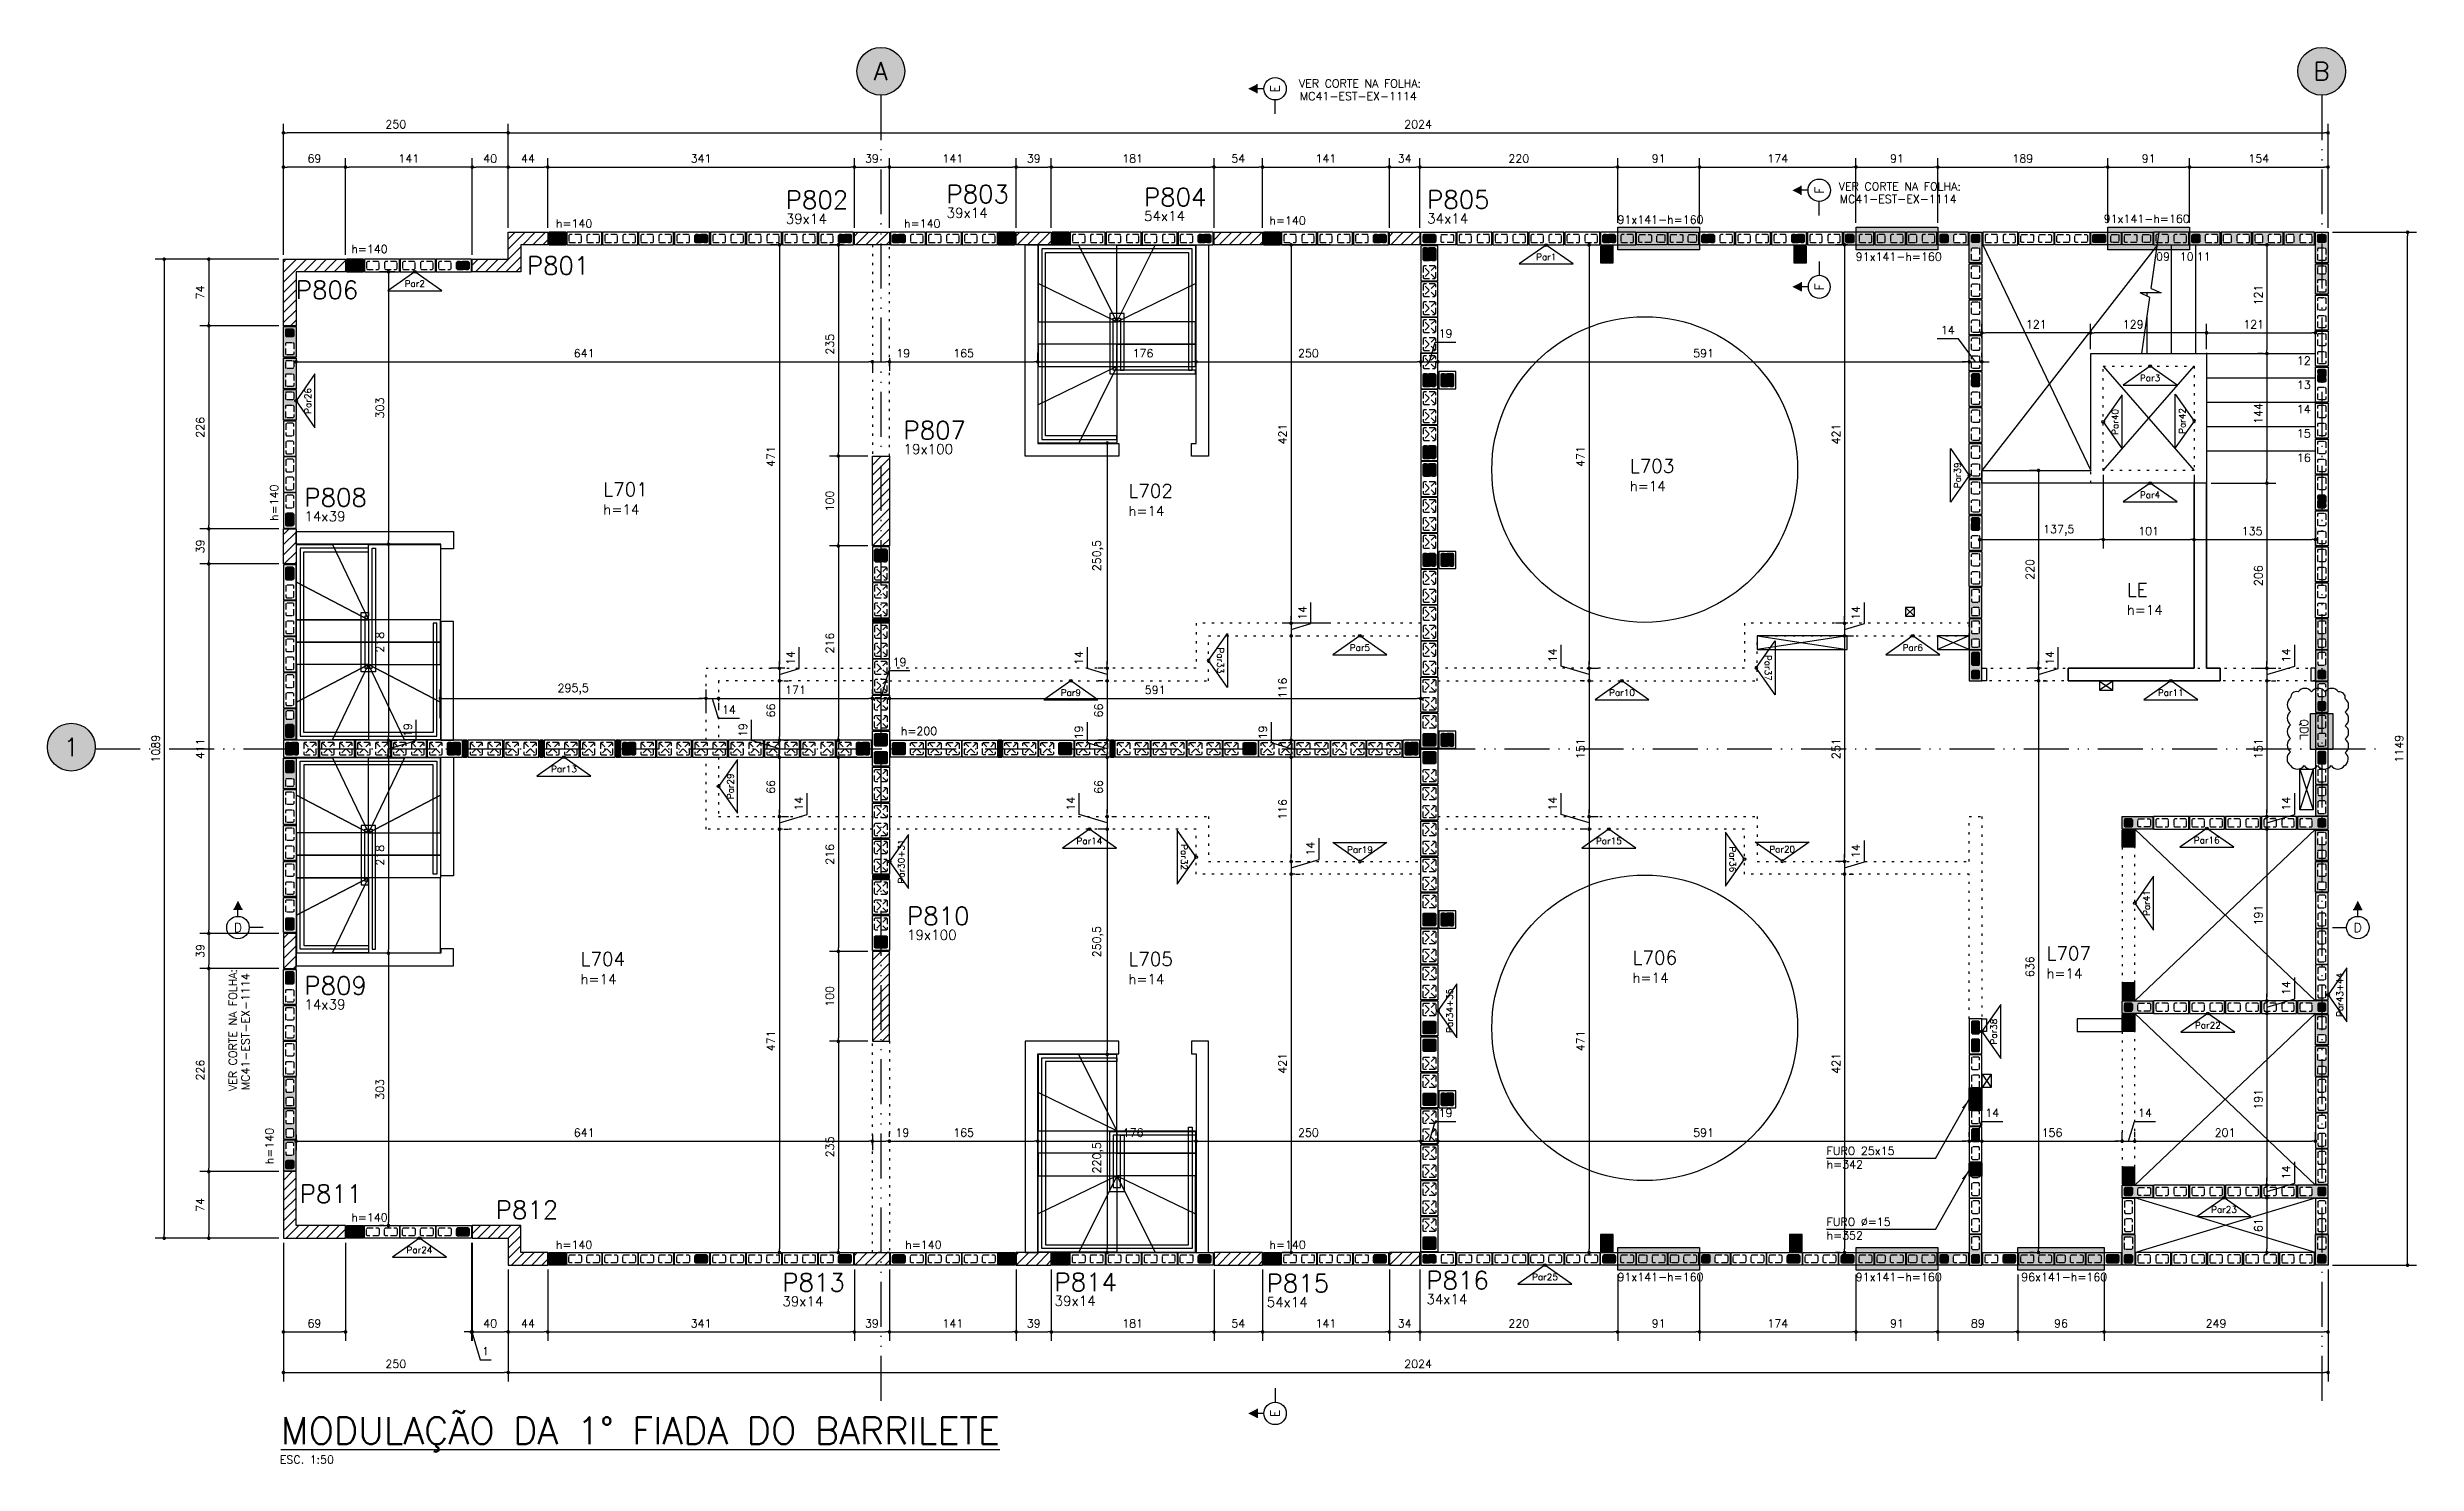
# Model space of a CAD drawing. Extents: x -14651 to 5271, y -4567 to 3191.
# Drawn here: x -63 to 2572, y 1616 to 3191 of the extents above; entities that cross this region are included whole.
import ezdxf
from ezdxf.enums import TextEntityAlignment as Align

# ---------------------------------------------------------------- set-up
doc = ezdxf.new("R2010")
doc.units = 0
doc.header["$LTSCALE"] = 25
for name, pattern in [('DASHED2', [0.375, 0.25, -0.125]), ('ESTILO_TQS_0002', [0.4, 0.1, -0.3]), ('ESTILO_TQS_0004', [3.3, 2, -0.4, 0.05, -0.4, 0.05, -0.4])]:
    doc.linetypes.add(name, pattern=pattern)
for name, color, linetype in [('203', 1, 'DASHED2'), ('213', 252, 'Continuous'), ('241', 2, 'Continuous'), ('247', 50, 'Continuous'), ('248', 100, 'Continuous'), ('253', 251, 'Continuous'), ('ABERTURAS', 53, 'Continuous'), ('ALVENARIA NÃO ESTRUTURAL', 242, 'Continuous'), ('Arranque', 14, 'Continuous'), ('COTA', 1, 'Continuous'), ('EIXOS', 1, 'ESTILO_TQS_0004'), ('FERRO', 5, 'Continuous'), ('H2', 252, 'Continuous'), ('H4', 254, 'Continuous'), ('HID_Sol', 230, 'Continuous'), ('IND-EIXOS', 2, 'Continuous'), ('L-D', 2, 'Continuous'), ('L-N', 4, 'Continuous'), ('Linha_fina', 1, 'Continuous'), ('Linha_media', 4, 'Continuous'), ('P-D', 2, 'Continuous'), ('P-N', 5, 'Continuous'), ('P-S', 5, 'Continuous'), ('Pena_1', 1, 'Continuous'), ('Pena_2', 2, 'Continuous'), ('PENA_6', 6, 'Continuous'), ('PIL-N', 4, 'Continuous'), ('PORTA', 3, 'ESTILO_TQS_0002'), ('T1', 2, 'Continuous'), ('T4', 6, 'Continuous'), ('TEXT-EIXOS', 3, 'Continuous'), ('TEXTO', 3, 'Continuous'), ('TJANELA', 2, 'Continuous'), ('VIGA', 3, 'Continuous')]:
    doc.layers.add(name, color=color, linetype=linetype)
doc.styles.add('COTA', font='romans.shx')
doc.styles.add('ROMANS', font='ROMANS')
doc.styles.get("Standard").update_dxf_attribs({"font": 'romans.shx'})
doc.styles.add('Texto1', font='romans.shx', dxfattribs={"height": 9})
doc.styles.add('Texto4', font='romans.shx', dxfattribs={"height": 30})
doc.dimstyles.new('forma', dxfattribs={"dimscale": 5, "dimtxt": 1.8, "dimasz": 0.8, "dimexe": 2, "dimexo": 1, "dimgap": 1, "dimtad": 1, "dimdec": 1, "dimzin": 9, "dimtxsty": 'COTA', "dimblk1": 'DOT', "dimblk2": 'DOT', "dimsah": 1, "dimcen": 0, "dimdle": 1, "dimclrd": 256, "dimclre": 256, "dimclrt": 2, "dimadec": 0, "dimazin": 0, "dimtfac": 1, "dimtdec": 0, "dimtmove": 0, "dimatfit": 3, "dimfxl": 1, "dimtolj": 1, "dimtzin": 0, "dimarcsym": 0})
pattern_1 = [(45, (-5667.4176, -1107.428), (-5.61266, 5.61266), [])]

msp = doc.modelspace()

# ---------------------------------------------------------------- texts
at = {"layer": 'L-D'}
for p in [(1696.94, 2697.44), (555.26, 2671.48), (1139.26, 2669.82), (2249.66, 2559.75), (1700.01, 2150.58), (2160.38, 2155.36), (529.97, 2149.05), (1139.26, 2149.05)]:
    msp.add_text('h=14', height=11, dxfattribs=at).set_placement(p)
at = {"layer": 'L-N'}
for s, p in [('L703', (1696.94, 2717.84)), ('L701', (555.26, 2691.88)), ('L702', (1139.26, 2690.22)), ('LE', (2249.66, 2580.15)), ('L707', (2160.38, 2175.76)), ('L704', (529.97, 2169.45)), ('L705', (1139.26, 2169.45)), ('L706', (1700.01, 2170.98))]:
    msp.add_text(s, height=15, dxfattribs=at).set_placement(p)
at = {"layer": 'P-D', "linetype": 'Continuous'}
for s, p in [('39x14', (758.2, 2994.93, 0.04)), ('39x14', (936.99, 3001.44, 0.02)), ('54x14', (1156.62, 2997.97, 0.04)), ('34x14', (1471.56, 2995.22, 0.02)), ('19x100', (889.15, 2738.67, 0.02)), ('14x39', (222.85, 2663.9, 0.02)), ('19x100', (893.1, 2198.32, 0.02)), ('14x39', (222.85, 2120.89, 0.02)), ('39x14', (754.44, 1790.7, 0.02)), ('39x14', (1057.13, 1791.11, 0.02)), ('54x14', (1293.1, 1789.78, 0.02)), ('34x14', (1470.71, 1793.09, 0.02))]:
    msp.add_text(s, height=11, dxfattribs=at).set_placement(p)
at = {"layer": 'PIL-N', "linetype": 'Continuous'}
for s, p in [('P802', (758.2, 3011.43, 0.04)), ('P803', (936.99, 3017.94, 0.02)), ('P804', (1156.62, 3014.47, 0.04)), ('P805', (1471.56, 3011.72, 0.02)), ('P801', (470.33, 2938.34, 0.04)), ('P806', (213.33, 2911.2, 0.02)), ('P807', (889.15, 2755.17, 0.02)), ('P808', (222.85, 2680.4, 0.02)), ('P810', (893.1, 2214.82, 0.02)), ('P809', (222.85, 2137.39, 0.02)), ('P811', (217.7, 1905.78, 0.02)), ('P812', (435.68, 1887.89, 0.02)), ('P813', (754.44, 1807.2, 0.02)), ('P814', (1057.13, 1807.61, 0.02)), ('P815', (1293.1, 1806.28, 0.02)), ('P816', (1470.71, 1809.59, 0.02))]:
    msp.add_text(s, height=20, dxfattribs=at).set_placement(p)
at = {"layer": 'T1', "style": 'Texto1'}
for s, p in [('VER CORTE NA FOLHA: ', (1329, 3146.37)), ('MC41-EST-EX-1114', (1330.03, 3132.3)), ('VER CORTE NA FOLHA: ', (1929.35, 3031.92)), ('MC41-EST-EX-1114', (1930.38, 3017.85)), ('FURO 25x15', (1915.79, 1958.97)), ('h=342', (1915.81, 1943.85)), ('FURO Ø=15', (1915.75, 1880.05)), ('h=352', (1915.77, 1864.93))]:
    msp.add_text(s, height=9, dxfattribs=at).set_placement(p)
for s, p in [('09', (2289.92, 2953.82)), ('10', (2316.25, 2953.82)), ('11', (2335.25, 2953.82)), ('12', (2446.57, 2838.04, 0.04)), ('13', (2446.57, 2811.04, 0.04)), ('14', (2446.57, 2784.04, 0.04)), ('15', (2446.57, 2757.04, 0.04)), ('16', (2446.57, 2730.04, 0.04))]:
    msp.add_text(s, height=9, dxfattribs=at).set_placement(p, align=Align.CENTER)
for s, p in [('VER CORTE NA FOLHA: ', (147.67, 2030.07)), ('MC41-EST-EX-1114', (161.75, 2031.1))]:
    msp.add_text(s, height=9, rotation=90, dxfattribs=at).set_placement(p)
at = {"layer": 'T4', "style": 'Texto4'}
msp.add_text('%%UMODULAÇÃO DA 1° FIADA DO BARRILETE', height=30, dxfattribs=at).set_placement((196.61, 1637.35))
at = {"layer": 'TEXTO', "color": 2, "style": 'Texto1'}
msp.add_text('ESC. 1:50', height=9, dxfattribs=at).set_placement((195.5, 1615.62))
at = {"layer": 'TJANELA', "style": 'Texto1'}
for s, p in [('91x141-h=160', (2271.86, 2995.86)), ('h=140', (522.84, 2990.58)), ('h=140', (910.05, 2990.58)), ('h=140', (1316.3, 2993.92)), ('91x141-h=160', (1731.07, 2994.94)), ('h=140', (295.23, 2962.27)), ('91x141-h=160', (1996.07, 2953.71)), ('h=200', (906.39, 2426.09)), ('h=140', (295.23, 1884.95)), ('h=140', (522.84, 1854.6)), ('h=140', (911.29, 1854.6)), ('h=140', (1316.3, 1854.6)), ('91x141-h=160', (1731.07, 1818.71)), ('91x141-h=160', (1996.07, 1818.71)), ('96x141-h=160', (2180.07, 1818.71))]:
    msp.add_text(s, height=9, dxfattribs=at).set_placement(p, align=Align.CENTER)
for s, rotation, p in [('h=140', 90, (193.57, 2684.49)), ('QDL', 270, (2442.34, 2432.4)), ('h=140', 90, (188.42, 1968.9))]:
    msp.add_text(s, height=9, rotation=rotation, dxfattribs=at).set_placement(p, align=Align.CENTER)

# ---------------------------------------------------------------- blocks, each defined once
blk = doc.blocks.new('P4020')
blk.add_lwpolyline([(-19.5, -9.5), (19.5, -9.5), (19.5, 9.5), (-19.5, 9.5), (-19.5, -9.5)])
at = {"color": 1, "linetype": 'DASHED2'}
for points in [[(-17, -6), (-16, -7), (-4, -7), (-3, -6), (-3, 6), (-4, 7), (-16, 7), (-17, 6), (-17, -6)], [(3, -6), (4, -7), (16, -7), (17, -6), (17, 6), (16, 7), (4, 7), (3, 6), (3, -6)]]:
    blk.add_lwpolyline(points, dxfattribs=at)
at = {"layer": '203', "color": 253}
for p, q in [((-16.5, 6.5), (-3.5, -6.5)), ((-3.5, 6.5), (-16.5, -6.5)), ((16.5, 6.5), (3.5, -6.5)), ((3.5, 6.5), (16.5, -6.5))]:
    blk.add_line(p, q, dxfattribs=at)
blk = doc.blocks.new('P4015', base_point=(5842102.11612, -8124149.02973))
blk.add_lwpolyline([(5842082.61612, -8124156.02973), (5842121.61612, -8124156.02973), (5842121.61612, -8124142.02973), (5842082.61612, -8124142.02973), (5842082.61612, -8124156.02973)])
at = {"color": 1, "linetype": 'DASHED2'}
for points in [[(5842085.11612, -8124152.52973), (5842086.11612, -8124153.52973), (5842098.11612, -8124153.52973), (5842099.11612, -8124152.52973), (5842099.11612, -8124145.52973), (5842098.11612, -8124144.52973), (5842086.11612, -8124144.52973), (5842085.11612, -8124145.52973), (5842085.11612, -8124152.52973)], [(5842105.11612, -8124152.52973), (5842106.11612, -8124153.52973), (5842118.11612, -8124153.52973), (5842119.11612, -8124152.52973), (5842119.11612, -8124145.52973), (5842118.11612, -8124144.52973), (5842106.11612, -8124144.52973), (5842105.11612, -8124145.52973), (5842105.11612, -8124152.52973)]]:
    blk.add_lwpolyline(points, dxfattribs=at)
blk = doc.blocks.new('P3515')
at = {"layer": '248'}
h = blk.add_hatch(color=100, dxfattribs=at)
h.paths.add_polyline_path([(17, 7), (-17, 7), (-17, -7), (17, -7)])
h.paths.add_polyline_path([(-5.5, -3.5), (-6.5, -4.5), (-13.5, -4.5), (-14.5, -3.5), (-14.5, 3.5), (-13.5, 4.5), (-6.5, 4.5), (-5.5, 3.5)], flags=16)
h.paths.add_polyline_path([(0.5, 3.5), (1.5, 4.5), (13.5, 4.5), (14.5, 3.5), (14.5, -3.5), (13.5, -4.5), (1.5, -4.5), (0.5, -3.5)], flags=16)
blk.add_lwpolyline([(-17, -7), (17, -7), (17, 7), (-17, 7), (-17, -7)])
at = {"color": 1, "linetype": 'DASHED2'}
for points in [[(-14.5, -3.5), (-13.5, -4.5), (-6.5, -4.5), (-5.5, -3.5), (-5.5, 3.5), (-6.5, 4.5), (-13.5, 4.5), (-14.5, 3.5), (-14.5, -3.5)], [(0.5, -3.5), (1.5, -4.5), (13.5, -4.5), (14.5, -3.5), (14.5, 3.5), (13.5, 4.5), (1.5, 4.5), (0.5, 3.5), (0.5, -3.5)]]:
    blk.add_lwpolyline(points, dxfattribs=at)
blk = doc.blocks.new('P0520')
at = {"layer": '253'}
blk.add_hatch(color=129, dxfattribs=at).paths.add_polyline_path([(2, 9.5), (-2, 9.5), (-2, -9.5), (2, -9.5)])
blk.add_lwpolyline([(2, 9.5), (-2, 9.5), (-2, -9.5), (2, -9.5), (2, 9.5)])
blk = doc.blocks.new('P2020')
blk.add_lwpolyline([(-9.5, -9.5), (9.5, -9.5), (9.5, 9.5), (-9.5, 9.5), (-9.5, -9.5)])
at = {"color": 1, "linetype": 'DASHED2'}
blk.add_lwpolyline([(-7, -6), (-6, -7), (6, -7), (7, -6), (7, 6), (6, 7), (-6, 7), (-7, 6), (-7, -6)], dxfattribs=at)
at = {"layer": '203', "color": 253}
for p, q in [((-6.5, 6.5), (6.5, -6.5)), ((6.5, 6.5), (-6.5, -6.5))]:
    blk.add_line(p, q, dxfattribs=at)
blk = doc.blocks.new('P2015')
at = {"layer": '247'}
h = blk.add_hatch(color=50, dxfattribs=at)
h.paths.add_polyline_path([(9.5, 7), (-9.5, 7), (-9.5, -7), (9.5, -7)])
h.paths.add_polyline_path([(6, -4.5), (-6, -4.5), (-7, -3.5), (-7, 3.5), (-6, 4.5), (6, 4.5), (7, 3.5), (7, -3.5)], flags=16)
blk.add_lwpolyline([(-9.5, -7), (9.5, -7), (9.5, 7), (-9.5, 7), (-9.5, -7)])
at = {"color": 1, "linetype": 'DASHED2'}
blk.add_lwpolyline([(-7, -3.5), (-6, -4.5), (6, -4.5), (7, -3.5), (7, 3.5), (6, 4.5), (-6, 4.5), (-7, 3.5), (-7, -3.5)], dxfattribs=at)
blk = doc.blocks.new('GR-1409')
at = {"layer": '213'}
h = blk.add_hatch(color=256, dxfattribs=at)
h.paths.add_polyline_path([(-6, 4.5), (-7, 3.5), (-7, -3.5), (-6, -4.5), (6, -4.5), (7, -3.5), (7, 3.5), (6, 4.5)])
h.paths.add_polyline_path([(-2, 0, 1), (2, 0, 1)], flags=16)
at = {"layer": 'Arranque'}
blk.add_hatch(color=256, dxfattribs=at).paths.add_polyline_path([(-2, 0, 1), (2, 0, 1)])
at = {"layer": '213'}
blk.add_lwpolyline([(-7, 3.5), (-6, 4.5), (6, 4.5), (7, 3.5), (7, -3.5), (6, -4.5), (-6, -4.5), (-7, -3.5), (-7, 3.5)], dxfattribs=at)
at = {"layer": 'FERRO', "linetype": 'Continuous'}
blk.add_circle((0, 0), 2, dxfattribs=at)
blk = doc.blocks.new('GR-0909')
at = {"layer": '213'}
h = blk.add_hatch(color=256, dxfattribs=at)
h.paths.add_polyline_path([(3.5, -4.5), (4.5, -3.5), (4.500001, 3.5), (3.500001, 4.5), (-3.499999, 4.5), (-4.499999, 3.5), (-4.5, -3.5), (-3.5, -4.5)])
h.paths.add_polyline_path([(-2, 0, -1), (2, 0, -1)], flags=16)
at = {"layer": 'Arranque'}
blk.add_hatch(color=256, dxfattribs=at).paths.add_polyline_path([(2, 0, 1), (-2, 0, 1)])
at = {"layer": '213'}
blk.add_lwpolyline([(3.500001, 4.5), (4.500001, 3.5), (4.5, -3.5), (3.5, -4.5), (-3.5, -4.5), (-4.5, -3.5), (-4.499999, 3.5), (-3.499999, 4.5), (3.500001, 4.5)], dxfattribs=at)
at = {"layer": 'FERRO', "linetype": 'Continuous'}
blk.add_circle((0, 0), 2, dxfattribs=at)
blk = doc.blocks.new('GR-1414')
at = {"layer": '213'}
h = blk.add_hatch(color=256, dxfattribs=at)
h.paths.add_polyline_path([(6, -7), (7, -6), (7, 6), (6, 7), (-6, 7), (-7, 6), (-7, -6), (-6, -7)])
h.paths.add_polyline_path([(2, 0, 1), (-2, 0, 1)], flags=16)
at = {"layer": 'Arranque'}
blk.add_hatch(color=256, dxfattribs=at).paths.add_polyline_path([(2, 0, 1), (-2, 0, 1)])
at = {"layer": '213'}
for p, q in [((-7, 6), (-6, 7)), ((-7, -6), (-7, 6)), ((-6, 7), (6, 7)), ((6, 7), (7, 6)), ((7, 6), (7, -6)), ((-6, -7), (-7, -6)), ((6, -7), (-6, -7)), ((7, -6), (6, -7))]:
    blk.add_line(p, q, dxfattribs=at)
at = {"layer": 'FERRO', "linetype": 'Continuous'}
blk.add_circle((0, 0), 2, dxfattribs=at)
blk = doc.blocks.new('A$C45494135')
at = {"layer": 'HID_Sol'}
for centre in [(-760, -264), (-760, -885)]:
    blk.add_circle(centre, 170, dxfattribs=at)
blk = doc.blocks.new('A$C3f908371')
at = {"layer": 'ALVENARIA NÃO ESTRUTURAL'}
for points in [[(1191.7, -315.6), (1191.7, -290.6), (1191.7, -290.6), (1191.7, -80.6), (1205.7, -80.6), (1205.7, -301.6), (1295.7, -301.6), (1295.7, -315.6), (1295.7, -315.6), (1295.7, -315.6)], [(1285.7, -224.1), (1381.2, -224.1), (1381.2, -220.1), (1289.7, -220.1), (1289.7, -162.1), (1293.7, -162.1), (1297.7, -162.1), (1297.7, -220.1), (1301.7, -220.1), (1301.7, -157.1), (1293.7, -157.1), (1285.7, -157.1)], [(555.7, -399.6), (555.7, -418.6), (541.7, -418.6), (541.7, -413.6), (380.7, -413.6), (380.7, -399.6)], [(461.2, -418.1), (385.2, -418.1), (385.2, -627.1), (537.2, -627.1), (537.2, -501.6), (533.2, -501.6), (533.2, -623.1), (389.2, -623.1), (389.2, -422.1), (461.2, -422.1)], [(461.2, -493.6), (457.2, -493.6), (457.2, -551.6), (465.2, -551.6), (465.2, -418.1), (469.2, -418.1), (469.2, -555.6), (453.2, -555.6), (453.2, -489.6), (461.2, -489.6)], [(555.7, -631.6), (555.7, -499.6), (541.7, -499.6), (541.7, -631.6)], [(461.2, -864.1), (385.2, -864.1), (385.2, -655.1), (537.2, -655.1), (537.2, -780.6), (533.2, -780.6), (533.2, -659.1), (389.2, -659.1), (389.2, -860.1), (461.2, -860.1)], [(555.7, -650.6), (555.7, -782.6), (541.7, -782.6), (541.7, -650.6)], [(461.2, -788.6), (457.2, -788.6), (457.2, -730.6), (465.2, -730.6), (465.2, -864.1), (469.2, -864.1), (469.2, -726.6), (453.2, -726.6), (453.2, -792.6), (461.2, -792.6)], [(555.7, -882.6), (555.7, -863.6), (541.7, -863.6), (541.7, -868.6), (380.7, -868.6), (380.7, -882.6)], [(1191.7, -966.6), (1191.7, -991.6), (1191.7, -991.6), (1191.7, -1201.6), (1205.7, -1201.6), (1205.7, -980.6), (1295.7, -980.6), (1295.7, -966.6), (1295.7, -966.6), (1295.7, -966.6)], [(1285.7, -1067.1), (1381.2, -1067.1), (1381.2, -1071.1), (1289.7, -1071.1), (1289.7, -1129.1), (1293.7, -1129.1), (1297.7, -1129.1), (1297.7, -1071.1), (1301.7, -1071.1), (1301.7, -1134.1), (1293.7, -1134.1), (1285.7, -1134.1)]]:
    blk.add_lwpolyline(points, close=True, dxfattribs=at)
for points in [[(1214.2, -293.1), (1214.2, -89.1), (1373.2, -89.1), (1373.2, -220.1), (1377.2, -220.1), (1377.2, -85.1), (1210.2, -85.1), (1210.2, -297.1), (1293.7, -297.1), (1293.7, -293.1), (1214.2, -293.1)], [(1381.7, -301.6), (1381.7, -80.6), (1395.7, -80.6), (1395.7, -315.6), (1376.7, -315.6), (1376.7, -301.6), (1381.7, -301.6)], [(1381.7, -980.6), (1381.7, -1201.6), (1395.7, -1201.6), (1395.7, -966.6), (1376.7, -966.6), (1376.7, -980.6), (1381.7, -980.6)], [(1214.2, -989.1), (1214.2, -1193.1), (1373.2, -1193.1), (1373.2, -1062.1), (1377.2, -1062.1), (1377.2, -1197.1), (1210.2, -1197.1), (1210.2, -985.1), (1293.7, -985.1), (1293.7, -989.1), (1214.2, -989.1)]]:
    blk.add_lwpolyline(points, dxfattribs=at)
at = {"layer": 'Pena_2'}
for points in [[(1206.2, -166.1), (1293.7, -166.1), (1293.7, -81.1), (1206.2, -81.1)], [(1381.2, -166.1), (1293.7, -166.1), (1293.7, -81.1), (1381.2, -81.1)], [(1293.7, -191.1), (1206.2, -191.1), (1206.2, -166.1), (1293.7, -166.1)], [(1293.7, -191.1), (1381.2, -191.1), (1381.2, -166.1), (1293.7, -166.1)], [(1206.2, -216.1), (1293.7, -216.1), (1293.7, -191.1), (1206.2, -191.1)], [(1293.7, -216.1), (1381.2, -216.1), (1381.2, -191.1), (1293.7, -191.1)], [(1206.2, -216.1), (1293.7, -216.1), (1293.7, -301.1), (1206.2, -301.1)], [(461.2, -497.6), (381.2, -455.9), (381.2, -414.1), (421.2, -414.1)], [(541.2, -497.6), (461.2, -497.6), (461.2, -414.1), (541.2, -414.1)], [(461.2, -497.6), (381.2, -497.6), (381.2, -455.9)], [(461.2, -522.6), (381.2, -522.6), (381.2, -497.6), (461.2, -497.6)], [(461.2, -522.6), (541.2, -522.6), (541.2, -497.6), (461.2, -497.6)], [(461.2, -547.6), (381.2, -547.6), (381.2, -522.6), (461.2, -522.6)], [(461.2, -547.6), (541.2, -547.6), (541.2, -522.6), (461.2, -522.6)], [(461.2, -547.6), (381.2, -547.6), (381.2, -589.4)], [(461.2, -547.6), (381.2, -589.4), (381.2, -631.1), (421.2, -631.1)], [(461.2, -547.6), (541.2, -547.6), (541.2, -589.4)], [(461.2, -547.6), (541.2, -589.4), (541.2, -631.1), (501.2, -631.1)], [(461.2, -734.6), (381.2, -692.9), (381.2, -651.1), (421.2, -651.1)], [(461.2, -734.6), (541.2, -692.9), (541.2, -651.1), (501.2, -651.1)], [(461.2, -734.6), (381.2, -734.6), (381.2, -692.9)], [(461.2, -734.6), (541.2, -734.6), (541.2, -692.9)], [(461.2, -734.6), (381.2, -734.6), (381.2, -759.6), (461.2, -759.6)], [(461.2, -734.6), (541.2, -734.6), (541.2, -759.6), (461.2, -759.6)], [(461.2, -759.6), (381.2, -759.6), (381.2, -784.6), (461.2, -784.6)], [(461.2, -759.6), (541.2, -759.6), (541.2, -784.6), (461.2, -784.6)], [(461.2, -784.6), (381.2, -826.4), (381.2, -868.1), (421.2, -868.1)], [(461.2, -784.6), (381.2, -784.6), (381.2, -826.4)], [(541.2, -784.6), (461.2, -784.6), (461.2, -868.1), (541.2, -868.1)], [(1206.2, -1066.1), (1293.7, -1066.1), (1293.7, -981.1), (1206.2, -981.1)], [(1206.2, -1066.1), (1293.7, -1066.1), (1293.7, -1091.1), (1206.2, -1091.1)], [(1293.7, -1066.1), (1381.2, -1066.1), (1381.2, -1091.1), (1293.7, -1091.1)], [(1293.7, -1091.1), (1206.2, -1091.1), (1206.2, -1116.1), (1293.7, -1116.1)], [(1293.7, -1091.1), (1381.2, -1091.1), (1381.2, -1116.1), (1293.7, -1116.1)], [(1206.2, -1116.1), (1293.7, -1116.1), (1293.7, -1201.1), (1206.2, -1201.1)], [(1381.2, -1116.1), (1293.7, -1116.1), (1293.7, -1201.1), (1381.2, -1201.1)]]:
    blk.add_lwpolyline(points, close=True, dxfattribs=at)
for points in [[(1293.7, -166.1), (1251.2, -81.1)], [(1293.7, -166.1), (1336.2, -81.1)], [(1293.7, -166.1), (1206.2, -123.6)], [(1293.7, -166.1), (1381.2, -123.6)], [(1293.7, -216.1), (1206.2, -258.6)], [(1293.7, -216.1), (1251.2, -301.1)], [(461.2, -497.6), (461.2, -414.1), (421.2, -414.1), (461.2, -497.6)], [(461.2, -547.6), (461.2, -631.1), (421.2, -631.1), (461.2, -547.6)], [(461.2, -547.6), (461.2, -631.1), (501.2, -631.1), (461.2, -547.6)], [(461.2, -734.6), (461.2, -651.1), (421.2, -651.1), (461.2, -734.6)], [(461.2, -734.6), (461.2, -651.1), (501.2, -651.1), (461.2, -734.6)], [(461.2, -784.6), (461.2, -868.1), (421.2, -868.1), (461.2, -784.6)], [(1293.7, -1066.1), (1251.2, -981.1)], [(1293.7, -1066.1), (1206.2, -1023.6)], [(1293.7, -1116.1), (1206.2, -1158.6)], [(1293.7, -1116.1), (1251.2, -1201.1)], [(1293.7, -1116.1), (1336.2, -1201.1)], [(1293.7, -1116.1), (1381.2, -1158.6)]]:
    blk.add_lwpolyline(points, dxfattribs=at)
blk = doc.blocks.new('seção_esq')
at = {"layer": 'Linha_media'}
for p, q in [((1, 4), (-1, 4)), ((0, 2.5), (0, 4)), ((5.62, 0), (2.5, 0))]:
    blk.add_line(p, q, dxfattribs=at)
blk.add_circle((0, 0), 2.5, dxfattribs=at)
blk.add_solid([(1, 4), (0, 6), (-1, 4)], dxfattribs=at)
blk = doc.blocks.new('seção_dir')
at = {"layer": 'Linha_media'}
for p, q in [((-5.62, 0), (-2.5, 0)), ((-1, 4), (1, 4)), ((0, 2.5), (0, 4))]:
    blk.add_line(p, q, dxfattribs=at)
blk.add_circle((0, 0), 2.5, dxfattribs=at)
blk.add_solid([(-1, 4), (0, 6), (1, 4)], dxfattribs=at)
blk = doc.blocks.new('atrib_seção')
at = {"layer": 'Linha_media', "style": 'ROMANS'}
blk.add_attdef('X', text='', height=2, dxfattribs=at).set_placement((0, 0), align=Align.MIDDLE)
blk = doc.blocks.new('_IDNPAR_2')
at = {"color": 3}
blk.add_lwpolyline([(1, -0.7), (0, 0), (-1, -0.7)], close=True, dxfattribs=at)
blk.add_circle((0, 0), 0.05, dxfattribs=at)
at = {"layer": '247', "color": 2, "style": 'COTA', "flags": 8}
blk.add_attdef('ID', text='', height=0.24, dxfattribs=at).set_placement((0, -0.438), align=Align.MIDDLE_CENTER)
blk = doc.blocks.new('A$C84a07bde')
at = {"layer": 'H4'}
h = blk.add_hatch(color=256, dxfattribs=at)
edge = h.paths.add_edge_path()
edge.add_arc((1173.6, -214.9), 26.6, 0, 360)
h = blk.add_hatch(color=256, dxfattribs=at)
edge = h.paths.add_edge_path()
edge.add_arc((2776.1, -214.9), 26.6, 0, 360)
h = blk.add_hatch(color=256, dxfattribs=at)
edge = h.paths.add_edge_path()
edge.add_arc((273.2, -966.7), 26.6, 0, 360)
at = {"layer": 'EIXOS'}
for p, q in [((1173.6, -241.5), (1173.6, -1700)), ((2776.1, -241.5), (2776.1, -1700)), ((299.7, -968.5), (2840.4, -968.5))]:
    blk.add_line(p, q, dxfattribs=at)
at = {"layer": 'IND-EIXOS'}
for centre in [(1173.6, -214.9), (2776.1, -214.9), (273.2, -966.7)]:
    blk.add_circle(centre, 26.6, dxfattribs=at)
at = {"layer": 'TEXT-EIXOS'}
for s, p in [('A', (1173.5, -214.9)), ('B', (2776, -214.9)), ('1', (273.2, -966.7))]:
    blk.add_text(s, height=20, dxfattribs=at).set_placement(p, align=Align.MIDDLE_CENTER)
blk = doc.blocks.new('_Dot')
at = {"color": 0, "linetype": 'ByBlock', "lineweight": -2}
blk.add_line((-0.5, 0), (-1, 0), dxfattribs=at)
at = {"color": 0, "linetype": 'ByBlock', "const_width": 0.5}
blk.add_lwpolyline([(-0.25, 0, 1), (0.25, 0, 1)], format="xyb", close=True, dxfattribs=at)
blk = doc.blocks.new('*D71')
at = {"layer": 'COTA', "lineweight": -2, "transparency": 16777216}
for p, q in [((449.5, 2990.4), (449.5, 3067.9)), ((453.5, 3057.9), (489.5, 3057.9)), ((493.5, 2990.4), (493.5, 3067.9))]:
    blk.add_line(p, q, dxfattribs=at)
at = {"layer": 'Defpoints', "color": 0, "transparency": 16777216}
for p in [(493.5, 3057.9), (449.5, 2985.4), (493.5, 2985.4)]:
    blk.add_point(p, dxfattribs=at)
at = {"layer": 'COTA', "lineweight": -2, "transparency": 16777216, "xscale": 4, "yscale": 4, "zscale": 4, "rotation": 180}
blk.add_blockref('_Dot', (449.5, 3057.9), dxfattribs=at)
at = {"layer": 'COTA', "lineweight": -2, "transparency": 16777216, "xscale": 4, "yscale": 4, "zscale": 4}
blk.add_blockref('_Dot', (493.5, 3057.9), dxfattribs=at)
at = {"layer": 'COTA', "color": 2, "transparency": 16777216, "insert": (471.5, 3067.4), "char_height": 9, "attachment_point": 5, "style": 'COTA'}
blk.add_mtext('\\A1;44 ', dxfattribs=at)
blk = doc.blocks.new('*D72')
at = {"layer": 'COTA', "lineweight": -2, "transparency": 16777216}
for p, q in [((493.5, 2990.4), (493.5, 3067.9)), ((497.5, 3057.9), (830.5, 3057.9)), ((834.5, 2990.4), (834.5, 3067.9))]:
    blk.add_line(p, q, dxfattribs=at)
at = {"layer": 'Defpoints', "color": 0, "transparency": 16777216}
for p in [(834.5, 3057.9), (493.5, 2985.4), (834.5, 2985.4)]:
    blk.add_point(p, dxfattribs=at)
at = {"layer": 'COTA', "lineweight": -2, "transparency": 16777216, "xscale": 4, "yscale": 4, "zscale": 4, "rotation": 180}
blk.add_blockref('_Dot', (493.5, 3057.9), dxfattribs=at)
at = {"layer": 'COTA', "lineweight": -2, "transparency": 16777216, "xscale": 4, "yscale": 4, "zscale": 4}
blk.add_blockref('_Dot', (834.5, 3057.9), dxfattribs=at)
at = {"layer": 'COTA', "color": 2, "transparency": 16777216, "insert": (664, 3067.4), "char_height": 9, "attachment_point": 5, "style": 'COTA'}
blk.add_mtext('\\A1;341 ', dxfattribs=at)
blk = doc.blocks.new('*D73')
at = {"layer": 'COTA', "lineweight": -2, "transparency": 16777216}
for p, q in [((834.5, 2990.4), (834.5, 3067.9)), ((838.5, 3057.9), (869.5, 3057.9)), ((873.5, 2990.4), (873.5, 3067.9))]:
    blk.add_line(p, q, dxfattribs=at)
at = {"layer": 'Defpoints', "color": 0, "transparency": 16777216}
for p in [(873.5, 3057.9), (834.5, 2985.4), (873.5, 2985.4)]:
    blk.add_point(p, dxfattribs=at)
at = {"layer": 'COTA', "lineweight": -2, "transparency": 16777216, "xscale": 4, "yscale": 4, "zscale": 4, "rotation": 180}
blk.add_blockref('_Dot', (834.5, 3057.9), dxfattribs=at)
at = {"layer": 'COTA', "lineweight": -2, "transparency": 16777216, "xscale": 4, "yscale": 4, "zscale": 4}
blk.add_blockref('_Dot', (873.5, 3057.9), dxfattribs=at)
at = {"layer": 'COTA', "color": 2, "transparency": 16777216, "insert": (854, 3067.4), "char_height": 9, "attachment_point": 5, "style": 'COTA'}
blk.add_mtext('\\A1;39 ', dxfattribs=at)
blk = doc.blocks.new('*D74')
at = {"layer": 'COTA', "lineweight": -2, "transparency": 16777216}
for p, q in [((873.5, 2990.4), (873.5, 3067.9)), ((877.5, 3057.9), (1010.5, 3057.9)), ((1014.5, 2990.4), (1014.5, 3067.9))]:
    blk.add_line(p, q, dxfattribs=at)
at = {"layer": 'Defpoints', "color": 0, "transparency": 16777216}
for p in [(1014.5, 3057.9), (873.5, 2985.4), (1014.5, 2985.4)]:
    blk.add_point(p, dxfattribs=at)
at = {"layer": 'COTA', "lineweight": -2, "transparency": 16777216, "xscale": 4, "yscale": 4, "zscale": 4, "rotation": 180}
blk.add_blockref('_Dot', (873.5, 3057.9), dxfattribs=at)
at = {"layer": 'COTA', "lineweight": -2, "transparency": 16777216, "xscale": 4, "yscale": 4, "zscale": 4}
blk.add_blockref('_Dot', (1014.5, 3057.9), dxfattribs=at)
at = {"layer": 'COTA', "color": 2, "transparency": 16777216, "insert": (944, 3067.4), "char_height": 9, "attachment_point": 5, "style": 'COTA'}
blk.add_mtext('\\A1;141 ', dxfattribs=at)
blk = doc.blocks.new('*D75')
at = {"layer": 'COTA', "lineweight": -2, "transparency": 16777216}
for p, q in [((1014.5, 2990.4), (1014.5, 3067.9)), ((1018.5, 3057.9), (1049.5, 3057.9)), ((1053.5, 2990.4), (1053.5, 3067.9))]:
    blk.add_line(p, q, dxfattribs=at)
at = {"layer": 'Defpoints', "color": 0, "transparency": 16777216}
for p in [(1053.5, 3057.9), (1014.5, 2985.4), (1053.5, 2985.4)]:
    blk.add_point(p, dxfattribs=at)
at = {"layer": 'COTA', "lineweight": -2, "transparency": 16777216, "xscale": 4, "yscale": 4, "zscale": 4, "rotation": 180}
blk.add_blockref('_Dot', (1014.5, 3057.9), dxfattribs=at)
at = {"layer": 'COTA', "lineweight": -2, "transparency": 16777216, "xscale": 4, "yscale": 4, "zscale": 4}
blk.add_blockref('_Dot', (1053.5, 3057.9), dxfattribs=at)
at = {"layer": 'COTA', "color": 2, "transparency": 16777216, "insert": (1034, 3067.4), "char_height": 9, "attachment_point": 5, "style": 'COTA'}
blk.add_mtext('\\A1;39 ', dxfattribs=at)
blk = doc.blocks.new('*D76')
at = {"layer": 'COTA', "lineweight": -2, "transparency": 16777216}
for p, q in [((1053.5, 2990.4), (1053.5, 3067.9)), ((1057.5, 3057.9), (1230.5, 3057.9)), ((1234.5, 2990.4), (1234.5, 3067.9))]:
    blk.add_line(p, q, dxfattribs=at)
at = {"layer": 'Defpoints', "color": 0, "transparency": 16777216}
for p in [(1234.5, 3057.9), (1053.5, 2985.4), (1234.5, 2985.4)]:
    blk.add_point(p, dxfattribs=at)
at = {"layer": 'COTA', "lineweight": -2, "transparency": 16777216, "xscale": 4, "yscale": 4, "zscale": 4, "rotation": 180}
blk.add_blockref('_Dot', (1053.5, 3057.9), dxfattribs=at)
at = {"layer": 'COTA', "lineweight": -2, "transparency": 16777216, "xscale": 4, "yscale": 4, "zscale": 4}
blk.add_blockref('_Dot', (1234.5, 3057.9), dxfattribs=at)
at = {"layer": 'COTA', "color": 2, "transparency": 16777216, "insert": (1144, 3067.4), "char_height": 9, "attachment_point": 5, "style": 'COTA'}
blk.add_mtext('\\A1;181 ', dxfattribs=at)
blk = doc.blocks.new('*D77')
at = {"layer": 'COTA', "lineweight": -2, "transparency": 16777216}
for p, q in [((1234.5, 2990.4), (1234.5, 3067.9)), ((1238.5, 3057.9), (1284.5, 3057.9)), ((1288.5, 2990.4), (1288.5, 3067.9))]:
    blk.add_line(p, q, dxfattribs=at)
at = {"layer": 'Defpoints', "color": 0, "transparency": 16777216}
for p in [(1288.5, 3057.9), (1234.5, 2985.4), (1288.5, 2985.4)]:
    blk.add_point(p, dxfattribs=at)
at = {"layer": 'COTA', "lineweight": -2, "transparency": 16777216, "xscale": 4, "yscale": 4, "zscale": 4, "rotation": 180}
blk.add_blockref('_Dot', (1234.5, 3057.9), dxfattribs=at)
at = {"layer": 'COTA', "lineweight": -2, "transparency": 16777216, "xscale": 4, "yscale": 4, "zscale": 4}
blk.add_blockref('_Dot', (1288.5, 3057.9), dxfattribs=at)
at = {"layer": 'COTA', "color": 2, "transparency": 16777216, "insert": (1261.5, 3067.4), "char_height": 9, "attachment_point": 5, "style": 'COTA'}
blk.add_mtext('\\A1;54 ', dxfattribs=at)
blk = doc.blocks.new('*D78')
at = {"layer": 'COTA', "lineweight": -2, "transparency": 16777216}
for p, q in [((1288.5, 2990.4), (1288.5, 3067.9)), ((1292.5, 3057.9), (1425.5, 3057.9)), ((1429.5, 2990.4), (1429.5, 3067.9))]:
    blk.add_line(p, q, dxfattribs=at)
at = {"layer": 'Defpoints', "color": 0, "transparency": 16777216}
for p in [(1429.5, 3057.9), (1288.5, 2985.4), (1429.5, 2985.4)]:
    blk.add_point(p, dxfattribs=at)
at = {"layer": 'COTA', "lineweight": -2, "transparency": 16777216, "xscale": 4, "yscale": 4, "zscale": 4, "rotation": 180}
blk.add_blockref('_Dot', (1288.5, 3057.9), dxfattribs=at)
at = {"layer": 'COTA', "lineweight": -2, "transparency": 16777216, "xscale": 4, "yscale": 4, "zscale": 4}
blk.add_blockref('_Dot', (1429.5, 3057.9), dxfattribs=at)
at = {"layer": 'COTA', "color": 2, "transparency": 16777216, "insert": (1359, 3067.4), "char_height": 9, "attachment_point": 5, "style": 'COTA'}
blk.add_mtext('\\A1;141 ', dxfattribs=at)
blk = doc.blocks.new('*D79')
at = {"layer": 'COTA', "lineweight": -2, "transparency": 16777216}
for p, q in [((1429.5, 2990.4), (1429.5, 3067.9)), ((1433.5, 3057.9), (1459.5, 3057.9)), ((1463.5, 2990.4), (1463.5, 3067.9))]:
    blk.add_line(p, q, dxfattribs=at)
at = {"layer": 'Defpoints', "color": 0, "transparency": 16777216}
for p in [(1463.5, 3057.9), (1429.5, 2985.4), (1463.5, 2985.4)]:
    blk.add_point(p, dxfattribs=at)
at = {"layer": 'COTA', "lineweight": -2, "transparency": 16777216, "xscale": 4, "yscale": 4, "zscale": 4, "rotation": 180}
blk.add_blockref('_Dot', (1429.5, 3057.9), dxfattribs=at)
at = {"layer": 'COTA', "lineweight": -2, "transparency": 16777216, "xscale": 4, "yscale": 4, "zscale": 4}
blk.add_blockref('_Dot', (1463.5, 3057.9), dxfattribs=at)
at = {"layer": 'COTA', "color": 2, "transparency": 16777216, "insert": (1446.5, 3067.4), "char_height": 9, "attachment_point": 5, "style": 'COTA'}
blk.add_mtext('\\A1;34 ', dxfattribs=at)
blk = doc.blocks.new('*D80')
at = {"layer": 'COTA', "lineweight": -2, "transparency": 16777216}
for p, q in [((1463.5, 2990.4), (1463.5, 3067.9)), ((1467.5, 3057.9), (1679.5, 3057.9)), ((1683.5, 2995.9), (1683.5, 3067.9))]:
    blk.add_line(p, q, dxfattribs=at)
at = {"layer": 'Defpoints', "color": 0, "transparency": 16777216}
for p in [(1683.5, 3057.9), (1463.5, 2985.4), (1683.5, 2990.9)]:
    blk.add_point(p, dxfattribs=at)
at = {"layer": 'COTA', "lineweight": -2, "transparency": 16777216, "xscale": 4, "yscale": 4, "zscale": 4, "rotation": 180}
blk.add_blockref('_Dot', (1463.5, 3057.9), dxfattribs=at)
at = {"layer": 'COTA', "lineweight": -2, "transparency": 16777216, "xscale": 4, "yscale": 4, "zscale": 4}
blk.add_blockref('_Dot', (1683.5, 3057.9), dxfattribs=at)
at = {"layer": 'COTA', "color": 2, "transparency": 16777216, "insert": (1573.5, 3067.4), "char_height": 9, "attachment_point": 5, "style": 'COTA'}
blk.add_mtext('\\A1;220 ', dxfattribs=at)
blk = doc.blocks.new('*D81')
at = {"layer": 'COTA', "lineweight": -2, "transparency": 16777216}
for p, q in [((1683.5, 2995.9), (1683.5, 3067.9)), ((1687.5, 3057.9), (1770.5, 3057.9)), ((1774.5, 2995.9), (1774.5, 3067.9))]:
    blk.add_line(p, q, dxfattribs=at)
at = {"layer": 'Defpoints', "color": 0, "transparency": 16777216}
for p in [(1774.5, 3057.9), (1683.5, 2990.9), (1774.5, 2990.9)]:
    blk.add_point(p, dxfattribs=at)
at = {"layer": 'COTA', "lineweight": -2, "transparency": 16777216, "xscale": 4, "yscale": 4, "zscale": 4, "rotation": 180}
blk.add_blockref('_Dot', (1683.5, 3057.9), dxfattribs=at)
at = {"layer": 'COTA', "lineweight": -2, "transparency": 16777216, "xscale": 4, "yscale": 4, "zscale": 4}
blk.add_blockref('_Dot', (1774.5, 3057.9), dxfattribs=at)
at = {"layer": 'COTA', "color": 2, "transparency": 16777216, "insert": (1729, 3067.4), "char_height": 9, "attachment_point": 5, "style": 'COTA'}
blk.add_mtext('\\A1;91 ', dxfattribs=at)
blk = doc.blocks.new('*D82')
at = {"layer": 'COTA', "lineweight": -2, "transparency": 16777216}
for p, q in [((1774.5, 2995.9), (1774.5, 3067.9)), ((1778.5, 3057.9), (1944.5, 3057.9)), ((1948.5, 2995.9), (1948.5, 3067.9))]:
    blk.add_line(p, q, dxfattribs=at)
at = {"layer": 'Defpoints', "color": 0, "transparency": 16777216}
for p in [(1948.5, 3057.9), (1774.5, 2990.9), (1948.5, 2990.9)]:
    blk.add_point(p, dxfattribs=at)
at = {"layer": 'COTA', "lineweight": -2, "transparency": 16777216, "xscale": 4, "yscale": 4, "zscale": 4, "rotation": 180}
blk.add_blockref('_Dot', (1774.5, 3057.9), dxfattribs=at)
at = {"layer": 'COTA', "lineweight": -2, "transparency": 16777216, "xscale": 4, "yscale": 4, "zscale": 4}
blk.add_blockref('_Dot', (1948.5, 3057.9), dxfattribs=at)
at = {"layer": 'COTA', "color": 2, "transparency": 16777216, "insert": (1861.5, 3067.4), "char_height": 9, "attachment_point": 5, "style": 'COTA'}
blk.add_mtext('\\A1;174 ', dxfattribs=at)
blk = doc.blocks.new('*D83')
at = {"layer": 'COTA', "lineweight": -2, "transparency": 16777216}
for p, q in [((1948.5, 2995.9), (1948.5, 3067.9)), ((1952.5, 3057.9), (2035.5, 3057.9)), ((2039.5, 2995.9), (2039.5, 3067.9))]:
    blk.add_line(p, q, dxfattribs=at)
at = {"layer": 'Defpoints', "color": 0, "transparency": 16777216}
for p in [(2039.5, 3057.9), (1948.5, 2990.9), (2039.5, 2990.9)]:
    blk.add_point(p, dxfattribs=at)
at = {"layer": 'COTA', "lineweight": -2, "transparency": 16777216, "xscale": 4, "yscale": 4, "zscale": 4, "rotation": 180}
blk.add_blockref('_Dot', (1948.5, 3057.9), dxfattribs=at)
at = {"layer": 'COTA', "lineweight": -2, "transparency": 16777216, "xscale": 4, "yscale": 4, "zscale": 4}
blk.add_blockref('_Dot', (2039.5, 3057.9), dxfattribs=at)
at = {"layer": 'COTA', "color": 2, "transparency": 16777216, "insert": (1994, 3067.4), "char_height": 9, "attachment_point": 5, "style": 'COTA'}
blk.add_mtext('\\A1;91 ', dxfattribs=at)
blk = doc.blocks.new('*D84')
at = {"layer": 'COTA', "lineweight": -2, "transparency": 16777216}
for p, q in [((2039.5, 2995.9), (2039.5, 3067.9)), ((2043.5, 3057.9), (2224.5, 3057.9)), ((2228.5, 2995.9), (2228.5, 3067.9))]:
    blk.add_line(p, q, dxfattribs=at)
at = {"layer": 'Defpoints', "color": 0, "transparency": 16777216}
for p in [(2228.5, 3057.9), (2039.5, 2990.9), (2228.5, 2990.9)]:
    blk.add_point(p, dxfattribs=at)
at = {"layer": 'COTA', "lineweight": -2, "transparency": 16777216, "xscale": 4, "yscale": 4, "zscale": 4, "rotation": 180}
blk.add_blockref('_Dot', (2039.5, 3057.9), dxfattribs=at)
at = {"layer": 'COTA', "lineweight": -2, "transparency": 16777216, "xscale": 4, "yscale": 4, "zscale": 4}
blk.add_blockref('_Dot', (2228.5, 3057.9), dxfattribs=at)
at = {"layer": 'COTA', "color": 2, "transparency": 16777216, "insert": (2134, 3067.4), "char_height": 9, "attachment_point": 5, "style": 'COTA'}
blk.add_mtext('\\A1;189 ', dxfattribs=at)
blk = doc.blocks.new('*D85')
at = {"layer": 'COTA', "lineweight": -2, "transparency": 16777216}
for p, q in [((2228.5, 2995.9), (2228.5, 3067.9)), ((2232.5, 3057.9), (2315.5, 3057.9)), ((2319.5, 2995.9), (2319.5, 3067.9))]:
    blk.add_line(p, q, dxfattribs=at)
at = {"layer": 'Defpoints', "color": 0, "transparency": 16777216}
for p in [(2319.5, 3057.9), (2228.5, 2990.9), (2319.5, 2990.9)]:
    blk.add_point(p, dxfattribs=at)
at = {"layer": 'COTA', "lineweight": -2, "transparency": 16777216, "xscale": 4, "yscale": 4, "zscale": 4, "rotation": 180}
blk.add_blockref('_Dot', (2228.5, 3057.9), dxfattribs=at)
at = {"layer": 'COTA', "lineweight": -2, "transparency": 16777216, "xscale": 4, "yscale": 4, "zscale": 4}
blk.add_blockref('_Dot', (2319.5, 3057.9), dxfattribs=at)
at = {"layer": 'COTA', "color": 2, "transparency": 16777216, "insert": (2274, 3067.4), "char_height": 9, "attachment_point": 5, "style": 'COTA'}
blk.add_mtext('\\A1;91 ', dxfattribs=at)
blk = doc.blocks.new('*D86')
at = {"layer": 'COTA', "lineweight": -2, "transparency": 16777216}
for p, q in [((2319.5, 2995.9), (2319.5, 3067.9)), ((2323.5, 3057.9), (2469.5, 3057.9)), ((2473.5, 2990.4), (2473.5, 3067.9))]:
    blk.add_line(p, q, dxfattribs=at)
at = {"layer": 'Defpoints', "color": 0, "transparency": 16777216}
for p in [(2473.5, 3057.9), (2319.5, 2990.9), (2473.5, 2985.4)]:
    blk.add_point(p, dxfattribs=at)
at = {"layer": 'COTA', "lineweight": -2, "transparency": 16777216, "xscale": 4, "yscale": 4, "zscale": 4, "rotation": 180}
blk.add_blockref('_Dot', (2319.5, 3057.9), dxfattribs=at)
at = {"layer": 'COTA', "lineweight": -2, "transparency": 16777216, "xscale": 4, "yscale": 4, "zscale": 4}
blk.add_blockref('_Dot', (2473.5, 3057.9), dxfattribs=at)
at = {"layer": 'COTA', "color": 2, "transparency": 16777216, "insert": (2396.5, 3067.4), "char_height": 9, "attachment_point": 5, "style": 'COTA'}
blk.add_mtext('\\A1;154 ', dxfattribs=at)
blk = doc.blocks.new('*D87')
at = {"layer": 'COTA', "lineweight": -2, "transparency": 16777216}
for p, q in [((409.5, 2960.4), (409.5, 3067.9)), ((445.5, 3057.9), (413.5, 3057.9)), ((449.5, 2990.4), (449.5, 3067.9))]:
    blk.add_line(p, q, dxfattribs=at)
at = {"layer": 'Defpoints', "color": 0, "transparency": 16777216}
for p in [(409.5, 3057.9), (449.5, 2985.4), (409.5, 2955.4)]:
    blk.add_point(p, dxfattribs=at)
at = {"layer": 'COTA', "lineweight": -2, "transparency": 16777216, "xscale": 4, "yscale": 4, "zscale": 4, "rotation": 180}
blk.add_blockref('_Dot', (409.5, 3057.9), dxfattribs=at)
at = {"layer": 'COTA', "lineweight": -2, "transparency": 16777216, "xscale": 4, "yscale": 4, "zscale": 4}
blk.add_blockref('_Dot', (449.5, 3057.9), dxfattribs=at)
at = {"layer": 'COTA', "color": 2, "transparency": 16777216, "insert": (429.5, 3067.4), "char_height": 9, "attachment_point": 5, "style": 'COTA'}
blk.add_mtext('\\A1;40 ', dxfattribs=at)
blk = doc.blocks.new('*D88')
at = {"layer": 'COTA', "lineweight": -2, "transparency": 16777216}
for p, q in [((268.5, 2960.4), (268.5, 3067.9)), ((405.5, 3057.9), (272.5, 3057.9)), ((409.5, 2960.4), (409.5, 3067.9))]:
    blk.add_line(p, q, dxfattribs=at)
at = {"layer": 'Defpoints', "color": 0, "transparency": 16777216}
for p in [(268.5, 3057.9), (268.5, 2955.4), (409.5, 2955.4)]:
    blk.add_point(p, dxfattribs=at)
at = {"layer": 'COTA', "lineweight": -2, "transparency": 16777216, "xscale": 4, "yscale": 4, "zscale": 4, "rotation": 180}
blk.add_blockref('_Dot', (268.5, 3057.9), dxfattribs=at)
at = {"layer": 'COTA', "lineweight": -2, "transparency": 16777216, "xscale": 4, "yscale": 4, "zscale": 4}
blk.add_blockref('_Dot', (409.5, 3057.9), dxfattribs=at)
at = {"layer": 'COTA', "color": 2, "transparency": 16777216, "insert": (339, 3067.4), "char_height": 9, "attachment_point": 5, "style": 'COTA'}
blk.add_mtext('\\A1;141 ', dxfattribs=at)
blk = doc.blocks.new('*D89')
at = {"layer": 'COTA', "lineweight": -2, "transparency": 16777216}
for p, q in [((199.5, 2960.4), (199.5, 3067.9)), ((264.5, 3057.9), (203.5, 3057.9)), ((268.5, 2960.4), (268.5, 3067.9))]:
    blk.add_line(p, q, dxfattribs=at)
at = {"layer": 'Defpoints', "color": 0, "transparency": 16777216}
for p in [(199.5, 3057.9), (199.5, 2955.4), (268.5, 2955.4)]:
    blk.add_point(p, dxfattribs=at)
at = {"layer": 'COTA', "lineweight": -2, "transparency": 16777216, "xscale": 4, "yscale": 4, "zscale": 4, "rotation": 180}
blk.add_blockref('_Dot', (199.5, 3057.9), dxfattribs=at)
at = {"layer": 'COTA', "lineweight": -2, "transparency": 16777216, "xscale": 4, "yscale": 4, "zscale": 4}
blk.add_blockref('_Dot', (268.5, 3057.9), dxfattribs=at)
at = {"layer": 'COTA', "color": 2, "transparency": 16777216, "insert": (234, 3067.4), "char_height": 9, "attachment_point": 5, "style": 'COTA'}
blk.add_mtext('\\A1;69 ', dxfattribs=at)
blk = doc.blocks.new('*D90')
at = {"layer": 'COTA', "lineweight": -2, "transparency": 16777216}
for p, q in [((194.5, 2955.4), (106.5, 2955.4)), ((116.5, 2951.4), (116.5, 2885.4)), ((194.5, 2881.4), (106.5, 2881.4))]:
    blk.add_line(p, q, dxfattribs=at)
at = {"layer": 'Defpoints', "color": 0, "transparency": 16777216}
for p in [(199.5, 2955.4), (116.5, 2881.4), (199.5, 2881.4)]:
    blk.add_point(p, dxfattribs=at)
at = {"layer": 'COTA', "lineweight": -2, "transparency": 16777216, "xscale": 4, "yscale": 4, "zscale": 4}
for p, rotation in [((116.5, 2955.4), 90), ((116.5, 2881.4), 270)]:
    blk.add_blockref('_Dot', p, dxfattribs=dict(at, rotation=rotation))
at = {"layer": 'COTA', "color": 2, "transparency": 16777216, "insert": (107, 2918.4), "char_height": 9, "attachment_point": 5, "rotation": 90, "style": 'COTA'}
blk.add_mtext('\\A1;74 ', dxfattribs=at)
blk = doc.blocks.new('*D91')
at = {"layer": 'COTA', "lineweight": -2, "transparency": 16777216}
for p, q in [((194.5, 2881.4), (106.5, 2881.4)), ((116.5, 2877.4), (116.5, 2659.4)), ((194.5, 2655.4), (106.5, 2655.4))]:
    blk.add_line(p, q, dxfattribs=at)
at = {"layer": 'Defpoints', "color": 0, "transparency": 16777216}
for p in [(199.5, 2881.4), (116.5, 2655.4), (199.5, 2655.4)]:
    blk.add_point(p, dxfattribs=at)
at = {"layer": 'COTA', "lineweight": -2, "transparency": 16777216, "xscale": 4, "yscale": 4, "zscale": 4}
for p, rotation in [((116.5, 2881.4), 90), ((116.5, 2655.4), 270)]:
    blk.add_blockref('_Dot', p, dxfattribs=dict(at, rotation=rotation))
at = {"layer": 'COTA', "color": 2, "transparency": 16777216, "insert": (107, 2768.4), "char_height": 9, "attachment_point": 5, "rotation": 90, "style": 'COTA'}
blk.add_mtext('\\A1;226 ', dxfattribs=at)
blk = doc.blocks.new('*D92')
at = {"layer": 'COTA', "lineweight": -2, "transparency": 16777216}
for p, q in [((194.5, 2655.4), (106.5, 2655.4)), ((116.5, 2651.4), (116.5, 2620.4)), ((194.5, 2616.4), (106.5, 2616.4))]:
    blk.add_line(p, q, dxfattribs=at)
at = {"layer": 'Defpoints', "color": 0, "transparency": 16777216}
for p in [(199.5, 2655.4), (116.5, 2616.4), (199.5, 2616.4)]:
    blk.add_point(p, dxfattribs=at)
at = {"layer": 'COTA', "lineweight": -2, "transparency": 16777216, "xscale": 4, "yscale": 4, "zscale": 4}
for p, rotation in [((116.5, 2655.4), 90), ((116.5, 2616.4), 270)]:
    blk.add_blockref('_Dot', p, dxfattribs=dict(at, rotation=rotation))
at = {"layer": 'COTA', "color": 2, "transparency": 16777216, "insert": (107, 2635.9), "char_height": 9, "attachment_point": 5, "rotation": 90, "style": 'COTA'}
blk.add_mtext('\\A1;39 ', dxfattribs=at)
blk = doc.blocks.new('*D93')
at = {"layer": 'COTA', "lineweight": -2, "transparency": 16777216}
for p, q in [((194.5, 2616.4), (106.5, 2616.4)), ((116.5, 2612.4), (116.5, 2209.4)), ((194.5, 2205.4), (106.5, 2205.4))]:
    blk.add_line(p, q, dxfattribs=at)
at = {"layer": 'Defpoints', "color": 0, "transparency": 16777216}
for p in [(199.5, 2616.4), (116.5, 2205.4), (199.5, 2205.4)]:
    blk.add_point(p, dxfattribs=at)
at = {"layer": 'COTA', "lineweight": -2, "transparency": 16777216, "xscale": 4, "yscale": 4, "zscale": 4}
for p, rotation in [((116.5, 2616.4), 90), ((116.5, 2205.4), 270)]:
    blk.add_blockref('_Dot', p, dxfattribs=dict(at, rotation=rotation))
at = {"layer": 'COTA', "color": 2, "transparency": 16777216, "insert": (107, 2410.9), "char_height": 9, "attachment_point": 5, "rotation": 90, "style": 'COTA'}
blk.add_mtext('\\A1;411 ', dxfattribs=at)
blk = doc.blocks.new('*D94')
at = {"layer": 'COTA', "lineweight": -2, "transparency": 16777216}
for p, q in [((194.5, 2205.4), (106.5, 2205.4)), ((116.5, 2201.4), (116.5, 2170.4)), ((194.5, 2166.4), (106.5, 2166.4))]:
    blk.add_line(p, q, dxfattribs=at)
at = {"layer": 'Defpoints', "color": 0, "transparency": 16777216}
for p in [(199.5, 2205.4), (116.5, 2166.4), (199.5, 2166.4)]:
    blk.add_point(p, dxfattribs=at)
at = {"layer": 'COTA', "lineweight": -2, "transparency": 16777216, "xscale": 4, "yscale": 4, "zscale": 4}
for p, rotation in [((116.5, 2205.4), 90), ((116.5, 2166.4), 270)]:
    blk.add_blockref('_Dot', p, dxfattribs=dict(at, rotation=rotation))
at = {"layer": 'COTA', "color": 2, "transparency": 16777216, "insert": (107, 2185.9), "char_height": 9, "attachment_point": 5, "rotation": 90, "style": 'COTA'}
blk.add_mtext('\\A1;39 ', dxfattribs=at)
blk = doc.blocks.new('*D95')
at = {"layer": 'COTA', "lineweight": -2, "transparency": 16777216}
for p, q in [((194.5, 2166.4), (106.5, 2166.4)), ((116.5, 2162.4), (116.5, 1944.4)), ((194.5, 1940.4), (106.5, 1940.4))]:
    blk.add_line(p, q, dxfattribs=at)
at = {"layer": 'Defpoints', "color": 0, "transparency": 16777216}
for p in [(199.5, 2166.4), (116.5, 1940.4), (199.5, 1940.4)]:
    blk.add_point(p, dxfattribs=at)
at = {"layer": 'COTA', "lineweight": -2, "transparency": 16777216, "xscale": 4, "yscale": 4, "zscale": 4}
for p, rotation in [((116.5, 2166.4), 90), ((116.5, 1940.4), 270)]:
    blk.add_blockref('_Dot', p, dxfattribs=dict(at, rotation=rotation))
at = {"layer": 'COTA', "color": 2, "transparency": 16777216, "insert": (107, 2053.4), "char_height": 9, "attachment_point": 5, "rotation": 90, "style": 'COTA'}
blk.add_mtext('\\A1;226 ', dxfattribs=at)
blk = doc.blocks.new('*D96')
at = {"layer": 'COTA', "lineweight": -2, "transparency": 16777216}
for p, q in [((194.5, 1940.4), (106.5, 1940.4)), ((116.5, 1936.4), (116.5, 1870.4)), ((194.5, 1866.4), (106.5, 1866.4))]:
    blk.add_line(p, q, dxfattribs=at)
at = {"layer": 'Defpoints', "color": 0, "transparency": 16777216}
for p in [(199.5, 1940.4), (116.5, 1866.4), (199.5, 1866.4)]:
    blk.add_point(p, dxfattribs=at)
at = {"layer": 'COTA', "lineweight": -2, "transparency": 16777216, "xscale": 4, "yscale": 4, "zscale": 4}
for p, rotation in [((116.5, 1940.4), 90), ((116.5, 1866.4), 270)]:
    blk.add_blockref('_Dot', p, dxfattribs=dict(at, rotation=rotation))
at = {"layer": 'COTA', "color": 2, "transparency": 16777216, "insert": (107, 1903.4), "char_height": 9, "attachment_point": 5, "rotation": 90, "style": 'COTA'}
blk.add_mtext('\\A1;74 ', dxfattribs=at)
blk = doc.blocks.new('*D97')
at = {"layer": 'COTA', "lineweight": -2, "transparency": 16777216}
for p, q in [((199.5, 1861.4), (199.5, 1752.1)), ((268.5, 1861.4), (268.5, 1752.1)), ((203.5, 1762.1), (264.5, 1762.1))]:
    blk.add_line(p, q, dxfattribs=at)
at = {"layer": 'Defpoints', "color": 0, "transparency": 16777216}
for p in [(199.5, 1866.4), (268.5, 1866.4), (268.5, 1762.1)]:
    blk.add_point(p, dxfattribs=at)
at = {"layer": 'COTA', "lineweight": -2, "transparency": 16777216, "xscale": 4, "yscale": 4, "zscale": 4, "rotation": 180}
blk.add_blockref('_Dot', (199.5, 1762.1), dxfattribs=at)
at = {"layer": 'COTA', "lineweight": -2, "transparency": 16777216, "xscale": 4, "yscale": 4, "zscale": 4}
blk.add_blockref('_Dot', (268.5, 1762.1), dxfattribs=at)
at = {"layer": 'COTA', "color": 2, "transparency": 16777216, "insert": (234, 1771.6), "char_height": 9, "attachment_point": 5, "style": 'COTA'}
blk.add_mtext('\\A1;69 ', dxfattribs=at)
blk = doc.blocks.new('*D98')
at = {"layer": 'COTA', "lineweight": -2, "transparency": 16777216}
for p, q in [((408.5, 1861.4), (408.5, 1752.1)), ((409.5, 1861.4), (409.5, 1752.1)), ((404.5, 1762.1), (400.5, 1762.1)), ((408.5, 1762.1), (409.5, 1762.1)), ((408.5, 1762.1), (409.5, 1762.1)), ((409, 1762.1), (418.3, 1731.1)), ((413.5, 1762.1), (417.5, 1762.1)), ((418.3, 1731.1), (430.5, 1731.1))]:
    blk.add_line(p, q, dxfattribs=at)
at = {"layer": 'Defpoints', "color": 0, "transparency": 16777216}
for p in [(408.5, 1866.4), (409.5, 1866.4), (409.5, 1762.1)]:
    blk.add_point(p, dxfattribs=at)
at = {"layer": 'COTA', "lineweight": -2, "transparency": 16777216, "xscale": 4, "yscale": 4, "zscale": 4}
blk.add_blockref('_Dot', (408.5, 1762.1), dxfattribs=at)
at = {"layer": 'COTA', "lineweight": -2, "transparency": 16777216, "xscale": 4, "yscale": 4, "zscale": 4, "rotation": 180}
blk.add_blockref('_Dot', (409.5, 1762.1), dxfattribs=at)
at = {"layer": 'COTA', "color": 2, "transparency": 16777216, "insert": (424.4, 1740.6), "char_height": 9, "attachment_point": 5, "style": 'COTA'}
blk.add_mtext('\\A1;1 ', dxfattribs=at)
blk = doc.blocks.new('*D99')
at = {"layer": 'COTA', "lineweight": -2, "transparency": 16777216}
for p, q in [((409.5, 1861.4), (409.5, 1752.1)), ((449.5, 1831.4), (449.5, 1752.1)), ((413.5, 1762.1), (445.5, 1762.1))]:
    blk.add_line(p, q, dxfattribs=at)
at = {"layer": 'Defpoints', "color": 0, "transparency": 16777216}
for p in [(409.5, 1866.4), (449.5, 1836.4), (449.5, 1762.1)]:
    blk.add_point(p, dxfattribs=at)
at = {"layer": 'COTA', "lineweight": -2, "transparency": 16777216, "xscale": 4, "yscale": 4, "zscale": 4, "rotation": 180}
blk.add_blockref('_Dot', (409.5, 1762.1), dxfattribs=at)
at = {"layer": 'COTA', "lineweight": -2, "transparency": 16777216, "xscale": 4, "yscale": 4, "zscale": 4}
blk.add_blockref('_Dot', (449.5, 1762.1), dxfattribs=at)
at = {"layer": 'COTA', "color": 2, "transparency": 16777216, "insert": (429.5, 1771.6), "char_height": 9, "attachment_point": 5, "style": 'COTA'}
blk.add_mtext('\\A1;40 ', dxfattribs=at)
blk = doc.blocks.new('*D100')
at = {"layer": 'COTA', "lineweight": -2, "transparency": 16777216}
for p, q in [((449.5, 1831.4), (449.5, 1752.1)), ((493.5, 1831.4), (493.5, 1752.1)), ((453.5, 1762.1), (489.5, 1762.1))]:
    blk.add_line(p, q, dxfattribs=at)
at = {"layer": 'Defpoints', "color": 0, "transparency": 16777216}
for p in [(449.5, 1836.4), (493.5, 1836.4), (493.5, 1762.1)]:
    blk.add_point(p, dxfattribs=at)
at = {"layer": 'COTA', "lineweight": -2, "transparency": 16777216, "xscale": 4, "yscale": 4, "zscale": 4, "rotation": 180}
blk.add_blockref('_Dot', (449.5, 1762.1), dxfattribs=at)
at = {"layer": 'COTA', "lineweight": -2, "transparency": 16777216, "xscale": 4, "yscale": 4, "zscale": 4}
blk.add_blockref('_Dot', (493.5, 1762.1), dxfattribs=at)
at = {"layer": 'COTA', "color": 2, "transparency": 16777216, "insert": (471.5, 1771.6), "char_height": 9, "attachment_point": 5, "style": 'COTA'}
blk.add_mtext('\\A1;44 ', dxfattribs=at)
blk = doc.blocks.new('*D101')
at = {"layer": 'COTA', "lineweight": -2, "transparency": 16777216}
for p, q in [((493.5, 1831.4), (493.5, 1752.1)), ((834.5, 1831.4), (834.5, 1752.1)), ((497.5, 1762.1), (830.5, 1762.1))]:
    blk.add_line(p, q, dxfattribs=at)
at = {"layer": 'Defpoints', "color": 0, "transparency": 16777216}
for p in [(493.5, 1836.4), (834.5, 1836.4), (834.5, 1762.1)]:
    blk.add_point(p, dxfattribs=at)
at = {"layer": 'COTA', "lineweight": -2, "transparency": 16777216, "xscale": 4, "yscale": 4, "zscale": 4, "rotation": 180}
blk.add_blockref('_Dot', (493.5, 1762.1), dxfattribs=at)
at = {"layer": 'COTA', "lineweight": -2, "transparency": 16777216, "xscale": 4, "yscale": 4, "zscale": 4}
blk.add_blockref('_Dot', (834.5, 1762.1), dxfattribs=at)
at = {"layer": 'COTA', "color": 2, "transparency": 16777216, "insert": (664, 1771.6), "char_height": 9, "attachment_point": 5, "style": 'COTA'}
blk.add_mtext('\\A1;341 ', dxfattribs=at)
blk = doc.blocks.new('*D102')
at = {"layer": 'COTA', "lineweight": -2, "transparency": 16777216}
for p, q in [((834.5, 1831.4), (834.5, 1752.1)), ((873.5, 1831.4), (873.5, 1752.1)), ((838.5, 1762.1), (869.5, 1762.1))]:
    blk.add_line(p, q, dxfattribs=at)
at = {"layer": 'Defpoints', "color": 0, "transparency": 16777216}
for p in [(834.5, 1836.4), (873.5, 1836.4), (873.5, 1762.1)]:
    blk.add_point(p, dxfattribs=at)
at = {"layer": 'COTA', "lineweight": -2, "transparency": 16777216, "xscale": 4, "yscale": 4, "zscale": 4, "rotation": 180}
blk.add_blockref('_Dot', (834.5, 1762.1), dxfattribs=at)
at = {"layer": 'COTA', "lineweight": -2, "transparency": 16777216, "xscale": 4, "yscale": 4, "zscale": 4}
blk.add_blockref('_Dot', (873.5, 1762.1), dxfattribs=at)
at = {"layer": 'COTA', "color": 2, "transparency": 16777216, "insert": (854, 1771.6), "char_height": 9, "attachment_point": 5, "style": 'COTA'}
blk.add_mtext('\\A1;39 ', dxfattribs=at)
blk = doc.blocks.new('*D103')
at = {"layer": 'COTA', "lineweight": -2, "transparency": 16777216}
for p, q in [((873.5, 1831.4), (873.5, 1752.1)), ((1014.5, 1831.4), (1014.5, 1752.1)), ((877.5, 1762.1), (1010.5, 1762.1))]:
    blk.add_line(p, q, dxfattribs=at)
at = {"layer": 'Defpoints', "color": 0, "transparency": 16777216}
for p in [(873.5, 1836.4), (1014.5, 1836.4), (1014.5, 1762.1)]:
    blk.add_point(p, dxfattribs=at)
at = {"layer": 'COTA', "lineweight": -2, "transparency": 16777216, "xscale": 4, "yscale": 4, "zscale": 4, "rotation": 180}
blk.add_blockref('_Dot', (873.5, 1762.1), dxfattribs=at)
at = {"layer": 'COTA', "lineweight": -2, "transparency": 16777216, "xscale": 4, "yscale": 4, "zscale": 4}
blk.add_blockref('_Dot', (1014.5, 1762.1), dxfattribs=at)
at = {"layer": 'COTA', "color": 2, "transparency": 16777216, "insert": (944, 1771.6), "char_height": 9, "attachment_point": 5, "style": 'COTA'}
blk.add_mtext('\\A1;141 ', dxfattribs=at)
blk = doc.blocks.new('*D104')
at = {"layer": 'COTA', "lineweight": -2, "transparency": 16777216}
for p, q in [((1014.5, 1831.4), (1014.5, 1752.1)), ((1053.5, 1831.4), (1053.5, 1752.1)), ((1018.5, 1762.1), (1049.5, 1762.1))]:
    blk.add_line(p, q, dxfattribs=at)
at = {"layer": 'Defpoints', "color": 0, "transparency": 16777216}
for p in [(1014.5, 1836.4), (1053.5, 1836.4), (1053.5, 1762.1)]:
    blk.add_point(p, dxfattribs=at)
at = {"layer": 'COTA', "lineweight": -2, "transparency": 16777216, "xscale": 4, "yscale": 4, "zscale": 4, "rotation": 180}
blk.add_blockref('_Dot', (1014.5, 1762.1), dxfattribs=at)
at = {"layer": 'COTA', "lineweight": -2, "transparency": 16777216, "xscale": 4, "yscale": 4, "zscale": 4}
blk.add_blockref('_Dot', (1053.5, 1762.1), dxfattribs=at)
at = {"layer": 'COTA', "color": 2, "transparency": 16777216, "insert": (1034, 1771.6), "char_height": 9, "attachment_point": 5, "style": 'COTA'}
blk.add_mtext('\\A1;39 ', dxfattribs=at)
blk = doc.blocks.new('*D105')
at = {"layer": 'COTA', "lineweight": -2, "transparency": 16777216}
for p, q in [((1053.5, 1831.4), (1053.5, 1752.1)), ((1234.5, 1831.4), (1234.5, 1752.1)), ((1057.5, 1762.1), (1230.5, 1762.1))]:
    blk.add_line(p, q, dxfattribs=at)
at = {"layer": 'Defpoints', "color": 0, "transparency": 16777216}
for p in [(1053.5, 1836.4), (1234.5, 1836.4), (1234.5, 1762.1)]:
    blk.add_point(p, dxfattribs=at)
at = {"layer": 'COTA', "lineweight": -2, "transparency": 16777216, "xscale": 4, "yscale": 4, "zscale": 4, "rotation": 180}
blk.add_blockref('_Dot', (1053.5, 1762.1), dxfattribs=at)
at = {"layer": 'COTA', "lineweight": -2, "transparency": 16777216, "xscale": 4, "yscale": 4, "zscale": 4}
blk.add_blockref('_Dot', (1234.5, 1762.1), dxfattribs=at)
at = {"layer": 'COTA', "color": 2, "transparency": 16777216, "insert": (1144, 1771.6), "char_height": 9, "attachment_point": 5, "style": 'COTA'}
blk.add_mtext('\\A1;181 ', dxfattribs=at)
blk = doc.blocks.new('*D106')
at = {"layer": 'COTA', "lineweight": -2, "transparency": 16777216}
for p, q in [((1234.5, 1831.4), (1234.5, 1752.1)), ((1288.5, 1831.4), (1288.5, 1752.1)), ((1238.5, 1762.1), (1284.5, 1762.1))]:
    blk.add_line(p, q, dxfattribs=at)
at = {"layer": 'Defpoints', "color": 0, "transparency": 16777216}
for p in [(1234.5, 1836.4), (1288.5, 1836.4), (1288.5, 1762.1)]:
    blk.add_point(p, dxfattribs=at)
at = {"layer": 'COTA', "lineweight": -2, "transparency": 16777216, "xscale": 4, "yscale": 4, "zscale": 4, "rotation": 180}
blk.add_blockref('_Dot', (1234.5, 1762.1), dxfattribs=at)
at = {"layer": 'COTA', "lineweight": -2, "transparency": 16777216, "xscale": 4, "yscale": 4, "zscale": 4}
blk.add_blockref('_Dot', (1288.5, 1762.1), dxfattribs=at)
at = {"layer": 'COTA', "color": 2, "transparency": 16777216, "insert": (1261.5, 1771.6), "char_height": 9, "attachment_point": 5, "style": 'COTA'}
blk.add_mtext('\\A1;54 ', dxfattribs=at)
blk = doc.blocks.new('*D107')
at = {"layer": 'COTA', "lineweight": -2, "transparency": 16777216}
for p, q in [((1288.5, 1831.4), (1288.5, 1752.1)), ((1429.5, 1831.4), (1429.5, 1752.1)), ((1292.5, 1762.1), (1425.5, 1762.1))]:
    blk.add_line(p, q, dxfattribs=at)
at = {"layer": 'Defpoints', "color": 0, "transparency": 16777216}
for p in [(1288.5, 1836.4), (1429.5, 1836.4), (1429.5, 1762.1)]:
    blk.add_point(p, dxfattribs=at)
at = {"layer": 'COTA', "lineweight": -2, "transparency": 16777216, "xscale": 4, "yscale": 4, "zscale": 4, "rotation": 180}
blk.add_blockref('_Dot', (1288.5, 1762.1), dxfattribs=at)
at = {"layer": 'COTA', "lineweight": -2, "transparency": 16777216, "xscale": 4, "yscale": 4, "zscale": 4}
blk.add_blockref('_Dot', (1429.5, 1762.1), dxfattribs=at)
at = {"layer": 'COTA', "color": 2, "transparency": 16777216, "insert": (1359, 1771.6), "char_height": 9, "attachment_point": 5, "style": 'COTA'}
blk.add_mtext('\\A1;141 ', dxfattribs=at)
blk = doc.blocks.new('*D108')
at = {"layer": 'COTA', "lineweight": -2, "transparency": 16777216}
for p, q in [((1429.5, 1831.4), (1429.5, 1752.1)), ((1463.5, 1831.4), (1463.5, 1752.1)), ((1433.5, 1762.1), (1459.5, 1762.1))]:
    blk.add_line(p, q, dxfattribs=at)
at = {"layer": 'Defpoints', "color": 0, "transparency": 16777216}
for p in [(1429.5, 1836.4), (1463.5, 1836.4), (1463.5, 1762.1)]:
    blk.add_point(p, dxfattribs=at)
at = {"layer": 'COTA', "lineweight": -2, "transparency": 16777216, "xscale": 4, "yscale": 4, "zscale": 4, "rotation": 180}
blk.add_blockref('_Dot', (1429.5, 1762.1), dxfattribs=at)
at = {"layer": 'COTA', "lineweight": -2, "transparency": 16777216, "xscale": 4, "yscale": 4, "zscale": 4}
blk.add_blockref('_Dot', (1463.5, 1762.1), dxfattribs=at)
at = {"layer": 'COTA', "color": 2, "transparency": 16777216, "insert": (1446.5, 1771.6), "char_height": 9, "attachment_point": 5, "style": 'COTA'}
blk.add_mtext('\\A1;34 ', dxfattribs=at)
blk = doc.blocks.new('*D109')
at = {"layer": 'COTA', "lineweight": -2, "transparency": 16777216}
for p, q in [((1463.5, 1831.4), (1463.5, 1752.1)), ((1683.5, 1825.9), (1683.5, 1752.1)), ((1467.5, 1762.1), (1679.5, 1762.1))]:
    blk.add_line(p, q, dxfattribs=at)
at = {"layer": 'Defpoints', "color": 0, "transparency": 16777216}
for p in [(1463.5, 1836.4), (1683.5, 1830.9), (1683.5, 1762.1)]:
    blk.add_point(p, dxfattribs=at)
at = {"layer": 'COTA', "lineweight": -2, "transparency": 16777216, "xscale": 4, "yscale": 4, "zscale": 4, "rotation": 180}
blk.add_blockref('_Dot', (1463.5, 1762.1), dxfattribs=at)
at = {"layer": 'COTA', "lineweight": -2, "transparency": 16777216, "xscale": 4, "yscale": 4, "zscale": 4}
blk.add_blockref('_Dot', (1683.5, 1762.1), dxfattribs=at)
at = {"layer": 'COTA', "color": 2, "transparency": 16777216, "insert": (1573.5, 1771.6), "char_height": 9, "attachment_point": 5, "style": 'COTA'}
blk.add_mtext('\\A1;220 ', dxfattribs=at)
blk = doc.blocks.new('*D110')
at = {"layer": 'COTA', "lineweight": -2, "transparency": 16777216}
for p, q in [((1683.5, 1825.9), (1683.5, 1752.1)), ((1774.5, 1825.9), (1774.5, 1752.1)), ((1687.5, 1762.1), (1770.5, 1762.1))]:
    blk.add_line(p, q, dxfattribs=at)
at = {"layer": 'Defpoints', "color": 0, "transparency": 16777216}
for p in [(1683.5, 1830.9), (1774.5, 1830.9), (1774.5, 1762.1)]:
    blk.add_point(p, dxfattribs=at)
at = {"layer": 'COTA', "lineweight": -2, "transparency": 16777216, "xscale": 4, "yscale": 4, "zscale": 4, "rotation": 180}
blk.add_blockref('_Dot', (1683.5, 1762.1), dxfattribs=at)
at = {"layer": 'COTA', "lineweight": -2, "transparency": 16777216, "xscale": 4, "yscale": 4, "zscale": 4}
blk.add_blockref('_Dot', (1774.5, 1762.1), dxfattribs=at)
at = {"layer": 'COTA', "color": 2, "transparency": 16777216, "insert": (1729, 1771.6), "char_height": 9, "attachment_point": 5, "style": 'COTA'}
blk.add_mtext('\\A1;91 ', dxfattribs=at)
blk = doc.blocks.new('*D111')
at = {"layer": 'COTA', "lineweight": -2, "transparency": 16777216}
for p, q in [((1774.5, 1825.9), (1774.5, 1752.1)), ((1948.5, 1825.9), (1948.5, 1752.1)), ((1778.5, 1762.1), (1944.5, 1762.1))]:
    blk.add_line(p, q, dxfattribs=at)
at = {"layer": 'Defpoints', "color": 0, "transparency": 16777216}
for p in [(1774.5, 1830.9), (1948.5, 1830.9), (1948.5, 1762.1)]:
    blk.add_point(p, dxfattribs=at)
at = {"layer": 'COTA', "lineweight": -2, "transparency": 16777216, "xscale": 4, "yscale": 4, "zscale": 4, "rotation": 180}
blk.add_blockref('_Dot', (1774.5, 1762.1), dxfattribs=at)
at = {"layer": 'COTA', "lineweight": -2, "transparency": 16777216, "xscale": 4, "yscale": 4, "zscale": 4}
blk.add_blockref('_Dot', (1948.5, 1762.1), dxfattribs=at)
at = {"layer": 'COTA', "color": 2, "transparency": 16777216, "insert": (1861.5, 1771.6), "char_height": 9, "attachment_point": 5, "style": 'COTA'}
blk.add_mtext('\\A1;174 ', dxfattribs=at)
blk = doc.blocks.new('*D112')
at = {"layer": 'COTA', "lineweight": -2, "transparency": 16777216}
for p, q in [((1948.5, 1825.9), (1948.5, 1752.1)), ((2039.5, 1825.9), (2039.5, 1752.1)), ((1952.5, 1762.1), (2035.5, 1762.1))]:
    blk.add_line(p, q, dxfattribs=at)
at = {"layer": 'Defpoints', "color": 0, "transparency": 16777216}
for p in [(1948.5, 1830.9), (2039.5, 1830.9), (2039.5, 1762.1)]:
    blk.add_point(p, dxfattribs=at)
at = {"layer": 'COTA', "lineweight": -2, "transparency": 16777216, "xscale": 4, "yscale": 4, "zscale": 4, "rotation": 180}
blk.add_blockref('_Dot', (1948.5, 1762.1), dxfattribs=at)
at = {"layer": 'COTA', "lineweight": -2, "transparency": 16777216, "xscale": 4, "yscale": 4, "zscale": 4}
blk.add_blockref('_Dot', (2039.5, 1762.1), dxfattribs=at)
at = {"layer": 'COTA', "color": 2, "transparency": 16777216, "insert": (1994, 1771.6), "char_height": 9, "attachment_point": 5, "style": 'COTA'}
blk.add_mtext('\\A1;91 ', dxfattribs=at)
blk = doc.blocks.new('*D113')
at = {"layer": 'COTA', "lineweight": -2, "transparency": 16777216}
for p, q in [((2039.5, 1825.9), (2039.5, 1752.1)), ((2128.5, 1825.9), (2128.5, 1752.1)), ((2043.5, 1762.1), (2124.5, 1762.1))]:
    blk.add_line(p, q, dxfattribs=at)
at = {"layer": 'Defpoints', "color": 0, "transparency": 16777216}
for p in [(2039.5, 1830.9), (2128.5, 1830.9), (2128.5, 1762.1)]:
    blk.add_point(p, dxfattribs=at)
at = {"layer": 'COTA', "lineweight": -2, "transparency": 16777216, "xscale": 4, "yscale": 4, "zscale": 4, "rotation": 180}
blk.add_blockref('_Dot', (2039.5, 1762.1), dxfattribs=at)
at = {"layer": 'COTA', "lineweight": -2, "transparency": 16777216, "xscale": 4, "yscale": 4, "zscale": 4}
blk.add_blockref('_Dot', (2128.5, 1762.1), dxfattribs=at)
at = {"layer": 'COTA', "color": 2, "transparency": 16777216, "insert": (2084, 1771.6), "char_height": 9, "attachment_point": 5, "style": 'COTA'}
blk.add_mtext('\\A1;89 ', dxfattribs=at)
blk = doc.blocks.new('*D114')
at = {"layer": 'COTA', "lineweight": -2, "transparency": 16777216}
for p, q in [((2128.5, 1825.9), (2128.5, 1752.1)), ((2224.5, 1825.9), (2224.5, 1752.1)), ((2132.5, 1762.1), (2220.5, 1762.1))]:
    blk.add_line(p, q, dxfattribs=at)
at = {"layer": 'Defpoints', "color": 0, "transparency": 16777216}
for p in [(2128.5, 1830.9), (2224.5, 1830.9), (2224.5, 1762.1)]:
    blk.add_point(p, dxfattribs=at)
at = {"layer": 'COTA', "lineweight": -2, "transparency": 16777216, "xscale": 4, "yscale": 4, "zscale": 4, "rotation": 180}
blk.add_blockref('_Dot', (2128.5, 1762.1), dxfattribs=at)
at = {"layer": 'COTA', "lineweight": -2, "transparency": 16777216, "xscale": 4, "yscale": 4, "zscale": 4}
blk.add_blockref('_Dot', (2224.5, 1762.1), dxfattribs=at)
at = {"layer": 'COTA', "color": 2, "transparency": 16777216, "insert": (2176.5, 1771.6), "char_height": 9, "attachment_point": 5, "style": 'COTA'}
blk.add_mtext('\\A1;96 ', dxfattribs=at)
blk = doc.blocks.new('*D115')
at = {"layer": 'COTA', "lineweight": -2, "transparency": 16777216}
for p, q in [((2224.5, 1825.9), (2224.5, 1752.1)), ((2473.5, 1831.4), (2473.5, 1752.1)), ((2228.5, 1762.1), (2469.5, 1762.1))]:
    blk.add_line(p, q, dxfattribs=at)
at = {"layer": 'Defpoints', "color": 0, "transparency": 16777216}
for p in [(2224.5, 1830.9), (2473.5, 1836.4), (2473.5, 1762.1)]:
    blk.add_point(p, dxfattribs=at)
at = {"layer": 'COTA', "lineweight": -2, "transparency": 16777216, "xscale": 4, "yscale": 4, "zscale": 4, "rotation": 180}
blk.add_blockref('_Dot', (2224.5, 1762.1), dxfattribs=at)
at = {"layer": 'COTA', "lineweight": -2, "transparency": 16777216, "xscale": 4, "yscale": 4, "zscale": 4}
blk.add_blockref('_Dot', (2473.5, 1762.1), dxfattribs=at)
at = {"layer": 'COTA', "color": 2, "transparency": 16777216, "insert": (2349, 1771.6), "char_height": 9, "attachment_point": 5, "style": 'COTA'}
blk.add_mtext('\\A1;249 ', dxfattribs=at)
blk = doc.blocks.new('*D116')
at = {"layer": 'COTA', "lineweight": -2, "transparency": 16777216}
for p, q in [((2478.5, 2985.4), (2572, 2985.4)), ((2562, 1840.4), (2562, 2981.4)), ((2478.5, 1836.4), (2572, 1836.4))]:
    blk.add_line(p, q, dxfattribs=at)
at = {"layer": 'Defpoints', "color": 0, "transparency": 16777216}
for p in [(2473.5, 2985.4), (2562, 2985.4), (2473.5, 1836.4)]:
    blk.add_point(p, dxfattribs=at)
at = {"layer": 'COTA', "lineweight": -2, "transparency": 16777216, "xscale": 4, "yscale": 4, "zscale": 4}
for p, rotation in [((2562, 2985.4), 90), ((2562, 1836.4), 270)]:
    blk.add_blockref('_Dot', p, dxfattribs=dict(at, rotation=rotation))
at = {"layer": 'COTA', "color": 2, "transparency": 16777216, "insert": (2552.5, 2410.9), "char_height": 9, "attachment_point": 5, "rotation": 90, "style": 'COTA'}
blk.add_mtext('\\A1;1149 ', dxfattribs=at)
blk = doc.blocks.new('*D117')
at = {"layer": 'COTA', "lineweight": -2, "transparency": 16777216}
for p, q in [((213.5, 2841.4), (213.5, 2831.3)), ((217.5, 2841.3), (850.5, 2841.3)), ((854.5, 2841.4), (854.5, 2831.3))]:
    blk.add_line(p, q, dxfattribs=at)
at = {"layer": 'Defpoints', "color": 0, "transparency": 16777216}
for p in [(213.5, 2846.4), (854.5, 2846.4), (854.5, 2841.3)]:
    blk.add_point(p, dxfattribs=at)
at = {"layer": 'COTA', "lineweight": -2, "transparency": 16777216, "xscale": 4, "yscale": 4, "zscale": 4, "rotation": 180}
blk.add_blockref('_Dot', (213.5, 2841.3), dxfattribs=at)
at = {"layer": 'COTA', "lineweight": -2, "transparency": 16777216, "xscale": 4, "yscale": 4, "zscale": 4}
blk.add_blockref('_Dot', (854.5, 2841.3), dxfattribs=at)
at = {"layer": 'COTA', "color": 2, "transparency": 16777216, "insert": (534, 2850.8), "char_height": 9, "attachment_point": 5, "style": 'COTA'}
blk.add_mtext('\\A1;641 ', dxfattribs=at)
blk = doc.blocks.new('*D118')
at = {"layer": 'COTA', "lineweight": -2, "transparency": 16777216}
for p, q in [((854.5, 2841.4), (854.5, 2831.3)), ((858.5, 2841.3), (869.5, 2841.3)), ((873.5, 2845.4), (873.5, 2831.3))]:
    blk.add_line(p, q, dxfattribs=at)
at = {"layer": 'Defpoints', "color": 0, "transparency": 16777216}
for p in [(854.5, 2846.4), (873.5, 2850.4), (873.5, 2841.3)]:
    blk.add_point(p, dxfattribs=at)
at = {"layer": 'COTA', "lineweight": -2, "transparency": 16777216, "xscale": 4, "yscale": 4, "zscale": 4, "rotation": 180}
blk.add_blockref('_Dot', (854.5, 2841.3), dxfattribs=at)
at = {"layer": 'COTA', "lineweight": -2, "transparency": 16777216, "xscale": 4, "yscale": 4, "zscale": 4}
blk.add_blockref('_Dot', (873.5, 2841.3), dxfattribs=at)
at = {"layer": 'COTA', "color": 2, "transparency": 16777216, "insert": (888.8, 2850.8), "char_height": 9, "attachment_point": 5, "style": 'COTA'}
blk.add_mtext('\\A1;19 ', dxfattribs=at)
blk = doc.blocks.new('*D119')
at = {"layer": 'COTA', "lineweight": -2, "transparency": 16777216}
for p, q in [((1038.5, 2840.9), (1038.5, 2851.3)), ((873.5, 2845.4), (873.5, 2831.3)), ((877.5, 2841.3), (1034.5, 2841.3))]:
    blk.add_line(p, q, dxfattribs=at)
at = {"layer": 'Defpoints', "color": 0, "transparency": 16777216}
for p in [(873.5, 2850.4), (1038.5, 2841.3), (1038.5, 2835.9)]:
    blk.add_point(p, dxfattribs=at)
at = {"layer": 'COTA', "lineweight": -2, "transparency": 16777216, "xscale": 4, "yscale": 4, "zscale": 4, "rotation": 180}
blk.add_blockref('_Dot', (873.5, 2841.3), dxfattribs=at)
at = {"layer": 'COTA', "lineweight": -2, "transparency": 16777216, "xscale": 4, "yscale": 4, "zscale": 4}
blk.add_blockref('_Dot', (1038.5, 2841.3), dxfattribs=at)
at = {"layer": 'COTA', "color": 2, "transparency": 16777216, "insert": (956, 2850.8), "char_height": 9, "attachment_point": 5, "style": 'COTA'}
blk.add_mtext('\\A1;165 ', dxfattribs=at)
blk = doc.blocks.new('*D120')
at = {"layer": 'COTA', "lineweight": -2, "transparency": 16777216}
for p, q in [((1038.5, 2840.9), (1038.5, 2851.3)), ((1214.5, 2831.1), (1214.5, 2851.3)), ((1042.5, 2841.3), (1210.5, 2841.3))]:
    blk.add_line(p, q, dxfattribs=at)
at = {"layer": 'Defpoints', "color": 0, "transparency": 16777216}
for p in [(1038.5, 2835.9), (1214.5, 2841.3), (1214.5, 2826.1)]:
    blk.add_point(p, dxfattribs=at)
at = {"layer": 'COTA', "lineweight": -2, "transparency": 16777216, "xscale": 4, "yscale": 4, "zscale": 4, "rotation": 180}
blk.add_blockref('_Dot', (1038.5, 2841.3), dxfattribs=at)
at = {"layer": 'COTA', "lineweight": -2, "transparency": 16777216, "xscale": 4, "yscale": 4, "zscale": 4}
blk.add_blockref('_Dot', (1214.5, 2841.3), dxfattribs=at)
at = {"layer": 'COTA', "color": 2, "transparency": 16777216, "insert": (1155.5, 2850.8), "char_height": 9, "attachment_point": 5, "style": 'COTA'}
blk.add_mtext('\\A1;176 ', dxfattribs=at)
blk = doc.blocks.new('*D121')
at = {"layer": 'COTA', "lineweight": -2, "transparency": 16777216}
for p, q in [((1214.5, 2831.1), (1214.5, 2851.3)), ((1464.5, 2835.9), (1464.5, 2851.3)), ((1218.5, 2841.3), (1460.5, 2841.3))]:
    blk.add_line(p, q, dxfattribs=at)
at = {"layer": 'Defpoints', "color": 0, "transparency": 16777216}
for p in [(1214.5, 2826.1), (1464.5, 2841.3), (1464.5, 2830.9)]:
    blk.add_point(p, dxfattribs=at)
at = {"layer": 'COTA', "lineweight": -2, "transparency": 16777216, "xscale": 4, "yscale": 4, "zscale": 4, "rotation": 180}
blk.add_blockref('_Dot', (1214.5, 2841.3), dxfattribs=at)
at = {"layer": 'COTA', "lineweight": -2, "transparency": 16777216, "xscale": 4, "yscale": 4, "zscale": 4}
blk.add_blockref('_Dot', (1464.5, 2841.3), dxfattribs=at)
at = {"layer": 'COTA', "color": 2, "transparency": 16777216, "insert": (1339.5, 2850.8), "char_height": 9, "attachment_point": 5, "style": 'COTA'}
blk.add_mtext('\\A1;250 ', dxfattribs=at)
blk = doc.blocks.new('*D122')
at = {"layer": 'COTA', "lineweight": -2, "transparency": 16777216}
for p, q in [((1464.5, 2835.9), (1464.5, 2851.3)), ((1474, 2841.3), (1480.6, 2863.3)), ((1480.6, 2863.3), (1503.5, 2863.3)), ((1483.5, 2840.1), (1483.5, 2851.3)), ((1468.5, 2841.3), (1479.5, 2841.3))]:
    blk.add_line(p, q, dxfattribs=at)
at = {"layer": 'Defpoints', "color": 0, "transparency": 16777216}
for p in [(1464.5, 2830.9), (1483.5, 2841.3), (1483.5, 2835.1)]:
    blk.add_point(p, dxfattribs=at)
at = {"layer": 'COTA', "lineweight": -2, "transparency": 16777216, "xscale": 4, "yscale": 4, "zscale": 4, "rotation": 180}
blk.add_blockref('_Dot', (1464.5, 2841.3), dxfattribs=at)
at = {"layer": 'COTA', "lineweight": -2, "transparency": 16777216, "xscale": 4, "yscale": 4, "zscale": 4}
blk.add_blockref('_Dot', (1483.5, 2841.3), dxfattribs=at)
at = {"layer": 'COTA', "color": 2, "transparency": 16777216, "insert": (1492, 2872.8), "char_height": 9, "attachment_point": 5, "style": 'COTA'}
blk.add_mtext('\\A1;19 ', dxfattribs=at)
blk = doc.blocks.new('*D123')
at = {"layer": 'COTA', "lineweight": -2, "transparency": 16777216}
for p, q in [((1483.5, 2840.1), (1483.5, 2851.3)), ((2074.5, 2836.4), (2074.5, 2851.3)), ((1487.5, 2841.3), (2070.5, 2841.3))]:
    blk.add_line(p, q, dxfattribs=at)
at = {"layer": 'Defpoints', "color": 0, "transparency": 16777216}
for p in [(1483.5, 2835.1), (2074.5, 2841.3), (2074.5, 2831.4)]:
    blk.add_point(p, dxfattribs=at)
at = {"layer": 'COTA', "lineweight": -2, "transparency": 16777216, "xscale": 4, "yscale": 4, "zscale": 4, "rotation": 180}
blk.add_blockref('_Dot', (1483.5, 2841.3), dxfattribs=at)
at = {"layer": 'COTA', "lineweight": -2, "transparency": 16777216, "xscale": 4, "yscale": 4, "zscale": 4}
blk.add_blockref('_Dot', (2074.5, 2841.3), dxfattribs=at)
at = {"layer": 'COTA', "color": 2, "transparency": 16777216, "insert": (1779, 2850.8), "char_height": 9, "attachment_point": 5, "style": 'COTA'}
blk.add_mtext('\\A1;591 ', dxfattribs=at)
blk = doc.blocks.new('*D124')
at = {"layer": 'COTA', "lineweight": -2, "transparency": 16777216}
for p, q in [((2062.4, 2867), (2038.7, 2867)), ((2081.5, 2841.3), (2062.4, 2867)), ((2074.5, 2836.4), (2074.5, 2851.3)), ((2088.5, 2846.3), (2088.5, 2851.3)), ((2070.5, 2841.3), (2066.5, 2841.3)), ((2074.5, 2841.3), (2088.5, 2841.3)), ((2074.5, 2841.3), (2088.5, 2841.3)), ((2092.5, 2841.3), (2096.5, 2841.3))]:
    blk.add_line(p, q, dxfattribs=at)
at = {"layer": 'Defpoints', "color": 0, "transparency": 16777216}
for p in [(2074.5, 2831.4), (2088.5, 2841.3), (2088.5, 2841.3)]:
    blk.add_point(p, dxfattribs=at)
at = {"layer": 'COTA', "lineweight": -2, "transparency": 16777216, "xscale": 4, "yscale": 4, "zscale": 4}
blk.add_blockref('_Dot', (2074.5, 2841.3), dxfattribs=at)
at = {"layer": 'COTA', "lineweight": -2, "transparency": 16777216, "xscale": 4, "yscale": 4, "zscale": 4, "rotation": 180}
blk.add_blockref('_Dot', (2088.5, 2841.3), dxfattribs=at)
at = {"layer": 'COTA', "color": 2, "transparency": 16777216, "insert": (2050.6, 2876.5), "char_height": 9, "attachment_point": 5, "style": 'COTA'}
blk.add_mtext('\\A1;14 ', dxfattribs=at)
blk = doc.blocks.new('*D125')
at = {"layer": 'COTA', "lineweight": -2, "transparency": 16777216}
for p, q in [((213.5, 1981.5), (213.5, 1964.3)), ((854.5, 1981.5), (854.5, 1964.3)), ((217.5, 1974.3), (850.5, 1974.3))]:
    blk.add_line(p, q, dxfattribs=at)
at = {"layer": 'Defpoints', "color": 0, "transparency": 16777216}
for p in [(213.5, 1986.5), (854.5, 1986.5), (854.5, 1974.3)]:
    blk.add_point(p, dxfattribs=at)
at = {"layer": 'COTA', "lineweight": -2, "transparency": 16777216, "xscale": 4, "yscale": 4, "zscale": 4, "rotation": 180}
blk.add_blockref('_Dot', (213.5, 1974.3), dxfattribs=at)
at = {"layer": 'COTA', "lineweight": -2, "transparency": 16777216, "xscale": 4, "yscale": 4, "zscale": 4}
blk.add_blockref('_Dot', (854.5, 1974.3), dxfattribs=at)
at = {"layer": 'COTA', "color": 2, "transparency": 16777216, "insert": (534, 1983.8), "char_height": 9, "attachment_point": 5, "style": 'COTA'}
blk.add_mtext('\\A1;641 ', dxfattribs=at)
blk = doc.blocks.new('*D126')
at = {"layer": 'COTA', "lineweight": -2, "transparency": 16777216}
for p, q in [((854.5, 1981.5), (854.5, 1964.3)), ((873.5, 1979.3), (873.5, 1984.3)), ((858.5, 1974.3), (869.5, 1974.3))]:
    blk.add_line(p, q, dxfattribs=at)
at = {"layer": 'Defpoints', "color": 0, "transparency": 16777216}
for p in [(854.5, 1986.5), (873.5, 1974.3), (873.5, 1974.3)]:
    blk.add_point(p, dxfattribs=at)
at = {"layer": 'COTA', "lineweight": -2, "transparency": 16777216, "xscale": 4, "yscale": 4, "zscale": 4, "rotation": 180}
blk.add_blockref('_Dot', (854.5, 1974.3), dxfattribs=at)
at = {"layer": 'COTA', "lineweight": -2, "transparency": 16777216, "xscale": 4, "yscale": 4, "zscale": 4}
blk.add_blockref('_Dot', (873.5, 1974.3), dxfattribs=at)
at = {"layer": 'COTA', "color": 2, "transparency": 16777216, "insert": (887.9, 1983.8), "char_height": 9, "attachment_point": 5, "style": 'COTA'}
blk.add_mtext('\\A1;19 ', dxfattribs=at)
blk = doc.blocks.new('*D127')
at = {"layer": 'COTA', "lineweight": -2, "transparency": 16777216}
for p, q in [((873.5, 1979.3), (873.5, 1984.3)), ((1038.5, 1968.6), (1038.5, 1984.3)), ((877.5, 1974.3), (1034.5, 1974.3))]:
    blk.add_line(p, q, dxfattribs=at)
at = {"layer": 'Defpoints', "color": 0, "transparency": 16777216}
for p in [(873.5, 1974.3), (1038.5, 1974.3), (1038.5, 1963.6)]:
    blk.add_point(p, dxfattribs=at)
at = {"layer": 'COTA', "lineweight": -2, "transparency": 16777216, "xscale": 4, "yscale": 4, "zscale": 4, "rotation": 180}
blk.add_blockref('_Dot', (873.5, 1974.3), dxfattribs=at)
at = {"layer": 'COTA', "lineweight": -2, "transparency": 16777216, "xscale": 4, "yscale": 4, "zscale": 4}
blk.add_blockref('_Dot', (1038.5, 1974.3), dxfattribs=at)
at = {"layer": 'COTA', "color": 2, "transparency": 16777216, "insert": (956, 1983.8), "char_height": 9, "attachment_point": 5, "style": 'COTA'}
blk.add_mtext('\\A1;165 ', dxfattribs=at)
blk = doc.blocks.new('*D128')
at = {"layer": 'COTA', "lineweight": -2, "transparency": 16777216}
for p, q in [((1038.5, 1968.6), (1038.5, 1984.3)), ((1214.5, 1959.6), (1214.5, 1984.3)), ((1042.5, 1974.3), (1210.5, 1974.3))]:
    blk.add_line(p, q, dxfattribs=at)
at = {"layer": 'Defpoints', "color": 0, "transparency": 16777216}
for p in [(1038.5, 1963.6), (1214.5, 1974.3), (1214.5, 1954.6)]:
    blk.add_point(p, dxfattribs=at)
at = {"layer": 'COTA', "lineweight": -2, "transparency": 16777216, "xscale": 4, "yscale": 4, "zscale": 4, "rotation": 180}
blk.add_blockref('_Dot', (1038.5, 1974.3), dxfattribs=at)
at = {"layer": 'COTA', "lineweight": -2, "transparency": 16777216, "xscale": 4, "yscale": 4, "zscale": 4}
blk.add_blockref('_Dot', (1214.5, 1974.3), dxfattribs=at)
at = {"layer": 'COTA', "color": 2, "transparency": 16777216, "insert": (1144.5, 1983.8), "char_height": 9, "attachment_point": 5, "style": 'COTA'}
blk.add_mtext('\\A1;176 ', dxfattribs=at)
blk = doc.blocks.new('*D129')
at = {"layer": 'COTA', "lineweight": -2, "transparency": 16777216}
for p, q in [((1214.5, 1959.6), (1214.5, 1984.3)), ((1464.5, 1975.4), (1464.5, 1984.3)), ((1218.5, 1974.3), (1460.5, 1974.3))]:
    blk.add_line(p, q, dxfattribs=at)
at = {"layer": 'Defpoints', "color": 0, "transparency": 16777216}
for p in [(1214.5, 1954.6), (1464.5, 1974.3), (1464.5, 1970.4)]:
    blk.add_point(p, dxfattribs=at)
at = {"layer": 'COTA', "lineweight": -2, "transparency": 16777216, "xscale": 4, "yscale": 4, "zscale": 4, "rotation": 180}
blk.add_blockref('_Dot', (1214.5, 1974.3), dxfattribs=at)
at = {"layer": 'COTA', "lineweight": -2, "transparency": 16777216, "xscale": 4, "yscale": 4, "zscale": 4}
blk.add_blockref('_Dot', (1464.5, 1974.3), dxfattribs=at)
at = {"layer": 'COTA', "color": 2, "transparency": 16777216, "insert": (1339.5, 1983.8), "char_height": 9, "attachment_point": 5, "style": 'COTA'}
blk.add_mtext('\\A1;250 ', dxfattribs=at)
blk = doc.blocks.new('*D130')
at = {"layer": 'COTA', "lineweight": -2, "transparency": 16777216}
for p, q in [((1464.5, 1975.4), (1464.5, 1984.3)), ((1474, 1974.3), (1480.6, 1996.3)), ((1480.6, 1996.3), (1503.5, 1996.3)), ((1483.5, 1975.4), (1483.5, 1984.3)), ((1468.5, 1974.3), (1479.5, 1974.3))]:
    blk.add_line(p, q, dxfattribs=at)
at = {"layer": 'Defpoints', "color": 0, "transparency": 16777216}
for p in [(1464.5, 1970.4), (1483.5, 1974.3), (1483.5, 1970.4)]:
    blk.add_point(p, dxfattribs=at)
at = {"layer": 'COTA', "lineweight": -2, "transparency": 16777216, "xscale": 4, "yscale": 4, "zscale": 4, "rotation": 180}
blk.add_blockref('_Dot', (1464.5, 1974.3), dxfattribs=at)
at = {"layer": 'COTA', "lineweight": -2, "transparency": 16777216, "xscale": 4, "yscale": 4, "zscale": 4}
blk.add_blockref('_Dot', (1483.5, 1974.3), dxfattribs=at)
at = {"layer": 'COTA', "color": 2, "transparency": 16777216, "insert": (1492, 2005.8), "char_height": 9, "attachment_point": 5, "style": 'COTA'}
blk.add_mtext('\\A1;19 ', dxfattribs=at)
blk = doc.blocks.new('*D131')
at = {"layer": 'COTA', "lineweight": -2, "transparency": 16777216}
for p, q in [((1483.5, 1975.4), (1483.5, 1984.3)), ((2074.5, 1979.3), (2074.5, 1984.3)), ((1487.5, 1974.3), (2070.5, 1974.3))]:
    blk.add_line(p, q, dxfattribs=at)
at = {"layer": 'Defpoints', "color": 0, "transparency": 16777216}
for p in [(1483.5, 1970.4), (2074.5, 1974.3), (2074.5, 1974.3)]:
    blk.add_point(p, dxfattribs=at)
at = {"layer": 'COTA', "lineweight": -2, "transparency": 16777216, "xscale": 4, "yscale": 4, "zscale": 4, "rotation": 180}
blk.add_blockref('_Dot', (1483.5, 1974.3), dxfattribs=at)
at = {"layer": 'COTA', "lineweight": -2, "transparency": 16777216, "xscale": 4, "yscale": 4, "zscale": 4}
blk.add_blockref('_Dot', (2074.5, 1974.3), dxfattribs=at)
at = {"layer": 'COTA', "color": 2, "transparency": 16777216, "insert": (1779, 1983.8), "char_height": 9, "attachment_point": 5, "style": 'COTA'}
blk.add_mtext('\\A1;591 ', dxfattribs=at)
blk = doc.blocks.new('*D132')
at = {"layer": 'COTA', "lineweight": -2, "transparency": 16777216}
for p, q in [((2074.5, 1979.3), (2074.5, 1984.3)), ((2081.5, 1974.3), (2088.1, 1996.3)), ((2088.1, 1996.3), (2111.8, 1996.3)), ((2088.5, 1979.3), (2088.5, 1984.3)), ((2070.5, 1974.3), (2066.5, 1974.3)), ((2074.5, 1974.3), (2088.5, 1974.3)), ((2074.5, 1974.3), (2088.5, 1974.3)), ((2092.5, 1974.3), (2096.5, 1974.3))]:
    blk.add_line(p, q, dxfattribs=at)
at = {"layer": 'Defpoints', "color": 0, "transparency": 16777216}
for p in [(2074.5, 1974.3), (2088.5, 1974.3), (2088.5, 1974.3)]:
    blk.add_point(p, dxfattribs=at)
at = {"layer": 'COTA', "lineweight": -2, "transparency": 16777216, "xscale": 4, "yscale": 4, "zscale": 4}
blk.add_blockref('_Dot', (2074.5, 1974.3), dxfattribs=at)
at = {"layer": 'COTA', "lineweight": -2, "transparency": 16777216, "xscale": 4, "yscale": 4, "zscale": 4, "rotation": 180}
blk.add_blockref('_Dot', (2088.5, 1974.3), dxfattribs=at)
at = {"layer": 'COTA', "color": 2, "transparency": 16777216, "insert": (2100, 2005.8), "char_height": 9, "attachment_point": 5, "style": 'COTA'}
blk.add_mtext('\\A1;14 ', dxfattribs=at)
blk = doc.blocks.new('*D133')
at = {"layer": 'COTA', "lineweight": -2, "transparency": 16777216}
for p, q in [((2088.5, 1979.3), (2088.5, 1984.3)), ((2244.5, 1974.9), (2244.5, 1984.3)), ((2092.5, 1974.3), (2240.5, 1974.3))]:
    blk.add_line(p, q, dxfattribs=at)
at = {"layer": 'Defpoints', "color": 0, "transparency": 16777216}
for p in [(2088.5, 1974.3), (2244.5, 1974.3), (2244.5, 1969.9)]:
    blk.add_point(p, dxfattribs=at)
at = {"layer": 'COTA', "lineweight": -2, "transparency": 16777216, "xscale": 4, "yscale": 4, "zscale": 4, "rotation": 180}
blk.add_blockref('_Dot', (2088.5, 1974.3), dxfattribs=at)
at = {"layer": 'COTA', "lineweight": -2, "transparency": 16777216, "xscale": 4, "yscale": 4, "zscale": 4}
blk.add_blockref('_Dot', (2244.5, 1974.3), dxfattribs=at)
at = {"layer": 'COTA', "color": 2, "transparency": 16777216, "insert": (2166.5, 1983.8), "char_height": 9, "attachment_point": 5, "style": 'COTA'}
blk.add_mtext('\\A1;156 ', dxfattribs=at)
blk = doc.blocks.new('*D134')
at = {"layer": 'COTA', "lineweight": -2, "transparency": 16777216}
for p, q in [((2244.5, 1974.9), (2244.5, 1984.3)), ((2251.5, 1974.3), (2258.1, 1996.3)), ((2258.1, 1996.3), (2281.8, 1996.3)), ((2258.5, 1979.3), (2258.5, 1984.3)), ((2240.5, 1974.3), (2236.5, 1974.3)), ((2244.5, 1974.3), (2258.5, 1974.3)), ((2244.5, 1974.3), (2258.5, 1974.3)), ((2262.5, 1974.3), (2266.5, 1974.3))]:
    blk.add_line(p, q, dxfattribs=at)
at = {"layer": 'Defpoints', "color": 0, "transparency": 16777216}
for p in [(2244.5, 1969.9), (2258.5, 1974.3), (2258.5, 1974.3)]:
    blk.add_point(p, dxfattribs=at)
at = {"layer": 'COTA', "lineweight": -2, "transparency": 16777216, "xscale": 4, "yscale": 4, "zscale": 4}
blk.add_blockref('_Dot', (2244.5, 1974.3), dxfattribs=at)
at = {"layer": 'COTA', "lineweight": -2, "transparency": 16777216, "xscale": 4, "yscale": 4, "zscale": 4, "rotation": 180}
blk.add_blockref('_Dot', (2258.5, 1974.3), dxfattribs=at)
at = {"layer": 'COTA', "color": 2, "transparency": 16777216, "insert": (2270, 2005.8), "char_height": 9, "attachment_point": 5, "style": 'COTA'}
blk.add_mtext('\\A1;14 ', dxfattribs=at)
blk = doc.blocks.new('*D135')
at = {"layer": 'COTA', "lineweight": -2, "transparency": 16777216}
for p, q in [((2258.5, 1979.3), (2258.5, 1984.3)), ((2459.5, 1974.8), (2459.5, 1984.3)), ((2262.5, 1974.3), (2455.5, 1974.3))]:
    blk.add_line(p, q, dxfattribs=at)
at = {"layer": 'Defpoints', "color": 0, "transparency": 16777216}
for p in [(2258.5, 1974.3), (2459.5, 1974.3), (2459.5, 1969.8)]:
    blk.add_point(p, dxfattribs=at)
at = {"layer": 'COTA', "lineweight": -2, "transparency": 16777216, "xscale": 4, "yscale": 4, "zscale": 4, "rotation": 180}
blk.add_blockref('_Dot', (2258.5, 1974.3), dxfattribs=at)
at = {"layer": 'COTA', "lineweight": -2, "transparency": 16777216, "xscale": 4, "yscale": 4, "zscale": 4}
blk.add_blockref('_Dot', (2459.5, 1974.3), dxfattribs=at)
at = {"layer": 'COTA', "color": 2, "transparency": 16777216, "insert": (2359, 1983.8), "char_height": 9, "attachment_point": 5, "style": 'COTA'}
blk.add_mtext('\\A1;201 ', dxfattribs=at)
blk = doc.blocks.new('*D136')
at = {"layer": 'COTA', "lineweight": -2, "transparency": 16777216}
for p, q in [((323.5, 2941.4), (306.3, 2941.4)), ((316.3, 2937.4), (316.3, 2642.4)), ((323.5, 2638.4), (306.3, 2638.4))]:
    blk.add_line(p, q, dxfattribs=at)
at = {"layer": 'Defpoints', "color": 0, "transparency": 16777216}
for p in [(328.5, 2941.4), (316.3, 2638.4), (328.5, 2638.4)]:
    blk.add_point(p, dxfattribs=at)
at = {"layer": 'COTA', "lineweight": -2, "transparency": 16777216, "xscale": 4, "yscale": 4, "zscale": 4}
for p, rotation in [((316.3, 2941.4), 90), ((316.3, 2638.4), 270)]:
    blk.add_blockref('_Dot', p, dxfattribs=dict(at, rotation=rotation))
at = {"layer": 'COTA', "color": 2, "transparency": 16777216, "insert": (306.8, 2789.9), "char_height": 9, "attachment_point": 5, "rotation": 90, "style": 'COTA'}
blk.add_mtext('\\A1;303 ', dxfattribs=at)
blk = doc.blocks.new('*D137')
at = {"layer": 'COTA', "lineweight": -2, "transparency": 16777216}
for p, q in [((323.5, 2638.4), (306.3, 2638.4)), ((316.3, 2634.4), (316.3, 2424.4)), ((319.9, 2420.4), (326.3, 2420.4))]:
    blk.add_line(p, q, dxfattribs=at)
at = {"layer": 'Defpoints', "color": 0, "transparency": 16777216}
for p in [(328.5, 2638.4), (314.9, 2420.4), (316.3, 2420.4)]:
    blk.add_point(p, dxfattribs=at)
at = {"layer": 'COTA', "lineweight": -2, "transparency": 16777216, "xscale": 4, "yscale": 4, "zscale": 4}
for p, rotation in [((316.3, 2638.4), 90), ((316.3, 2420.4), 270)]:
    blk.add_blockref('_Dot', p, dxfattribs=dict(at, rotation=rotation))
at = {"layer": 'COTA', "color": 2, "transparency": 16777216, "insert": (306.8, 2529.4), "char_height": 9, "attachment_point": 5, "rotation": 90, "style": 'COTA'}
blk.add_mtext('\\A1;218 ', dxfattribs=at)
blk = doc.blocks.new('*D138')
at = {"layer": 'COTA', "lineweight": -2, "transparency": 16777216}
for p, q in [((347.3, 2420.2), (347.3, 2443.1)), ((316.3, 2410.9), (347.3, 2420.2)), ((316.3, 2416.4), (316.3, 2405.4)), ((319.9, 2420.4), (326.3, 2420.4)), ((320.4, 2401.4), (326.3, 2401.4))]:
    blk.add_line(p, q, dxfattribs=at)
at = {"layer": 'Defpoints', "color": 0, "transparency": 16777216}
for p in [(314.9, 2420.4), (315.4, 2401.4), (316.3, 2401.4)]:
    blk.add_point(p, dxfattribs=at)
at = {"layer": 'COTA', "lineweight": -2, "transparency": 16777216, "xscale": 4, "yscale": 4, "zscale": 4}
for p, rotation in [((316.3, 2420.4), 90), ((316.3, 2401.4), 270)]:
    blk.add_blockref('_Dot', p, dxfattribs=dict(at, rotation=rotation))
at = {"layer": 'COTA', "color": 2, "transparency": 16777216, "insert": (337.8, 2431.6), "char_height": 9, "attachment_point": 5, "rotation": 90, "style": 'COTA'}
blk.add_mtext('\\A1;19 ', dxfattribs=at)
blk = doc.blocks.new('*D139')
at = {"layer": 'COTA', "lineweight": -2, "transparency": 16777216}
for p, q in [((320.4, 2401.4), (326.3, 2401.4)), ((316.3, 2397.4), (316.3, 2187.4)), ((315, 2183.4), (306.3, 2183.4))]:
    blk.add_line(p, q, dxfattribs=at)
at = {"layer": 'Defpoints', "color": 0, "transparency": 16777216}
for p in [(315.4, 2401.4), (316.3, 2183.4), (320, 2183.4)]:
    blk.add_point(p, dxfattribs=at)
at = {"layer": 'COTA', "lineweight": -2, "transparency": 16777216, "xscale": 4, "yscale": 4, "zscale": 4}
for p, rotation in [((316.3, 2401.4), 90), ((316.3, 2183.4), 270)]:
    blk.add_blockref('_Dot', p, dxfattribs=dict(at, rotation=rotation))
at = {"layer": 'COTA', "color": 2, "transparency": 16777216, "insert": (306.8, 2292.4), "char_height": 9, "attachment_point": 5, "rotation": 90, "style": 'COTA'}
blk.add_mtext('\\A1;218 ', dxfattribs=at)
blk = doc.blocks.new('*D140')
at = {"layer": 'COTA', "lineweight": -2, "transparency": 16777216}
for p, q in [((315, 2183.4), (306.3, 2183.4)), ((316.3, 2179.4), (316.3, 1884.4)), ((311.3, 1880.4), (306.3, 1880.4))]:
    blk.add_line(p, q, dxfattribs=at)
at = {"layer": 'Defpoints', "color": 0, "transparency": 16777216}
for p in [(320, 2183.4), (316.3, 1880.4), (316.3, 1880.4)]:
    blk.add_point(p, dxfattribs=at)
at = {"layer": 'COTA', "lineweight": -2, "transparency": 16777216, "xscale": 4, "yscale": 4, "zscale": 4}
for p, rotation in [((316.3, 2183.4), 90), ((316.3, 1880.4), 270)]:
    blk.add_blockref('_Dot', p, dxfattribs=dict(at, rotation=rotation))
at = {"layer": 'COTA', "color": 2, "transparency": 16777216, "insert": (306.8, 2031.9), "char_height": 9, "attachment_point": 5, "rotation": 90, "style": 'COTA'}
blk.add_mtext('\\A1;303 ', dxfattribs=at)
blk = doc.blocks.new('*D141')
at = {"layer": 'COTA', "lineweight": -2, "transparency": 16777216}
for p, q in [((748.5, 2971.4), (741.1, 2971.4)), ((751.1, 2967.4), (751.1, 2504.4)), ((757, 2500.4), (741.1, 2500.4))]:
    blk.add_line(p, q, dxfattribs=at)
at = {"layer": 'Defpoints', "color": 0, "transparency": 16777216}
for p in [(753.5, 2971.4), (751.1, 2500.4), (762, 2500.4)]:
    blk.add_point(p, dxfattribs=at)
at = {"layer": 'COTA', "lineweight": -2, "transparency": 16777216, "xscale": 4, "yscale": 4, "zscale": 4}
for p, rotation in [((751.1, 2971.4), 90), ((751.1, 2500.4), 270)]:
    blk.add_blockref('_Dot', p, dxfattribs=dict(at, rotation=rotation))
at = {"layer": 'COTA', "color": 2, "transparency": 16777216, "insert": (741.6, 2735.9), "char_height": 9, "attachment_point": 5, "rotation": 90, "style": 'COTA'}
blk.add_mtext('\\A1;471 ', dxfattribs=at)
blk = doc.blocks.new('*D142')
at = {"layer": 'COTA', "lineweight": -2, "transparency": 16777216}
for p, q in [((751.1, 2504.4), (751.1, 2508.4)), ((773.1, 2500), (773.1, 2523.7)), ((757, 2500.4), (741.1, 2500.4)), ((751.1, 2500.4), (751.1, 2486.4)), ((751.1, 2500.4), (751.1, 2486.4)), ((751.1, 2493.4), (773.1, 2500)), ((751.1, 2482.4), (751.1, 2478.4)), ((756.1, 2486.4), (761.1, 2486.4))]:
    blk.add_line(p, q, dxfattribs=at)
at = {"layer": 'Defpoints', "color": 0, "transparency": 16777216}
for p in [(751.1, 2486.4), (751.1, 2486.4), (762, 2500.4)]:
    blk.add_point(p, dxfattribs=at)
at = {"layer": 'COTA', "lineweight": -2, "transparency": 16777216, "xscale": 4, "yscale": 4, "zscale": 4}
for p, rotation in [((751.1, 2500.4), 270), ((751.1, 2486.4), 90)]:
    blk.add_blockref('_Dot', p, dxfattribs=dict(at, rotation=rotation))
at = {"layer": 'COTA', "color": 2, "transparency": 16777216, "insert": (763.6, 2511.9), "char_height": 9, "attachment_point": 5, "rotation": 90, "style": 'COTA'}
blk.add_mtext('\\A1;14 ', dxfattribs=at)
blk = doc.blocks.new('*D143')
at = {"layer": 'COTA', "lineweight": -2, "transparency": 16777216}
for p, q in [((751.1, 2482.4), (751.1, 2424.4)), ((756.1, 2486.4), (761.1, 2486.4)), ((756.1, 2420.4), (761.1, 2420.4))]:
    blk.add_line(p, q, dxfattribs=at)
at = {"layer": 'Defpoints', "color": 0, "transparency": 16777216}
for p in [(751.1, 2486.4), (751.1, 2420.4), (751.1, 2420.4)]:
    blk.add_point(p, dxfattribs=at)
at = {"layer": 'COTA', "lineweight": -2, "transparency": 16777216, "xscale": 4, "yscale": 4, "zscale": 4}
for p, rotation in [((751.1, 2486.4), 90), ((751.1, 2420.4), 270)]:
    blk.add_blockref('_Dot', p, dxfattribs=dict(at, rotation=rotation))
at = {"layer": 'COTA', "color": 2, "transparency": 16777216, "insert": (741.6, 2453.4), "char_height": 9, "attachment_point": 5, "rotation": 90, "style": 'COTA'}
blk.add_mtext('\\A1;66 ', dxfattribs=at)
blk = doc.blocks.new('*D144')
at = {"layer": 'COTA', "lineweight": -2, "transparency": 16777216}
for p, q in [((720.1, 2420.2), (720.1, 2443.1)), ((751.1, 2410.9), (720.1, 2420.2)), ((749, 2401.4), (741.1, 2401.4)), ((751.1, 2416.4), (751.1, 2405.4)), ((756.1, 2420.4), (761.1, 2420.4))]:
    blk.add_line(p, q, dxfattribs=at)
at = {"layer": 'Defpoints', "color": 0, "transparency": 16777216}
for p in [(751.1, 2420.4), (751.1, 2401.4), (754, 2401.4)]:
    blk.add_point(p, dxfattribs=at)
at = {"layer": 'COTA', "lineweight": -2, "transparency": 16777216, "xscale": 4, "yscale": 4, "zscale": 4}
for p, rotation in [((751.1, 2420.4), 90), ((751.1, 2401.4), 270)]:
    blk.add_blockref('_Dot', p, dxfattribs=dict(at, rotation=rotation))
at = {"layer": 'COTA', "color": 2, "transparency": 16777216, "insert": (710.6, 2431.6), "char_height": 9, "attachment_point": 5, "rotation": 90, "style": 'COTA'}
blk.add_mtext('\\A1;19 ', dxfattribs=at)
blk = doc.blocks.new('*D145')
at = {"layer": 'COTA', "lineweight": -2, "transparency": 16777216}
for p, q in [((749, 2401.4), (741.1, 2401.4)), ((751.1, 2397.4), (751.1, 2339.4)), ((756.1, 2335.4), (761.1, 2335.4))]:
    blk.add_line(p, q, dxfattribs=at)
at = {"layer": 'Defpoints', "color": 0, "transparency": 16777216}
for p in [(754, 2401.4), (751.1, 2335.4), (751.1, 2335.4)]:
    blk.add_point(p, dxfattribs=at)
at = {"layer": 'COTA', "lineweight": -2, "transparency": 16777216, "xscale": 4, "yscale": 4, "zscale": 4}
for p, rotation in [((751.1, 2401.4), 90), ((751.1, 2335.4), 270)]:
    blk.add_blockref('_Dot', p, dxfattribs=dict(at, rotation=rotation))
at = {"layer": 'COTA', "color": 2, "transparency": 16777216, "insert": (741.6, 2368.4), "char_height": 9, "attachment_point": 5, "rotation": 90, "style": 'COTA'}
blk.add_mtext('\\A1;66 ', dxfattribs=at)
blk = doc.blocks.new('*D146')
at = {"layer": 'COTA', "lineweight": -2, "transparency": 16777216}
for p, q in [((782.1, 2337.7), (782.1, 2361.4)), ((751.1, 2339.4), (751.1, 2343.4)), ((751.1, 2328.4), (782.1, 2337.7)), ((751.1, 2335.4), (751.1, 2321.4)), ((751.1, 2335.4), (751.1, 2321.4)), ((756.1, 2335.4), (761.1, 2335.4)), ((756.1, 2321.4), (761.1, 2321.4)), ((751.1, 2317.4), (751.1, 2313.4))]:
    blk.add_line(p, q, dxfattribs=at)
at = {"layer": 'Defpoints', "color": 0, "transparency": 16777216}
for p in [(751.1, 2335.4), (751.1, 2321.4), (751.1, 2321.4)]:
    blk.add_point(p, dxfattribs=at)
at = {"layer": 'COTA', "lineweight": -2, "transparency": 16777216, "xscale": 4, "yscale": 4, "zscale": 4}
for p, rotation in [((751.1, 2335.4), 270), ((751.1, 2321.4), 90)]:
    blk.add_blockref('_Dot', p, dxfattribs=dict(at, rotation=rotation))
at = {"layer": 'COTA', "color": 2, "transparency": 16777216, "insert": (772.6, 2349.6), "char_height": 9, "attachment_point": 5, "rotation": 90, "style": 'COTA'}
blk.add_mtext('\\A1;14 ', dxfattribs=at)
blk = doc.blocks.new('*D147')
at = {"layer": 'COTA', "lineweight": -2, "transparency": 16777216}
for p, q in [((756.1, 2321.4), (761.1, 2321.4)), ((751.1, 2317.4), (751.1, 1854.4)), ((756.1, 1850.4), (761.1, 1850.4))]:
    blk.add_line(p, q, dxfattribs=at)
at = {"layer": 'Defpoints', "color": 0, "transparency": 16777216}
for p in [(751.1, 2321.4), (751.1, 1850.4), (751.1, 1850.4)]:
    blk.add_point(p, dxfattribs=at)
at = {"layer": 'COTA', "lineweight": -2, "transparency": 16777216, "xscale": 4, "yscale": 4, "zscale": 4}
for p, rotation in [((751.1, 2321.4), 90), ((751.1, 1850.4), 270)]:
    blk.add_blockref('_Dot', p, dxfattribs=dict(at, rotation=rotation))
at = {"layer": 'COTA', "color": 2, "transparency": 16777216, "insert": (741.6, 2085.9), "char_height": 9, "attachment_point": 5, "rotation": 90, "style": 'COTA'}
blk.add_mtext('\\A1;471 ', dxfattribs=at)
blk = doc.blocks.new('*D148')
at = {"layer": 'COTA', "lineweight": -2, "transparency": 16777216}
for p, q in [((1110.9, 2750.9), (1105.7, 2750.9)), ((1115.7, 2746.9), (1115.7, 2504.4)), ((1110.9, 2500.4), (1105.7, 2500.4))]:
    blk.add_line(p, q, dxfattribs=at)
at = {"layer": 'Defpoints', "color": 0, "transparency": 16777216}
for p in [(1115.9, 2750.9), (1115.7, 2500.4), (1115.9, 2500.4)]:
    blk.add_point(p, dxfattribs=at)
at = {"layer": 'COTA', "lineweight": -2, "transparency": 16777216, "xscale": 4, "yscale": 4, "zscale": 4}
for p, rotation in [((1115.7, 2750.9), 90), ((1115.7, 2500.4), 270)]:
    blk.add_blockref('_Dot', p, dxfattribs=dict(at, rotation=rotation))
at = {"layer": 'COTA', "color": 2, "transparency": 16777216, "insert": (1105.4, 2625.7), "char_height": 9, "attachment_point": 5, "rotation": 90, "style": 'COTA'}
blk.add_mtext('\\A1;250,5 ', dxfattribs=at)
blk = doc.blocks.new('*D149')
at = {"layer": 'COTA', "lineweight": -2, "transparency": 16777216}
for p, q in [((1093.7, 2500), (1093.7, 2523.7)), ((1115.7, 2504.4), (1115.7, 2508.4)), ((1115.7, 2493.4), (1093.7, 2500)), ((1110.9, 2500.4), (1105.7, 2500.4)), ((1110.7, 2486.4), (1105.7, 2486.4)), ((1115.7, 2500.4), (1115.7, 2486.4)), ((1115.7, 2500.4), (1115.7, 2486.4)), ((1115.7, 2482.4), (1115.7, 2478.4))]:
    blk.add_line(p, q, dxfattribs=at)
at = {"layer": 'Defpoints', "color": 0, "transparency": 16777216}
for p in [(1115.7, 2486.4), (1115.7, 2486.4), (1115.9, 2500.4)]:
    blk.add_point(p, dxfattribs=at)
at = {"layer": 'COTA', "lineweight": -2, "transparency": 16777216, "xscale": 4, "yscale": 4, "zscale": 4}
for p, rotation in [((1115.7, 2500.4), 270), ((1115.7, 2486.4), 90)]:
    blk.add_blockref('_Dot', p, dxfattribs=dict(at, rotation=rotation))
at = {"layer": 'COTA', "color": 2, "transparency": 16777216, "insert": (1084.2, 2511.9), "char_height": 9, "attachment_point": 5, "rotation": 90, "style": 'COTA'}
blk.add_mtext('\\A1;14 ', dxfattribs=at)
blk = doc.blocks.new('*D150')
at = {"layer": 'COTA', "lineweight": -2, "transparency": 16777216}
for p, q in [((1110.7, 2486.4), (1105.7, 2486.4)), ((1115.7, 2482.4), (1115.7, 2424.4)), ((1116.5, 2420.4), (1105.7, 2420.4))]:
    blk.add_line(p, q, dxfattribs=at)
at = {"layer": 'Defpoints', "color": 0, "transparency": 16777216}
for p in [(1115.7, 2486.4), (1115.7, 2420.4), (1121.5, 2420.4)]:
    blk.add_point(p, dxfattribs=at)
at = {"layer": 'COTA', "lineweight": -2, "transparency": 16777216, "xscale": 4, "yscale": 4, "zscale": 4}
for p, rotation in [((1115.7, 2486.4), 90), ((1115.7, 2420.4), 270)]:
    blk.add_blockref('_Dot', p, dxfattribs=dict(at, rotation=rotation))
at = {"layer": 'COTA', "color": 2, "transparency": 16777216, "insert": (1106.2, 2453.4), "char_height": 9, "attachment_point": 5, "rotation": 90, "style": 'COTA'}
blk.add_mtext('\\A1;66 ', dxfattribs=at)
blk = doc.blocks.new('*D151')
at = {"layer": 'COTA', "lineweight": -2, "transparency": 16777216}
for p, q in [((1093.7, 2417.5), (1093.7, 2440.4)), ((1115.7, 2410.9), (1093.7, 2417.5)), ((1116.5, 2420.4), (1105.7, 2420.4)), ((1114.5, 2401.4), (1105.7, 2401.4)), ((1115.7, 2416.4), (1115.7, 2405.4))]:
    blk.add_line(p, q, dxfattribs=at)
at = {"layer": 'Defpoints', "color": 0, "transparency": 16777216}
for p in [(1115.7, 2401.4), (1119.5, 2401.4), (1121.5, 2420.4)]:
    blk.add_point(p, dxfattribs=at)
at = {"layer": 'COTA', "lineweight": -2, "transparency": 16777216, "xscale": 4, "yscale": 4, "zscale": 4}
for p, rotation in [((1115.7, 2420.4), 90), ((1115.7, 2401.4), 270)]:
    blk.add_blockref('_Dot', p, dxfattribs=dict(at, rotation=rotation))
at = {"layer": 'COTA', "color": 2, "transparency": 16777216, "insert": (1084.2, 2428.9), "char_height": 9, "attachment_point": 5, "rotation": 90, "style": 'COTA'}
blk.add_mtext('\\A1;19 ', dxfattribs=at)
blk = doc.blocks.new('*D152')
at = {"layer": 'COTA', "lineweight": -2, "transparency": 16777216}
for p, q in [((1114.5, 2401.4), (1105.7, 2401.4)), ((1115.7, 2397.4), (1115.7, 2339.4)), ((1120.7, 2335.4), (1125.7, 2335.4))]:
    blk.add_line(p, q, dxfattribs=at)
at = {"layer": 'Defpoints', "color": 0, "transparency": 16777216}
for p in [(1119.5, 2401.4), (1115.7, 2335.4), (1115.7, 2335.4)]:
    blk.add_point(p, dxfattribs=at)
at = {"layer": 'COTA', "lineweight": -2, "transparency": 16777216, "xscale": 4, "yscale": 4, "zscale": 4}
for p, rotation in [((1115.7, 2401.4), 90), ((1115.7, 2335.4), 270)]:
    blk.add_blockref('_Dot', p, dxfattribs=dict(at, rotation=rotation))
at = {"layer": 'COTA', "color": 2, "transparency": 16777216, "insert": (1106.2, 2368.4), "char_height": 9, "attachment_point": 5, "rotation": 90, "style": 'COTA'}
blk.add_mtext('\\A1;66 ', dxfattribs=at)
blk = doc.blocks.new('*D153')
at = {"layer": 'COTA', "lineweight": -2, "transparency": 16777216}
for p, q in [((1084.7, 2337.7), (1084.7, 2361.4)), ((1115.7, 2328.4), (1084.7, 2337.7)), ((1114.3, 2321.4), (1105.7, 2321.4)), ((1115.7, 2339.4), (1115.7, 2343.4)), ((1115.7, 2335.4), (1115.7, 2321.4)), ((1115.7, 2335.4), (1115.7, 2321.4)), ((1120.7, 2335.4), (1125.7, 2335.4)), ((1115.7, 2317.4), (1115.7, 2313.4))]:
    blk.add_line(p, q, dxfattribs=at)
at = {"layer": 'Defpoints', "color": 0, "transparency": 16777216}
for p in [(1115.7, 2335.4), (1115.7, 2321.4), (1119.3, 2321.4)]:
    blk.add_point(p, dxfattribs=at)
at = {"layer": 'COTA', "lineweight": -2, "transparency": 16777216, "xscale": 4, "yscale": 4, "zscale": 4}
for p, rotation in [((1115.7, 2335.4), 270), ((1115.7, 2321.4), 90)]:
    blk.add_blockref('_Dot', p, dxfattribs=dict(at, rotation=rotation))
at = {"layer": 'COTA', "color": 2, "transparency": 16777216, "insert": (1075.2, 2349.6), "char_height": 9, "attachment_point": 5, "rotation": 90, "style": 'COTA'}
blk.add_mtext('\\A1;14 ', dxfattribs=at)
blk = doc.blocks.new('*D154')
at = {"layer": 'COTA', "lineweight": -2, "transparency": 16777216}
for p, q in [((1114.3, 2321.4), (1105.7, 2321.4)), ((1115.7, 2317.4), (1115.7, 2074.9)), ((1121.5, 2070.9), (1105.7, 2070.9))]:
    blk.add_line(p, q, dxfattribs=at)
at = {"layer": 'Defpoints', "color": 0, "transparency": 16777216}
for p in [(1119.3, 2321.4), (1115.7, 2070.9), (1126.5, 2070.9)]:
    blk.add_point(p, dxfattribs=at)
at = {"layer": 'COTA', "lineweight": -2, "transparency": 16777216, "xscale": 4, "yscale": 4, "zscale": 4}
for p, rotation in [((1115.7, 2321.4), 90), ((1115.7, 2070.9), 270)]:
    blk.add_blockref('_Dot', p, dxfattribs=dict(at, rotation=rotation))
at = {"layer": 'COTA', "color": 2, "transparency": 16777216, "insert": (1105.4, 2196.2), "char_height": 9, "attachment_point": 5, "rotation": 90, "style": 'COTA'}
blk.add_mtext('\\A1;250,5 ', dxfattribs=at)
blk = doc.blocks.new('*D155')
at = {"layer": 'COTA', "lineweight": -2, "transparency": 16777216}
for p, q in [((1121.5, 2070.9), (1105.7, 2070.9)), ((1115.7, 2066.9), (1115.7, 1854.4)), ((1111.3, 1850.4), (1105.7, 1850.4))]:
    blk.add_line(p, q, dxfattribs=at)
at = {"layer": 'Defpoints', "color": 0, "transparency": 16777216}
for p in [(1126.5, 2070.9), (1115.7, 1850.4), (1116.3, 1850.4)]:
    blk.add_point(p, dxfattribs=at)
at = {"layer": 'COTA', "lineweight": -2, "transparency": 16777216, "xscale": 4, "yscale": 4, "zscale": 4}
for p, rotation in [((1115.7, 2070.9), 90), ((1115.7, 1850.4), 270)]:
    blk.add_blockref('_Dot', p, dxfattribs=dict(at, rotation=rotation))
at = {"layer": 'COTA', "color": 2, "transparency": 16777216, "insert": (1105.4, 1955.8), "char_height": 9, "attachment_point": 5, "rotation": 90, "style": 'COTA'}
blk.add_mtext('\\A1;220,5 ', dxfattribs=at)
blk = doc.blocks.new('*D156')
at = {"layer": 'COTA', "lineweight": -2, "transparency": 16777216}
for p, q in [((1364, 2971.4), (1310.3, 2971.4)), ((1320.3, 2967.4), (1320.3, 2554.4)), ((1364, 2550.4), (1310.3, 2550.4))]:
    blk.add_line(p, q, dxfattribs=at)
at = {"layer": 'Defpoints', "color": 0, "transparency": 16777216}
for p in [(1369, 2971.4), (1320.3, 2550.4), (1369, 2550.4)]:
    blk.add_point(p, dxfattribs=at)
at = {"layer": 'COTA', "lineweight": -2, "transparency": 16777216, "xscale": 4, "yscale": 4, "zscale": 4}
for p, rotation in [((1320.3, 2971.4), 90), ((1320.3, 2550.4), 270)]:
    blk.add_blockref('_Dot', p, dxfattribs=dict(at, rotation=rotation))
at = {"layer": 'COTA', "color": 2, "transparency": 16777216, "insert": (1310.8, 2760.9), "char_height": 9, "attachment_point": 5, "rotation": 90, "style": 'COTA'}
blk.add_mtext('\\A1;421 ', dxfattribs=at)
blk = doc.blocks.new('*D157')
at = {"layer": 'COTA', "lineweight": -2, "transparency": 16777216}
for p, q in [((1320.3, 2554.4), (1320.3, 2558.4)), ((1342.3, 2550), (1342.3, 2573.7)), ((1364, 2550.4), (1310.3, 2550.4)), ((1320.3, 2550.4), (1320.3, 2536.4)), ((1320.3, 2550.4), (1320.3, 2536.4)), ((1320.3, 2543.4), (1342.3, 2550)), ((1320.3, 2532.4), (1320.3, 2528.4)), ((1325.3, 2536.4), (1330.3, 2536.4))]:
    blk.add_line(p, q, dxfattribs=at)
at = {"layer": 'Defpoints', "color": 0, "transparency": 16777216}
for p in [(1320.3, 2536.4), (1320.3, 2536.4), (1369, 2550.4)]:
    blk.add_point(p, dxfattribs=at)
at = {"layer": 'COTA', "lineweight": -2, "transparency": 16777216, "xscale": 4, "yscale": 4, "zscale": 4}
for p, rotation in [((1320.3, 2550.4), 270), ((1320.3, 2536.4), 90)]:
    blk.add_blockref('_Dot', p, dxfattribs=dict(at, rotation=rotation))
at = {"layer": 'COTA', "color": 2, "transparency": 16777216, "insert": (1332.8, 2561.9), "char_height": 9, "attachment_point": 5, "rotation": 90, "style": 'COTA'}
blk.add_mtext('\\A1;14 ', dxfattribs=at)
blk = doc.blocks.new('*D158')
at = {"layer": 'COTA', "lineweight": -2, "transparency": 16777216}
for p, q in [((1320.3, 2532.4), (1320.3, 2424.4)), ((1325.3, 2536.4), (1330.3, 2536.4)), ((1318.5, 2420.4), (1310.3, 2420.4))]:
    blk.add_line(p, q, dxfattribs=at)
at = {"layer": 'Defpoints', "color": 0, "transparency": 16777216}
for p in [(1320.3, 2536.4), (1320.3, 2420.4), (1323.5, 2420.4)]:
    blk.add_point(p, dxfattribs=at)
at = {"layer": 'COTA', "lineweight": -2, "transparency": 16777216, "xscale": 4, "yscale": 4, "zscale": 4}
for p, rotation in [((1320.3, 2536.4), 90), ((1320.3, 2420.4), 270)]:
    blk.add_blockref('_Dot', p, dxfattribs=dict(at, rotation=rotation))
at = {"layer": 'COTA', "color": 2, "transparency": 16777216, "insert": (1310.8, 2478.4), "char_height": 9, "attachment_point": 5, "rotation": 90, "style": 'COTA'}
blk.add_mtext('\\A1;116 ', dxfattribs=at)
blk = doc.blocks.new('*D159')
at = {"layer": 'COTA', "lineweight": -2, "transparency": 16777216}
for p, q in [((1298.3, 2417.5), (1298.3, 2440.4)), ((1320.3, 2410.9), (1298.3, 2417.5)), ((1318.5, 2420.4), (1310.3, 2420.4)), ((1318.5, 2401.4), (1310.3, 2401.4)), ((1320.3, 2416.4), (1320.3, 2405.4))]:
    blk.add_line(p, q, dxfattribs=at)
at = {"layer": 'Defpoints', "color": 0, "transparency": 16777216}
for p in [(1320.3, 2401.4), (1323.5, 2420.4), (1323.5, 2401.4)]:
    blk.add_point(p, dxfattribs=at)
at = {"layer": 'COTA', "lineweight": -2, "transparency": 16777216, "xscale": 4, "yscale": 4, "zscale": 4}
for p, rotation in [((1320.3, 2420.4), 90), ((1320.3, 2401.4), 270)]:
    blk.add_blockref('_Dot', p, dxfattribs=dict(at, rotation=rotation))
at = {"layer": 'COTA', "color": 2, "transparency": 16777216, "insert": (1288.8, 2428.9), "char_height": 9, "attachment_point": 5, "rotation": 90, "style": 'COTA'}
blk.add_mtext('\\A1;19 ', dxfattribs=at)
blk = doc.blocks.new('*D160')
at = {"layer": 'COTA', "lineweight": -2, "transparency": 16777216}
for p, q in [((1318.5, 2401.4), (1310.3, 2401.4)), ((1320.3, 2397.4), (1320.3, 2289.4)), ((1325.3, 2285.4), (1330.3, 2285.4))]:
    blk.add_line(p, q, dxfattribs=at)
at = {"layer": 'Defpoints', "color": 0, "transparency": 16777216}
for p in [(1323.5, 2401.4), (1320.3, 2285.4), (1320.3, 2285.4)]:
    blk.add_point(p, dxfattribs=at)
at = {"layer": 'COTA', "lineweight": -2, "transparency": 16777216, "xscale": 4, "yscale": 4, "zscale": 4}
for p, rotation in [((1320.3, 2401.4), 90), ((1320.3, 2285.4), 270)]:
    blk.add_blockref('_Dot', p, dxfattribs=dict(at, rotation=rotation))
at = {"layer": 'COTA', "color": 2, "transparency": 16777216, "insert": (1310.8, 2343.4), "char_height": 9, "attachment_point": 5, "rotation": 90, "style": 'COTA'}
blk.add_mtext('\\A1;116 ', dxfattribs=at)
blk = doc.blocks.new('*D161')
at = {"layer": 'COTA', "lineweight": -2, "transparency": 16777216}
for p, q in [((1320.3, 2289.4), (1320.3, 2293.4)), ((1351.3, 2287.7), (1351.3, 2311.4)), ((1320.3, 2278.4), (1351.3, 2287.7)), ((1320.3, 2285.4), (1320.3, 2271.4)), ((1320.3, 2285.4), (1320.3, 2271.4)), ((1320.3, 2267.4), (1320.3, 2263.4)), ((1325.3, 2285.4), (1330.3, 2285.4)), ((1325.3, 2271.4), (1330.3, 2271.4))]:
    blk.add_line(p, q, dxfattribs=at)
at = {"layer": 'Defpoints', "color": 0, "transparency": 16777216}
for p in [(1320.3, 2285.4), (1320.3, 2271.4), (1320.3, 2271.4)]:
    blk.add_point(p, dxfattribs=at)
at = {"layer": 'COTA', "lineweight": -2, "transparency": 16777216, "xscale": 4, "yscale": 4, "zscale": 4}
for p, rotation in [((1320.3, 2285.4), 270), ((1320.3, 2271.4), 90)]:
    blk.add_blockref('_Dot', p, dxfattribs=dict(at, rotation=rotation))
at = {"layer": 'COTA', "color": 2, "transparency": 16777216, "insert": (1341.8, 2299.6), "char_height": 9, "attachment_point": 5, "rotation": 90, "style": 'COTA'}
blk.add_mtext('\\A1;14 ', dxfattribs=at)
blk = doc.blocks.new('*D162')
at = {"layer": 'COTA', "lineweight": -2, "transparency": 16777216}
for p, q in [((1320.3, 2267.4), (1320.3, 1854.4)), ((1325.3, 2271.4), (1330.3, 2271.4)), ((1317.8, 1850.4), (1310.3, 1850.4))]:
    blk.add_line(p, q, dxfattribs=at)
at = {"layer": 'Defpoints', "color": 0, "transparency": 16777216}
for p in [(1320.3, 2271.4), (1320.3, 1850.4), (1322.8, 1850.4)]:
    blk.add_point(p, dxfattribs=at)
at = {"layer": 'COTA', "lineweight": -2, "transparency": 16777216, "xscale": 4, "yscale": 4, "zscale": 4}
for p, rotation in [((1320.3, 2271.4), 90), ((1320.3, 1850.4), 270)]:
    blk.add_blockref('_Dot', p, dxfattribs=dict(at, rotation=rotation))
at = {"layer": 'COTA', "color": 2, "transparency": 16777216, "insert": (1310.8, 2060.9), "char_height": 9, "attachment_point": 5, "rotation": 90, "style": 'COTA'}
blk.add_mtext('\\A1;421 ', dxfattribs=at)
blk = doc.blocks.new('*D163')
at = {"layer": 'COTA', "lineweight": -2, "transparency": 16777216}
for p, q in [((374, 2444.8), (374, 2476.8)), ((378, 2466.8), (665.5, 2466.8)), ((669.5, 2451.4), (669.5, 2476.8))]:
    blk.add_line(p, q, dxfattribs=at)
at = {"layer": 'Defpoints', "color": 0, "transparency": 16777216}
for p in [(669.5, 2466.8), (374, 2439.8), (669.5, 2446.4)]:
    blk.add_point(p, dxfattribs=at)
at = {"layer": 'COTA', "lineweight": -2, "transparency": 16777216, "xscale": 4, "yscale": 4, "zscale": 4, "rotation": 180}
blk.add_blockref('_Dot', (374, 2466.8), dxfattribs=at)
at = {"layer": 'COTA', "lineweight": -2, "transparency": 16777216, "xscale": 4, "yscale": 4, "zscale": 4}
blk.add_blockref('_Dot', (669.5, 2466.8), dxfattribs=at)
at = {"layer": 'COTA', "color": 2, "transparency": 16777216, "insert": (521.8, 2477.1), "char_height": 9, "attachment_point": 5, "style": 'COTA'}
blk.add_mtext('\\A1;295,5 ', dxfattribs=at)
blk = doc.blocks.new('*D164')
at = {"layer": 'COTA', "lineweight": -2, "transparency": 16777216}
for p, q in [((665.5, 2466.8), (661.5, 2466.8)), ((669.5, 2451.4), (669.5, 2476.8)), ((669.5, 2466.8), (683.5, 2466.8)), ((669.5, 2466.8), (683.5, 2466.8)), ((676.5, 2466.8), (683.1, 2444.8)), ((683.5, 2461.8), (683.5, 2456.8)), ((687.5, 2466.8), (691.5, 2466.8)), ((683.1, 2444.8), (706.8, 2444.8))]:
    blk.add_line(p, q, dxfattribs=at)
at = {"layer": 'Defpoints', "color": 0, "transparency": 16777216}
for p in [(683.5, 2466.8), (683.5, 2466.8), (669.5, 2446.4)]:
    blk.add_point(p, dxfattribs=at)
at = {"layer": 'COTA', "lineweight": -2, "transparency": 16777216, "xscale": 4, "yscale": 4, "zscale": 4}
blk.add_blockref('_Dot', (669.5, 2466.8), dxfattribs=at)
at = {"layer": 'COTA', "lineweight": -2, "transparency": 16777216, "xscale": 4, "yscale": 4, "zscale": 4, "rotation": 180}
blk.add_blockref('_Dot', (683.5, 2466.8), dxfattribs=at)
at = {"layer": 'COTA', "color": 2, "transparency": 16777216, "insert": (695, 2454.3), "char_height": 9, "attachment_point": 5, "style": 'COTA'}
blk.add_mtext('\\A1;14 ', dxfattribs=at)
blk = doc.blocks.new('*D165')
at = {"layer": 'COTA', "lineweight": -2, "transparency": 16777216}
for p, q in [((683.5, 2461.8), (683.5, 2456.8)), ((687.5, 2466.8), (850.5, 2466.8)), ((854.5, 2471.8), (854.5, 2476.8))]:
    blk.add_line(p, q, dxfattribs=at)
at = {"layer": 'Defpoints', "color": 0, "transparency": 16777216}
for p in [(683.5, 2466.8), (854.5, 2466.8), (854.5, 2466.8)]:
    blk.add_point(p, dxfattribs=at)
at = {"layer": 'COTA', "lineweight": -2, "transparency": 16777216, "xscale": 4, "yscale": 4, "zscale": 4, "rotation": 180}
blk.add_blockref('_Dot', (683.5, 2466.8), dxfattribs=at)
at = {"layer": 'COTA', "lineweight": -2, "transparency": 16777216, "xscale": 4, "yscale": 4, "zscale": 4}
blk.add_blockref('_Dot', (854.5, 2466.8), dxfattribs=at)
at = {"layer": 'COTA', "color": 2, "transparency": 16777216, "insert": (769, 2476.3), "char_height": 9, "attachment_point": 5, "style": 'COTA'}
blk.add_mtext('\\A1;171 ', dxfattribs=at)
blk = doc.blocks.new('*D166')
at = {"layer": 'COTA', "lineweight": -2, "transparency": 16777216}
for p, q in [((864, 2466.8), (873.3, 2497.8)), ((873.3, 2497.8), (896.2, 2497.8)), ((854.5, 2471.8), (854.5, 2476.8)), ((858.5, 2466.8), (869.5, 2466.8)), ((873.5, 2471.8), (873.5, 2476.8))]:
    blk.add_line(p, q, dxfattribs=at)
at = {"layer": 'Defpoints', "color": 0, "transparency": 16777216}
for p in [(854.5, 2466.8), (873.5, 2466.8), (873.5, 2466.8)]:
    blk.add_point(p, dxfattribs=at)
at = {"layer": 'COTA', "lineweight": -2, "transparency": 16777216, "xscale": 4, "yscale": 4, "zscale": 4, "rotation": 180}
blk.add_blockref('_Dot', (854.5, 2466.8), dxfattribs=at)
at = {"layer": 'COTA', "lineweight": -2, "transparency": 16777216, "xscale": 4, "yscale": 4, "zscale": 4}
blk.add_blockref('_Dot', (873.5, 2466.8), dxfattribs=at)
at = {"layer": 'COTA', "color": 2, "transparency": 16777216, "insert": (884.7, 2507.3), "char_height": 9, "attachment_point": 5, "style": 'COTA'}
blk.add_mtext('\\A1;19 ', dxfattribs=at)
blk = doc.blocks.new('*D167')
at = {"layer": 'COTA', "lineweight": -2, "transparency": 16777216}
for p, q in [((873.5, 2471.8), (873.5, 2476.8)), ((877.5, 2466.8), (1460.5, 2466.8)), ((1464.5, 2471.8), (1464.5, 2476.8))]:
    blk.add_line(p, q, dxfattribs=at)
at = {"layer": 'Defpoints', "color": 0, "transparency": 16777216}
for p in [(873.5, 2466.8), (1464.5, 2466.8), (1464.5, 2466.8)]:
    blk.add_point(p, dxfattribs=at)
at = {"layer": 'COTA', "lineweight": -2, "transparency": 16777216, "xscale": 4, "yscale": 4, "zscale": 4, "rotation": 180}
blk.add_blockref('_Dot', (873.5, 2466.8), dxfattribs=at)
at = {"layer": 'COTA', "lineweight": -2, "transparency": 16777216, "xscale": 4, "yscale": 4, "zscale": 4}
blk.add_blockref('_Dot', (1464.5, 2466.8), dxfattribs=at)
at = {"layer": 'COTA', "color": 2, "transparency": 16777216, "insert": (1169, 2476.3), "char_height": 9, "attachment_point": 5, "style": 'COTA'}
blk.add_mtext('\\A1;591 ', dxfattribs=at)
blk = doc.blocks.new('*D168')
at = {"layer": 'COTA', "lineweight": -2, "transparency": 16777216}
for p, q in [((1649, 2971.4), (1661.6, 2971.4)), ((1651.6, 2967.4), (1651.6, 2504.4)), ((1649, 2500.4), (1661.6, 2500.4))]:
    blk.add_line(p, q, dxfattribs=at)
at = {"layer": 'Defpoints', "color": 0, "transparency": 16777216}
for p in [(1644, 2971.4), (1644, 2500.4), (1651.6, 2500.4)]:
    blk.add_point(p, dxfattribs=at)
at = {"layer": 'COTA', "lineweight": -2, "transparency": 16777216, "xscale": 4, "yscale": 4, "zscale": 4}
for p, rotation in [((1651.6, 2971.4), 90), ((1651.6, 2500.4), 270)]:
    blk.add_blockref('_Dot', p, dxfattribs=dict(at, rotation=rotation))
at = {"layer": 'COTA', "color": 2, "transparency": 16777216, "insert": (1642.1, 2735.9), "char_height": 9, "attachment_point": 5, "rotation": 90, "style": 'COTA'}
blk.add_mtext('\\A1;471 ', dxfattribs=at)
blk = doc.blocks.new('*D169')
at = {"layer": 'COTA', "lineweight": -2, "transparency": 16777216}
for p, q in [((1620.6, 2502.7), (1620.6, 2526.4)), ((1651.6, 2504.4), (1651.6, 2508.4)), ((1651.6, 2493.4), (1620.6, 2502.7)), ((1646.6, 2486.4), (1641.6, 2486.4)), ((1649, 2500.4), (1661.6, 2500.4)), ((1651.6, 2500.4), (1651.6, 2486.4)), ((1651.6, 2500.4), (1651.6, 2486.4)), ((1651.6, 2482.4), (1651.6, 2478.4))]:
    blk.add_line(p, q, dxfattribs=at)
at = {"layer": 'Defpoints', "color": 0, "transparency": 16777216}
for p in [(1644, 2500.4), (1651.6, 2486.4), (1651.6, 2486.4)]:
    blk.add_point(p, dxfattribs=at)
at = {"layer": 'COTA', "lineweight": -2, "transparency": 16777216, "xscale": 4, "yscale": 4, "zscale": 4}
for p, rotation in [((1651.6, 2500.4), 270), ((1651.6, 2486.4), 90)]:
    blk.add_blockref('_Dot', p, dxfattribs=dict(at, rotation=rotation))
at = {"layer": 'COTA', "color": 2, "transparency": 16777216, "insert": (1611.1, 2514.6), "char_height": 9, "attachment_point": 5, "rotation": 90, "style": 'COTA'}
blk.add_mtext('\\A1;14 ', dxfattribs=at)
blk = doc.blocks.new('*D170')
at = {"layer": 'COTA', "lineweight": -2, "transparency": 16777216}
for p, q in [((1646.6, 2486.4), (1641.6, 2486.4)), ((1651.6, 2482.4), (1651.6, 2339.4)), ((1656.6, 2335.4), (1661.6, 2335.4))]:
    blk.add_line(p, q, dxfattribs=at)
at = {"layer": 'Defpoints', "color": 0, "transparency": 16777216}
for p in [(1651.6, 2486.4), (1651.6, 2335.4), (1651.6, 2335.4)]:
    blk.add_point(p, dxfattribs=at)
at = {"layer": 'COTA', "lineweight": -2, "transparency": 16777216, "xscale": 4, "yscale": 4, "zscale": 4}
for p, rotation in [((1651.6, 2486.4), 90), ((1651.6, 2335.4), 270)]:
    blk.add_blockref('_Dot', p, dxfattribs=dict(at, rotation=rotation))
at = {"layer": 'COTA', "color": 2, "transparency": 16777216, "insert": (1642.1, 2410.9), "char_height": 9, "attachment_point": 5, "rotation": 90, "style": 'COTA'}
blk.add_mtext('\\A1;151 ', dxfattribs=at)
blk = doc.blocks.new('*D171')
at = {"layer": 'COTA', "lineweight": -2, "transparency": 16777216}
for p, q in [((1620.6, 2337.7), (1620.6, 2361.4)), ((1651.6, 2328.4), (1620.6, 2337.7)), ((1649, 2321.4), (1641.6, 2321.4)), ((1651.6, 2339.4), (1651.6, 2343.4)), ((1651.6, 2335.4), (1651.6, 2321.4)), ((1651.6, 2335.4), (1651.6, 2321.4)), ((1656.6, 2335.4), (1661.6, 2335.4)), ((1651.6, 2317.4), (1651.6, 2313.4))]:
    blk.add_line(p, q, dxfattribs=at)
at = {"layer": 'Defpoints', "color": 0, "transparency": 16777216}
for p in [(1651.6, 2335.4), (1651.6, 2321.4), (1654, 2321.4)]:
    blk.add_point(p, dxfattribs=at)
at = {"layer": 'COTA', "lineweight": -2, "transparency": 16777216, "xscale": 4, "yscale": 4, "zscale": 4}
for p, rotation in [((1651.6, 2335.4), 270), ((1651.6, 2321.4), 90)]:
    blk.add_blockref('_Dot', p, dxfattribs=dict(at, rotation=rotation))
at = {"layer": 'COTA', "color": 2, "transparency": 16777216, "insert": (1611.1, 2349.6), "char_height": 9, "attachment_point": 5, "rotation": 90, "style": 'COTA'}
blk.add_mtext('\\A1;14 ', dxfattribs=at)
blk = doc.blocks.new('*D172')
at = {"layer": 'COTA', "lineweight": -2, "transparency": 16777216}
for p, q in [((1649, 2321.4), (1641.6, 2321.4)), ((1651.6, 2317.4), (1651.6, 1854.4)), ((1656.6, 1850.4), (1661.6, 1850.4))]:
    blk.add_line(p, q, dxfattribs=at)
at = {"layer": 'Defpoints', "color": 0, "transparency": 16777216}
for p in [(1654, 2321.4), (1651.6, 1850.4), (1651.6, 1850.4)]:
    blk.add_point(p, dxfattribs=at)
at = {"layer": 'COTA', "lineweight": -2, "transparency": 16777216, "xscale": 4, "yscale": 4, "zscale": 4}
for p, rotation in [((1651.6, 2321.4), 90), ((1651.6, 1850.4), 270)]:
    blk.add_blockref('_Dot', p, dxfattribs=dict(at, rotation=rotation))
at = {"layer": 'COTA', "color": 2, "transparency": 16777216, "insert": (1642.1, 2085.9), "char_height": 9, "attachment_point": 5, "rotation": 90, "style": 'COTA'}
blk.add_mtext('\\A1;471 ', dxfattribs=at)
blk = doc.blocks.new('*D173')
at = {"layer": 'COTA', "lineweight": -2, "transparency": 16777216}
for p, q in [((1939.4, 2971.4), (1925.8, 2971.4)), ((1935.8, 2967.4), (1935.8, 2554.4)), ((1939.4, 2550.4), (1925.8, 2550.4))]:
    blk.add_line(p, q, dxfattribs=at)
at = {"layer": 'Defpoints', "color": 0, "transparency": 16777216}
for p in [(1944.4, 2971.4), (1935.8, 2550.4), (1944.4, 2550.4)]:
    blk.add_point(p, dxfattribs=at)
at = {"layer": 'COTA', "lineweight": -2, "transparency": 16777216, "xscale": 4, "yscale": 4, "zscale": 4}
for p, rotation in [((1935.8, 2971.4), 90), ((1935.8, 2550.4), 270)]:
    blk.add_blockref('_Dot', p, dxfattribs=dict(at, rotation=rotation))
at = {"layer": 'COTA', "color": 2, "transparency": 16777216, "insert": (1926.3, 2760.9), "char_height": 9, "attachment_point": 5, "rotation": 90, "style": 'COTA'}
blk.add_mtext('\\A1;421 ', dxfattribs=at)
blk = doc.blocks.new('*D174')
at = {"layer": 'COTA', "lineweight": -2, "transparency": 16777216}
for p, q in [((1935.8, 2554.4), (1935.8, 2558.4)), ((1957.8, 2550), (1957.8, 2573.7)), ((1939.4, 2550.4), (1925.8, 2550.4)), ((1935.8, 2550.4), (1935.8, 2536.4)), ((1935.8, 2550.4), (1935.8, 2536.4)), ((1935.8, 2543.4), (1957.8, 2550)), ((1935.8, 2532.4), (1935.8, 2528.4)), ((1940.8, 2536.4), (1945.8, 2536.4))]:
    blk.add_line(p, q, dxfattribs=at)
at = {"layer": 'Defpoints', "color": 0, "transparency": 16777216}
for p in [(1935.8, 2536.4), (1935.8, 2536.4), (1944.4, 2550.4)]:
    blk.add_point(p, dxfattribs=at)
at = {"layer": 'COTA', "lineweight": -2, "transparency": 16777216, "xscale": 4, "yscale": 4, "zscale": 4}
for p, rotation in [((1935.8, 2550.4), 270), ((1935.8, 2536.4), 90)]:
    blk.add_blockref('_Dot', p, dxfattribs=dict(at, rotation=rotation))
at = {"layer": 'COTA', "color": 2, "transparency": 16777216, "insert": (1948.3, 2561.9), "char_height": 9, "attachment_point": 5, "rotation": 90, "style": 'COTA'}
blk.add_mtext('\\A1;14 ', dxfattribs=at)
blk = doc.blocks.new('*D175')
at = {"layer": 'COTA', "lineweight": -2, "transparency": 16777216}
for p, q in [((1935.8, 2532.4), (1935.8, 2289.4)), ((1940.8, 2536.4), (1945.8, 2536.4)), ((1937.8, 2285.4), (1925.8, 2285.4))]:
    blk.add_line(p, q, dxfattribs=at)
at = {"layer": 'Defpoints', "color": 0, "transparency": 16777216}
for p in [(1935.8, 2536.4), (1935.8, 2285.4), (1942.8, 2285.4)]:
    blk.add_point(p, dxfattribs=at)
at = {"layer": 'COTA', "lineweight": -2, "transparency": 16777216, "xscale": 4, "yscale": 4, "zscale": 4}
for p, rotation in [((1935.8, 2536.4), 90), ((1935.8, 2285.4), 270)]:
    blk.add_blockref('_Dot', p, dxfattribs=dict(at, rotation=rotation))
at = {"layer": 'COTA', "color": 2, "transparency": 16777216, "insert": (1926.3, 2410.9), "char_height": 9, "attachment_point": 5, "rotation": 90, "style": 'COTA'}
blk.add_mtext('\\A1;251 ', dxfattribs=at)
blk = doc.blocks.new('*D176')
at = {"layer": 'COTA', "lineweight": -2, "transparency": 16777216}
for p, q in [((1935.8, 2289.4), (1935.8, 2293.4)), ((1957.8, 2285), (1957.8, 2308.7)), ((1937.8, 2285.4), (1925.8, 2285.4)), ((1935.8, 2285.4), (1935.8, 2271.4)), ((1935.8, 2285.4), (1935.8, 2271.4)), ((1935.8, 2278.4), (1957.8, 2285)), ((1935.8, 2267.4), (1935.8, 2263.4)), ((1940.8, 2271.4), (1945.8, 2271.4))]:
    blk.add_line(p, q, dxfattribs=at)
at = {"layer": 'Defpoints', "color": 0, "transparency": 16777216}
for p in [(1935.8, 2271.4), (1935.8, 2271.4), (1942.8, 2285.4)]:
    blk.add_point(p, dxfattribs=at)
at = {"layer": 'COTA', "lineweight": -2, "transparency": 16777216, "xscale": 4, "yscale": 4, "zscale": 4}
for p, rotation in [((1935.8, 2285.4), 270), ((1935.8, 2271.4), 90)]:
    blk.add_blockref('_Dot', p, dxfattribs=dict(at, rotation=rotation))
at = {"layer": 'COTA', "color": 2, "transparency": 16777216, "insert": (1948.3, 2296.9), "char_height": 9, "attachment_point": 5, "rotation": 90, "style": 'COTA'}
blk.add_mtext('\\A1;14 ', dxfattribs=at)
blk = doc.blocks.new('*D177')
at = {"layer": 'COTA', "lineweight": -2, "transparency": 16777216}
for p, q in [((1935.8, 2267.4), (1935.8, 1854.4)), ((1940.8, 2271.4), (1945.8, 2271.4)), ((1930.8, 1850.4), (1925.8, 1850.4))]:
    blk.add_line(p, q, dxfattribs=at)
at = {"layer": 'Defpoints', "color": 0, "transparency": 16777216}
for p in [(1935.8, 2271.4), (1935.8, 1850.4), (1935.8, 1850.4)]:
    blk.add_point(p, dxfattribs=at)
at = {"layer": 'COTA', "lineweight": -2, "transparency": 16777216, "xscale": 4, "yscale": 4, "zscale": 4}
for p, rotation in [((1935.8, 2271.4), 90), ((1935.8, 1850.4), 270)]:
    blk.add_blockref('_Dot', p, dxfattribs=dict(at, rotation=rotation))
at = {"layer": 'COTA', "color": 2, "transparency": 16777216, "insert": (1926.3, 2060.9), "char_height": 9, "attachment_point": 5, "rotation": 90, "style": 'COTA'}
blk.add_mtext('\\A1;421 ', dxfattribs=at)
blk = doc.blocks.new('*D178')
at = {"layer": 'COTA', "lineweight": -2, "transparency": 16777216}
for p, q in [((2152.8, 2720.4), (2141.5, 2720.4)), ((2151.5, 2716.4), (2151.5, 2504.4)), ((2154.8, 2500.4), (2141.5, 2500.4))]:
    blk.add_line(p, q, dxfattribs=at)
at = {"layer": 'Defpoints', "color": 0, "transparency": 16777216}
for p in [(2157.8, 2720.4), (2151.5, 2500.4), (2159.8, 2500.4)]:
    blk.add_point(p, dxfattribs=at)
at = {"layer": 'COTA', "lineweight": -2, "transparency": 16777216, "xscale": 4, "yscale": 4, "zscale": 4}
for p, rotation in [((2151.5, 2720.4), 90), ((2151.5, 2500.4), 270)]:
    blk.add_blockref('_Dot', p, dxfattribs=dict(at, rotation=rotation))
at = {"layer": 'COTA', "color": 2, "transparency": 16777216, "insert": (2142, 2610.4), "char_height": 9, "attachment_point": 5, "rotation": 90, "style": 'COTA'}
blk.add_mtext('\\A1;220 ', dxfattribs=at)
blk = doc.blocks.new('*D179')
at = {"layer": 'COTA', "lineweight": -2, "transparency": 16777216}
for p, q in [((2151.5, 2504.4), (2151.5, 2508.4)), ((2173.5, 2500), (2173.5, 2523.7)), ((2154.8, 2500.4), (2141.5, 2500.4)), ((2151.5, 2500.4), (2151.5, 2486.4)), ((2151.5, 2500.4), (2151.5, 2486.4)), ((2151.5, 2493.4), (2173.5, 2500)), ((2151.5, 2482.4), (2151.5, 2478.4)), ((2156.5, 2486.4), (2161.5, 2486.4))]:
    blk.add_line(p, q, dxfattribs=at)
at = {"layer": 'Defpoints', "color": 0, "transparency": 16777216}
for p in [(2151.5, 2486.4), (2151.5, 2486.4), (2159.8, 2500.4)]:
    blk.add_point(p, dxfattribs=at)
at = {"layer": 'COTA', "lineweight": -2, "transparency": 16777216, "xscale": 4, "yscale": 4, "zscale": 4}
for p, rotation in [((2151.5, 2500.4), 270), ((2151.5, 2486.4), 90)]:
    blk.add_blockref('_Dot', p, dxfattribs=dict(at, rotation=rotation))
at = {"layer": 'COTA', "color": 2, "transparency": 16777216, "insert": (2164, 2511.9), "char_height": 9, "attachment_point": 5, "rotation": 90, "style": 'COTA'}
blk.add_mtext('\\A1;14 ', dxfattribs=at)
blk = doc.blocks.new('*D180')
at = {"layer": 'COTA', "lineweight": -2, "transparency": 16777216}
for p, q in [((2151.5, 2482.4), (2151.5, 1854.4)), ((2156.5, 2486.4), (2161.5, 2486.4)), ((2146.5, 1850.4), (2141.5, 1850.4))]:
    blk.add_line(p, q, dxfattribs=at)
at = {"layer": 'Defpoints', "color": 0, "transparency": 16777216}
for p in [(2151.5, 2486.4), (2151.5, 1850.4), (2151.5, 1850.4)]:
    blk.add_point(p, dxfattribs=at)
at = {"layer": 'COTA', "lineweight": -2, "transparency": 16777216, "xscale": 4, "yscale": 4, "zscale": 4}
for p, rotation in [((2151.5, 2486.4), 90), ((2151.5, 1850.4), 270)]:
    blk.add_blockref('_Dot', p, dxfattribs=dict(at, rotation=rotation))
at = {"layer": 'COTA', "color": 2, "transparency": 16777216, "insert": (2142, 2168.4), "char_height": 9, "attachment_point": 5, "rotation": 90, "style": 'COTA'}
blk.add_mtext('\\A1;636 ', dxfattribs=at)
blk = doc.blocks.new('*D181')
at = {"layer": 'COTA', "lineweight": -2, "transparency": 16777216}
for p, q in [((2405.5, 2504.4), (2405.5, 2508.4)), ((2436.5, 2502.7), (2436.5, 2526.4)), ((2404, 2500.4), (2415.5, 2500.4)), ((2405.5, 2493.4), (2436.5, 2502.7)), ((2405.5, 2500.4), (2405.5, 2486.4)), ((2405.5, 2500.4), (2405.5, 2486.4)), ((2405.5, 2482.4), (2405.5, 2478.4)), ((2410.5, 2486.4), (2415.5, 2486.4))]:
    blk.add_line(p, q, dxfattribs=at)
at = {"layer": 'Defpoints', "color": 0, "transparency": 16777216}
for p in [(2399, 2500.4), (2405.5, 2486.4), (2405.5, 2486.4)]:
    blk.add_point(p, dxfattribs=at)
at = {"layer": 'COTA', "lineweight": -2, "transparency": 16777216, "xscale": 4, "yscale": 4, "zscale": 4}
for p, rotation in [((2405.5, 2500.4), 270), ((2405.5, 2486.4), 90)]:
    blk.add_blockref('_Dot', p, dxfattribs=dict(at, rotation=rotation))
at = {"layer": 'COTA', "color": 2, "transparency": 16777216, "insert": (2427, 2514.6), "char_height": 9, "attachment_point": 5, "rotation": 90, "style": 'COTA'}
blk.add_mtext('\\A1;14 ', dxfattribs=at)
blk = doc.blocks.new('*D182')
at = {"layer": 'COTA', "lineweight": -2, "transparency": 16777216}
for p, q in [((2405.5, 2482.4), (2405.5, 2339.4)), ((2410.5, 2486.4), (2415.5, 2486.4)), ((2410.5, 2335.4), (2415.5, 2335.4))]:
    blk.add_line(p, q, dxfattribs=at)
at = {"layer": 'Defpoints', "color": 0, "transparency": 16777216}
for p in [(2405.5, 2486.4), (2405.5, 2335.4), (2405.5, 2335.4)]:
    blk.add_point(p, dxfattribs=at)
at = {"layer": 'COTA', "lineweight": -2, "transparency": 16777216, "xscale": 4, "yscale": 4, "zscale": 4}
for p, rotation in [((2405.5, 2486.4), 90), ((2405.5, 2335.4), 270)]:
    blk.add_blockref('_Dot', p, dxfattribs=dict(at, rotation=rotation))
at = {"layer": 'COTA', "color": 2, "transparency": 16777216, "insert": (2396, 2410.9), "char_height": 9, "attachment_point": 5, "rotation": 90, "style": 'COTA'}
blk.add_mtext('\\A1;151 ', dxfattribs=at)
blk = doc.blocks.new('*D183')
at = {"layer": 'COTA', "lineweight": -2, "transparency": 16777216}
for p, q in [((2436.5, 2337.7), (2436.5, 2361.4)), ((2405.5, 2339.4), (2405.5, 2343.4)), ((2405.5, 2328.4), (2436.5, 2337.7)), ((2405.5, 2335.4), (2405.5, 2321.4)), ((2405.5, 2335.4), (2405.5, 2321.4)), ((2410.5, 2335.4), (2415.5, 2335.4)), ((2410.5, 2321.4), (2415.5, 2321.4)), ((2405.5, 2317.4), (2405.5, 2313.4))]:
    blk.add_line(p, q, dxfattribs=at)
at = {"layer": 'Defpoints', "color": 0, "transparency": 16777216}
for p in [(2405.5, 2335.4), (2405.5, 2321.4), (2405.5, 2321.4)]:
    blk.add_point(p, dxfattribs=at)
at = {"layer": 'COTA', "lineweight": -2, "transparency": 16777216, "xscale": 4, "yscale": 4, "zscale": 4}
for p, rotation in [((2405.5, 2335.4), 270), ((2405.5, 2321.4), 90)]:
    blk.add_blockref('_Dot', p, dxfattribs=dict(at, rotation=rotation))
at = {"layer": 'COTA', "color": 2, "transparency": 16777216, "insert": (2427, 2349.6), "char_height": 9, "attachment_point": 5, "rotation": 90, "style": 'COTA'}
blk.add_mtext('\\A1;14 ', dxfattribs=at)
blk = doc.blocks.new('*D184')
at = {"layer": 'COTA', "lineweight": -2, "transparency": 16777216}
for p, q in [((2410.5, 2321.4), (2415.5, 2321.4)), ((2405.5, 2317.4), (2405.5, 2134.4)), ((2410.5, 2130.4), (2415.5, 2130.4))]:
    blk.add_line(p, q, dxfattribs=at)
at = {"layer": 'Defpoints', "color": 0, "transparency": 16777216}
for p in [(2405.5, 2321.4), (2405.5, 2130.4), (2405.5, 2130.4)]:
    blk.add_point(p, dxfattribs=at)
at = {"layer": 'COTA', "lineweight": -2, "transparency": 16777216, "xscale": 4, "yscale": 4, "zscale": 4}
for p, rotation in [((2405.5, 2321.4), 90), ((2405.5, 2130.4), 270)]:
    blk.add_blockref('_Dot', p, dxfattribs=dict(at, rotation=rotation))
at = {"layer": 'COTA', "color": 2, "transparency": 16777216, "insert": (2396, 2225.9), "char_height": 9, "attachment_point": 5, "rotation": 90, "style": 'COTA'}
blk.add_mtext('\\A1;191 ', dxfattribs=at)
blk = doc.blocks.new('*D185')
at = {"layer": 'COTA', "lineweight": -2, "transparency": 16777216}
for p, q in [((2405.5, 2134.4), (2405.5, 2138.4)), ((2436.5, 2132.7), (2436.5, 2156.4)), ((2405.5, 2123.4), (2436.5, 2132.7)), ((2405.5, 2130.4), (2405.5, 2116.4)), ((2405.5, 2130.4), (2405.5, 2116.4)), ((2405.5, 2112.4), (2405.5, 2108.4)), ((2410.5, 2130.4), (2415.5, 2130.4)), ((2410.5, 2116.4), (2415.5, 2116.4))]:
    blk.add_line(p, q, dxfattribs=at)
at = {"layer": 'Defpoints', "color": 0, "transparency": 16777216}
for p in [(2405.5, 2130.4), (2405.5, 2116.4), (2405.5, 2116.4)]:
    blk.add_point(p, dxfattribs=at)
at = {"layer": 'COTA', "lineweight": -2, "transparency": 16777216, "xscale": 4, "yscale": 4, "zscale": 4}
for p, rotation in [((2405.5, 2130.4), 270), ((2405.5, 2116.4), 90)]:
    blk.add_blockref('_Dot', p, dxfattribs=dict(at, rotation=rotation))
at = {"layer": 'COTA', "color": 2, "transparency": 16777216, "insert": (2427, 2144.6), "char_height": 9, "attachment_point": 5, "rotation": 90, "style": 'COTA'}
blk.add_mtext('\\A1;14 ', dxfattribs=at)
blk = doc.blocks.new('*D186')
at = {"layer": 'COTA', "lineweight": -2, "transparency": 16777216}
for p, q in [((2405.5, 2112.4), (2405.5, 1929.4)), ((2410.5, 2116.4), (2415.5, 2116.4)), ((2410.5, 1925.4), (2415.5, 1925.4))]:
    blk.add_line(p, q, dxfattribs=at)
at = {"layer": 'Defpoints', "color": 0, "transparency": 16777216}
for p in [(2405.5, 2116.4), (2405.5, 1925.4), (2405.5, 1925.4)]:
    blk.add_point(p, dxfattribs=at)
at = {"layer": 'COTA', "lineweight": -2, "transparency": 16777216, "xscale": 4, "yscale": 4, "zscale": 4}
for p, rotation in [((2405.5, 2116.4), 90), ((2405.5, 1925.4), 270)]:
    blk.add_blockref('_Dot', p, dxfattribs=dict(at, rotation=rotation))
at = {"layer": 'COTA', "color": 2, "transparency": 16777216, "insert": (2396, 2020.9), "char_height": 9, "attachment_point": 5, "rotation": 90, "style": 'COTA'}
blk.add_mtext('\\A1;191 ', dxfattribs=at)
blk = doc.blocks.new('*D187')
at = {"layer": 'COTA', "lineweight": -2, "transparency": 16777216}
for p, q in [((2436.5, 1927.7), (2436.5, 1951.4)), ((2405.5, 1929.4), (2405.5, 1933.4)), ((2405.5, 1918.4), (2436.5, 1927.7)), ((2405.5, 1925.4), (2405.5, 1911.4)), ((2405.5, 1925.4), (2405.5, 1911.4)), ((2410.5, 1925.4), (2415.5, 1925.4)), ((2405.5, 1907.4), (2405.5, 1903.4)), ((2410.5, 1911.4), (2415.5, 1911.4))]:
    blk.add_line(p, q, dxfattribs=at)
at = {"layer": 'Defpoints', "color": 0, "transparency": 16777216}
for p in [(2405.5, 1925.4), (2405.5, 1911.4), (2405.5, 1911.4)]:
    blk.add_point(p, dxfattribs=at)
at = {"layer": 'COTA', "lineweight": -2, "transparency": 16777216, "xscale": 4, "yscale": 4, "zscale": 4}
for p, rotation in [((2405.5, 1925.4), 270), ((2405.5, 1911.4), 90)]:
    blk.add_blockref('_Dot', p, dxfattribs=dict(at, rotation=rotation))
at = {"layer": 'COTA', "color": 2, "transparency": 16777216, "insert": (2427, 1939.6), "char_height": 9, "attachment_point": 5, "rotation": 90, "style": 'COTA'}
blk.add_mtext('\\A1;14 ', dxfattribs=at)
blk = doc.blocks.new('*D188')
at = {"layer": 'COTA', "lineweight": -2, "transparency": 16777216}
for p, q in [((2405.5, 1907.4), (2405.5, 1854.4)), ((2410.5, 1911.4), (2415.5, 1911.4)), ((2410.5, 1850.4), (2415.5, 1850.4))]:
    blk.add_line(p, q, dxfattribs=at)
at = {"layer": 'Defpoints', "color": 0, "transparency": 16777216}
for p in [(2405.5, 1911.4), (2405.5, 1850.4), (2405.5, 1850.4)]:
    blk.add_point(p, dxfattribs=at)
at = {"layer": 'COTA', "lineweight": -2, "transparency": 16777216, "xscale": 4, "yscale": 4, "zscale": 4}
for p, rotation in [((2405.5, 1911.4), 90), ((2405.5, 1850.4), 270)]:
    blk.add_blockref('_Dot', p, dxfattribs=dict(at, rotation=rotation))
at = {"layer": 'COTA', "color": 2, "transparency": 16777216, "insert": (2396, 1880.9), "char_height": 9, "attachment_point": 5, "rotation": 90, "style": 'COTA'}
blk.add_mtext('\\A1;61 ', dxfattribs=at)
blk = doc.blocks.new('*D189')
at = {"layer": 'COTA', "lineweight": -2, "transparency": 16777216}
for p, q in [((2223.5, 2715.4), (2223.5, 2633.5)), ((2086, 2641.9), (2086, 2633.5)), ((2090, 2643.5), (2219.5, 2643.5))]:
    blk.add_line(p, q, dxfattribs=at)
at = {"layer": 'Defpoints', "color": 0, "transparency": 16777216}
for p in [(2223.5, 2720.4), (2086, 2646.9), (2223.5, 2643.5)]:
    blk.add_point(p, dxfattribs=at)
at = {"layer": 'COTA', "lineweight": -2, "transparency": 16777216, "xscale": 4, "yscale": 4, "zscale": 4, "rotation": 180}
blk.add_blockref('_Dot', (2086, 2643.5), dxfattribs=at)
at = {"layer": 'COTA', "lineweight": -2, "transparency": 16777216, "xscale": 4, "yscale": 4, "zscale": 4}
blk.add_blockref('_Dot', (2223.5, 2643.5), dxfattribs=at)
at = {"layer": 'COTA', "color": 2, "transparency": 16777216, "insert": (2174, 2653.8), "char_height": 9, "attachment_point": 5, "style": 'COTA'}
blk.add_mtext('\\A1;137,5 ', dxfattribs=at)
blk = doc.blocks.new('*D190')
at = {"layer": 'COTA', "lineweight": -2, "transparency": 16777216}
for p, q in [((2223.5, 2715.4), (2223.5, 2633.5)), ((2324.5, 2715.4), (2324.5, 2633.5)), ((2227.5, 2643.5), (2320.5, 2643.5))]:
    blk.add_line(p, q, dxfattribs=at)
at = {"layer": 'Defpoints', "color": 0, "transparency": 16777216}
for p in [(2223.5, 2720.4), (2324.5, 2720.4), (2324.5, 2643.5)]:
    blk.add_point(p, dxfattribs=at)
at = {"layer": 'COTA', "lineweight": -2, "transparency": 16777216, "xscale": 4, "yscale": 4, "zscale": 4, "rotation": 180}
blk.add_blockref('_Dot', (2223.5, 2643.5), dxfattribs=at)
at = {"layer": 'COTA', "lineweight": -2, "transparency": 16777216, "xscale": 4, "yscale": 4, "zscale": 4}
blk.add_blockref('_Dot', (2324.5, 2643.5), dxfattribs=at)
at = {"layer": 'COTA', "color": 2, "transparency": 16777216, "insert": (2274, 2653), "char_height": 9, "attachment_point": 5, "style": 'COTA'}
blk.add_mtext('\\A1;101 ', dxfattribs=at)
blk = doc.blocks.new('*D191')
at = {"layer": 'COTA', "lineweight": -2, "transparency": 16777216}
for p, q in [((2324.5, 2715.4), (2324.5, 2633.5)), ((2328.5, 2643.5), (2455.5, 2643.5)), ((2459.5, 2656.7), (2459.5, 2633.5))]:
    blk.add_line(p, q, dxfattribs=at)
at = {"layer": 'Defpoints', "color": 0, "transparency": 16777216}
for p in [(2324.5, 2720.4), (2459.5, 2661.7), (2459.5, 2643.5)]:
    blk.add_point(p, dxfattribs=at)
at = {"layer": 'COTA', "lineweight": -2, "transparency": 16777216, "xscale": 4, "yscale": 4, "zscale": 4, "rotation": 180}
blk.add_blockref('_Dot', (2324.5, 2643.5), dxfattribs=at)
at = {"layer": 'COTA', "lineweight": -2, "transparency": 16777216, "xscale": 4, "yscale": 4, "zscale": 4}
blk.add_blockref('_Dot', (2459.5, 2643.5), dxfattribs=at)
at = {"layer": 'COTA', "color": 2, "transparency": 16777216, "insert": (2389.1, 2653), "char_height": 9, "attachment_point": 5, "style": 'COTA'}
blk.add_mtext('\\A1;135 ', dxfattribs=at)
blk = doc.blocks.new('*D192')
at = {"layer": 'COTA', "lineweight": -2, "transparency": 16777216}
for p, q in [((822.5, 2971.4), (806.7, 2971.4)), ((816.7, 2967.4), (816.7, 2740.4)), ((849.5, 2736.4), (806.7, 2736.4))]:
    blk.add_line(p, q, dxfattribs=at)
at = {"layer": 'Defpoints', "color": 0, "transparency": 16777216}
for p in [(827.5, 2971.4), (816.7, 2736.4), (854.5, 2736.4)]:
    blk.add_point(p, dxfattribs=at)
at = {"layer": 'COTA', "lineweight": -2, "transparency": 16777216, "xscale": 4, "yscale": 4, "zscale": 4}
for p, rotation in [((816.7, 2971.4), 90), ((816.7, 2736.4), 270)]:
    blk.add_blockref('_Dot', p, dxfattribs=dict(at, rotation=rotation))
at = {"layer": 'COTA', "color": 2, "transparency": 16777216, "insert": (807.2, 2860.8), "char_height": 9, "attachment_point": 5, "rotation": 90, "style": 'COTA'}
blk.add_mtext('\\A1;235 ', dxfattribs=at)
blk = doc.blocks.new('*D193')
at = {"layer": 'COTA', "lineweight": -2, "transparency": 16777216}
for p, q in [((849.5, 2736.4), (806.7, 2736.4)), ((816.7, 2732.4), (816.7, 2640.4)), ((849.5, 2636.4), (806.7, 2636.4))]:
    blk.add_line(p, q, dxfattribs=at)
at = {"layer": 'Defpoints', "color": 0, "transparency": 16777216}
for p in [(854.5, 2736.4), (816.7, 2636.4), (854.5, 2636.4)]:
    blk.add_point(p, dxfattribs=at)
at = {"layer": 'COTA', "lineweight": -2, "transparency": 16777216, "xscale": 4, "yscale": 4, "zscale": 4}
for p, rotation in [((816.7, 2736.4), 90), ((816.7, 2636.4), 270)]:
    blk.add_blockref('_Dot', p, dxfattribs=dict(at, rotation=rotation))
at = {"layer": 'COTA', "color": 2, "transparency": 16777216, "insert": (807.2, 2686.4), "char_height": 9, "attachment_point": 5, "rotation": 90, "style": 'COTA'}
blk.add_mtext('\\A1;100 ', dxfattribs=at)
blk = doc.blocks.new('*D194')
at = {"layer": 'COTA', "lineweight": -2, "transparency": 16777216}
for p, q in [((849.5, 2636.4), (806.7, 2636.4)), ((816.7, 2632.4), (816.7, 2424.4)), ((816, 2420.4), (806.7, 2420.4))]:
    blk.add_line(p, q, dxfattribs=at)
at = {"layer": 'Defpoints', "color": 0, "transparency": 16777216}
for p in [(854.5, 2636.4), (816.7, 2420.4), (821, 2420.4)]:
    blk.add_point(p, dxfattribs=at)
at = {"layer": 'COTA', "lineweight": -2, "transparency": 16777216, "xscale": 4, "yscale": 4, "zscale": 4}
for p, rotation in [((816.7, 2636.4), 90), ((816.7, 2420.4), 270)]:
    blk.add_blockref('_Dot', p, dxfattribs=dict(at, rotation=rotation))
at = {"layer": 'COTA', "color": 2, "transparency": 16777216, "insert": (807.2, 2528.4), "char_height": 9, "attachment_point": 5, "rotation": 90, "style": 'COTA'}
blk.add_mtext('\\A1;216 ', dxfattribs=at)
blk = doc.blocks.new('*D195')
at = {"layer": 'COTA', "lineweight": -2, "transparency": 16777216}
for p, q in [((837.4, 2401.4), (806.7, 2401.4)), ((816.7, 2397.4), (816.7, 2189.4)), ((849.5, 2185.4), (806.7, 2185.4))]:
    blk.add_line(p, q, dxfattribs=at)
at = {"layer": 'Defpoints', "color": 0, "transparency": 16777216}
for p in [(842.4, 2401.4), (816.7, 2185.4), (854.5, 2185.4)]:
    blk.add_point(p, dxfattribs=at)
at = {"layer": 'COTA', "lineweight": -2, "transparency": 16777216, "xscale": 4, "yscale": 4, "zscale": 4}
for p, rotation in [((816.7, 2401.4), 90), ((816.7, 2185.4), 270)]:
    blk.add_blockref('_Dot', p, dxfattribs=dict(at, rotation=rotation))
at = {"layer": 'COTA', "color": 2, "transparency": 16777216, "insert": (807.2, 2293.4), "char_height": 9, "attachment_point": 5, "rotation": 90, "style": 'COTA'}
blk.add_mtext('\\A1;216 ', dxfattribs=at)
blk = doc.blocks.new('*D196')
at = {"layer": 'COTA', "lineweight": -2, "transparency": 16777216}
for p, q in [((849.5, 2185.4), (806.7, 2185.4)), ((816.7, 2181.4), (816.7, 2089.4)), ((849.5, 2085.4), (806.7, 2085.4))]:
    blk.add_line(p, q, dxfattribs=at)
at = {"layer": 'Defpoints', "color": 0, "transparency": 16777216}
for p in [(854.5, 2185.4), (816.7, 2085.4), (854.5, 2085.4)]:
    blk.add_point(p, dxfattribs=at)
at = {"layer": 'COTA', "lineweight": -2, "transparency": 16777216, "xscale": 4, "yscale": 4, "zscale": 4}
for p, rotation in [((816.7, 2185.4), 90), ((816.7, 2085.4), 270)]:
    blk.add_blockref('_Dot', p, dxfattribs=dict(at, rotation=rotation))
at = {"layer": 'COTA', "color": 2, "transparency": 16777216, "insert": (807.2, 2135.4), "char_height": 9, "attachment_point": 5, "rotation": 90, "style": 'COTA'}
blk.add_mtext('\\A1;100 ', dxfattribs=at)
blk = doc.blocks.new('*D197')
at = {"layer": 'COTA', "lineweight": -2, "transparency": 16777216}
for p, q in [((849.5, 2085.4), (806.7, 2085.4)), ((816.7, 2081.4), (816.7, 1854.4)), ((815.9, 1850.4), (806.7, 1850.4))]:
    blk.add_line(p, q, dxfattribs=at)
at = {"layer": 'Defpoints', "color": 0, "transparency": 16777216}
for p in [(854.5, 2085.4), (816.7, 1850.4), (820.9, 1850.4)]:
    blk.add_point(p, dxfattribs=at)
at = {"layer": 'COTA', "lineweight": -2, "transparency": 16777216, "xscale": 4, "yscale": 4, "zscale": 4}
for p, rotation in [((816.7, 2085.4), 90), ((816.7, 1850.4), 270)]:
    blk.add_blockref('_Dot', p, dxfattribs=dict(at, rotation=rotation))
at = {"layer": 'COTA', "color": 2, "transparency": 16777216, "insert": (807.2, 1967.9), "char_height": 9, "attachment_point": 5, "rotation": 90, "style": 'COTA'}
blk.add_mtext('\\A1;235 ', dxfattribs=at)
blk = doc.blocks.new('*D198')
at = {"layer": 'COTA', "lineweight": -2, "transparency": 16777216}
for p, q in [((449.5, 2990.4), (449.5, 3106)), ((453.5, 3096), (2469.5, 3096)), ((2473.5, 2990.4), (2473.5, 3106))]:
    blk.add_line(p, q, dxfattribs=at)
at = {"layer": 'Defpoints', "color": 0, "transparency": 16777216}
for p in [(2473.5, 3096), (449.5, 2985.4), (2473.5, 2985.4)]:
    blk.add_point(p, dxfattribs=at)
at = {"layer": 'COTA', "lineweight": -2, "transparency": 16777216, "xscale": 4, "yscale": 4, "zscale": 4, "rotation": 180}
blk.add_blockref('_Dot', (449.5, 3096), dxfattribs=at)
at = {"layer": 'COTA', "lineweight": -2, "transparency": 16777216, "xscale": 4, "yscale": 4, "zscale": 4}
blk.add_blockref('_Dot', (2473.5, 3096), dxfattribs=at)
at = {"layer": 'COTA', "color": 2, "transparency": 16777216, "insert": (1461.5, 3105.5), "char_height": 9, "attachment_point": 5, "style": 'COTA'}
blk.add_mtext('\\A1;2024 ', dxfattribs=at)
blk = doc.blocks.new('*D199')
at = {"layer": 'COTA', "lineweight": -2, "transparency": 16777216}
for p, q in [((199.5, 2960.4), (199.5, 3106)), ((445.5, 3096), (203.5, 3096)), ((449.5, 2990.4), (449.5, 3106))]:
    blk.add_line(p, q, dxfattribs=at)
at = {"layer": 'Defpoints', "color": 0, "transparency": 16777216}
for p in [(199.5, 3096), (449.5, 2985.4), (199.5, 2955.4)]:
    blk.add_point(p, dxfattribs=at)
at = {"layer": 'COTA', "lineweight": -2, "transparency": 16777216, "xscale": 4, "yscale": 4, "zscale": 4, "rotation": 180}
blk.add_blockref('_Dot', (199.5, 3096), dxfattribs=at)
at = {"layer": 'COTA', "lineweight": -2, "transparency": 16777216, "xscale": 4, "yscale": 4, "zscale": 4}
blk.add_blockref('_Dot', (449.5, 3096), dxfattribs=at)
at = {"layer": 'COTA', "color": 2, "transparency": 16777216, "insert": (324.5, 3105.5), "char_height": 9, "attachment_point": 5, "style": 'COTA'}
blk.add_mtext('\\A1;250 ', dxfattribs=at)
blk = doc.blocks.new('*D200')
at = {"layer": 'COTA', "lineweight": -2, "transparency": 16777216}
for p, q in [((194.5, 2955.4), (56.9, 2955.4)), ((66.9, 2951.4), (66.9, 1870.4)), ((194.5, 1866.4), (56.9, 1866.4))]:
    blk.add_line(p, q, dxfattribs=at)
at = {"layer": 'Defpoints', "color": 0, "transparency": 16777216}
for p in [(199.5, 2955.4), (66.9, 1866.4), (199.5, 1866.4)]:
    blk.add_point(p, dxfattribs=at)
at = {"layer": 'COTA', "lineweight": -2, "transparency": 16777216, "xscale": 4, "yscale": 4, "zscale": 4}
for p, rotation in [((66.9, 2955.4), 90), ((66.9, 1866.4), 270)]:
    blk.add_blockref('_Dot', p, dxfattribs=dict(at, rotation=rotation))
at = {"layer": 'COTA', "color": 2, "transparency": 16777216, "insert": (57.4, 2410.9), "char_height": 9, "attachment_point": 5, "rotation": 90, "style": 'COTA'}
blk.add_mtext('\\A1;1089 ', dxfattribs=at)
blk = doc.blocks.new('*D201')
at = {"layer": 'COTA', "lineweight": -2, "transparency": 16777216}
for p, q in [((449.5, 1831.4), (449.5, 1707)), ((2473.5, 1831.4), (2473.5, 1707)), ((453.5, 1717), (2469.5, 1717))]:
    blk.add_line(p, q, dxfattribs=at)
at = {"layer": 'Defpoints', "color": 0, "transparency": 16777216}
for p in [(449.5, 1836.4), (2473.5, 1836.4), (2473.5, 1717)]:
    blk.add_point(p, dxfattribs=at)
at = {"layer": 'COTA', "lineweight": -2, "transparency": 16777216, "xscale": 4, "yscale": 4, "zscale": 4, "rotation": 180}
blk.add_blockref('_Dot', (449.5, 1717), dxfattribs=at)
at = {"layer": 'COTA', "lineweight": -2, "transparency": 16777216, "xscale": 4, "yscale": 4, "zscale": 4}
blk.add_blockref('_Dot', (2473.5, 1717), dxfattribs=at)
at = {"layer": 'COTA', "color": 2, "transparency": 16777216, "insert": (1461.5, 1726.5), "char_height": 9, "attachment_point": 5, "style": 'COTA'}
blk.add_mtext('\\A1;2024 ', dxfattribs=at)
blk = doc.blocks.new('*D202')
at = {"layer": 'COTA', "lineweight": -2, "transparency": 16777216}
for p, q in [((199.5, 1861.4), (199.5, 1707)), ((449.5, 1831.4), (449.5, 1707)), ((203.5, 1717), (445.5, 1717))]:
    blk.add_line(p, q, dxfattribs=at)
at = {"layer": 'Defpoints', "color": 0, "transparency": 16777216}
for p in [(199.5, 1866.4), (449.5, 1836.4), (449.5, 1717)]:
    blk.add_point(p, dxfattribs=at)
at = {"layer": 'COTA', "lineweight": -2, "transparency": 16777216, "xscale": 4, "yscale": 4, "zscale": 4, "rotation": 180}
blk.add_blockref('_Dot', (199.5, 1717), dxfattribs=at)
at = {"layer": 'COTA', "lineweight": -2, "transparency": 16777216, "xscale": 4, "yscale": 4, "zscale": 4}
blk.add_blockref('_Dot', (449.5, 1717), dxfattribs=at)
at = {"layer": 'COTA', "color": 2, "transparency": 16777216, "insert": (324.5, 1726.5), "char_height": 9, "attachment_point": 5, "style": 'COTA'}
blk.add_mtext('\\A1;250 ', dxfattribs=at)
blk = doc.blocks.new('ss')
at = {"layer": 'Linha_fina'}
blk.add_solid([(0, 0), (-2.5, -0.29), (-2.5, 0.3)], dxfattribs=at)
blk = doc.blocks.new('interrup')
at = {"layer": 'Linha_fina'}
for p, q in [((-1, 0), (-0.33, 2.31)), ((0.33, -2.31), (-0.33, 2.31)), ((1, 0), (0.33, -2.31))]:
    blk.add_line(p, q, dxfattribs=at)
blk = doc.blocks.new('*D227')
at = {"layer": 'COTA', "lineweight": -2, "transparency": 16777216}
for p, q in [((2338.5, 2856.4), (2338.5, 2883.5)), ((2342.5, 2873.5), (2455.5, 2873.5)), ((2459.5, 2869.4), (2459.5, 2883.5))]:
    blk.add_line(p, q, dxfattribs=at)
at = {"layer": 'Defpoints', "color": 0, "transparency": 16777216}
for p in [(2459.5, 2873.5), (2338.5, 2851.4), (2459.5, 2864.4)]:
    blk.add_point(p, dxfattribs=at)
at = {"layer": 'COTA', "lineweight": -2, "transparency": 16777216, "xscale": 4, "yscale": 4, "zscale": 4, "rotation": 180}
blk.add_blockref('_Dot', (2338.5, 2873.5), dxfattribs=at)
at = {"layer": 'COTA', "lineweight": -2, "transparency": 16777216, "xscale": 4, "yscale": 4, "zscale": 4}
blk.add_blockref('_Dot', (2459.5, 2873.5), dxfattribs=at)
at = {"layer": 'COTA', "color": 2, "transparency": 16777216, "insert": (2390.8, 2883), "char_height": 9, "attachment_point": 5, "style": 'COTA'}
blk.add_mtext('\\A1;121 ', dxfattribs=at)
blk = doc.blocks.new('*D228')
at = {"layer": 'COTA', "lineweight": -2, "transparency": 16777216}
for p, q in [((2209.5, 2855.4), (2209.5, 2883.5)), ((2334.5, 2873.5), (2213.5, 2873.5)), ((2338.5, 2855.4), (2338.5, 2883.5))]:
    blk.add_line(p, q, dxfattribs=at)
at = {"layer": 'Defpoints', "color": 0, "transparency": 16777216}
for p in [(2209.5, 2873.5), (2209.5, 2850.4), (2338.5, 2850.4)]:
    blk.add_point(p, dxfattribs=at)
at = {"layer": 'COTA', "lineweight": -2, "transparency": 16777216, "xscale": 4, "yscale": 4, "zscale": 4, "rotation": 180}
blk.add_blockref('_Dot', (2209.5, 2873.5), dxfattribs=at)
at = {"layer": 'COTA', "lineweight": -2, "transparency": 16777216, "xscale": 4, "yscale": 4, "zscale": 4}
blk.add_blockref('_Dot', (2338.5, 2873.5), dxfattribs=at)
at = {"layer": 'COTA', "color": 2, "transparency": 16777216, "insert": (2256.8, 2883), "char_height": 9, "attachment_point": 5, "style": 'COTA'}
blk.add_mtext('\\A1;129 ', dxfattribs=at)
blk = doc.blocks.new('*D229')
at = {"layer": 'COTA', "lineweight": -2, "transparency": 16777216}
for p, q in [((2088.5, 2867.9), (2088.5, 2883.5)), ((2205.5, 2873.5), (2092.5, 2873.5)), ((2209.5, 2855.4), (2209.5, 2883.5))]:
    blk.add_line(p, q, dxfattribs=at)
at = {"layer": 'Defpoints', "color": 0, "transparency": 16777216}
for p in [(2088.5, 2873.5), (2088.5, 2862.9), (2209.5, 2850.4)]:
    blk.add_point(p, dxfattribs=at)
at = {"layer": 'COTA', "lineweight": -2, "transparency": 16777216, "xscale": 4, "yscale": 4, "zscale": 4, "rotation": 180}
blk.add_blockref('_Dot', (2088.5, 2873.5), dxfattribs=at)
at = {"layer": 'COTA', "lineweight": -2, "transparency": 16777216, "xscale": 4, "yscale": 4, "zscale": 4}
blk.add_blockref('_Dot', (2209.5, 2873.5), dxfattribs=at)
at = {"layer": 'COTA', "color": 2, "transparency": 16777216, "insert": (2149, 2883), "char_height": 9, "attachment_point": 5, "style": 'COTA'}
blk.add_mtext('\\A1;121 ', dxfattribs=at)
blk = doc.blocks.new('*D230')
at = {"layer": 'COTA', "lineweight": -2, "transparency": 16777216}
for p, q in [((2407.9, 2971.4), (2395.5, 2971.4)), ((2405.5, 2967.4), (2405.5, 2854.4)), ((2401.5, 2850.4), (2395.5, 2850.4))]:
    blk.add_line(p, q, dxfattribs=at)
at = {"layer": 'Defpoints', "color": 0, "transparency": 16777216}
for p in [(2412.9, 2971.4), (2405.5, 2850.4), (2406.5, 2850.4)]:
    blk.add_point(p, dxfattribs=at)
at = {"layer": 'COTA', "lineweight": -2, "transparency": 16777216, "xscale": 4, "yscale": 4, "zscale": 4}
for p, rotation in [((2405.5, 2971.4), 90), ((2405.5, 2850.4), 270)]:
    blk.add_blockref('_Dot', p, dxfattribs=dict(at, rotation=rotation))
at = {"layer": 'COTA', "color": 2, "transparency": 16777216, "insert": (2396, 2915.6), "char_height": 9, "attachment_point": 5, "rotation": 90, "style": 'COTA'}
blk.add_mtext('\\A1;121 ', dxfattribs=at)
blk = doc.blocks.new('*D231')
at = {"layer": 'COTA', "lineweight": -2, "transparency": 16777216}
for p, q in [((2343.5, 2850.4), (2415.5, 2850.4)), ((2405.5, 2846.4), (2405.5, 2710.4)), ((2343.5, 2706.4), (2415.5, 2706.4))]:
    blk.add_line(p, q, dxfattribs=at)
at = {"layer": 'Defpoints', "color": 0, "transparency": 16777216}
for p in [(2338.5, 2850.4), (2338.5, 2706.4), (2405.5, 2706.4)]:
    blk.add_point(p, dxfattribs=at)
at = {"layer": 'COTA', "lineweight": -2, "transparency": 16777216, "xscale": 4, "yscale": 4, "zscale": 4}
for p, rotation in [((2405.5, 2850.4), 90), ((2405.5, 2706.4), 270)]:
    blk.add_blockref('_Dot', p, dxfattribs=dict(at, rotation=rotation))
at = {"layer": 'COTA', "color": 2, "transparency": 16777216, "insert": (2396, 2783.8), "char_height": 9, "attachment_point": 5, "rotation": 90, "style": 'COTA'}
blk.add_mtext('\\A1;144 ', dxfattribs=at)
blk = doc.blocks.new('*D232')
at = {"layer": 'COTA', "lineweight": -2, "transparency": 16777216}
for p, q in [((2343.5, 2706.4), (2415.5, 2706.4)), ((2405.5, 2702.4), (2405.5, 2504.4)), ((2391.7, 2500.4), (2415.5, 2500.4))]:
    blk.add_line(p, q, dxfattribs=at)
at = {"layer": 'Defpoints', "color": 0, "transparency": 16777216}
for p in [(2338.5, 2706.4), (2386.7, 2500.4), (2405.5, 2500.4)]:
    blk.add_point(p, dxfattribs=at)
at = {"layer": 'COTA', "lineweight": -2, "transparency": 16777216, "xscale": 4, "yscale": 4, "zscale": 4}
for p, rotation in [((2405.5, 2706.4), 90), ((2405.5, 2500.4), 270)]:
    blk.add_blockref('_Dot', p, dxfattribs=dict(at, rotation=rotation))
at = {"layer": 'COTA', "color": 2, "transparency": 16777216, "insert": (2396, 2603.4), "char_height": 9, "attachment_point": 5, "rotation": 90, "style": 'COTA'}
blk.add_mtext('\\A1;206 ', dxfattribs=at)

# ---------------------------------------------------------------- dimensions: what is measured, and where the dimension line sits
at = {"layer": 'COTA'}
for base, p1, p2, override, picture, middle in [((199.52, 3096.05), (449.52, 2985.4), (199.52, 2955.4), {"dimpost": ' '}, '*D199', (324.52, 3105.55)), ((2473.52, 3096.05), (449.52, 2985.4), (2473.52, 2985.4), {"dimpost": ' '}, '*D198', (1461.52, 3105.55)), ((199.52, 3057.93), (268.52, 2955.4), (199.52, 2955.4), {"dimpost": ' ', "dimtmove": 1}, '*D89', (234.02, 3067.43)), ((268.52, 3057.93), (409.52, 2955.4), (268.52, 2955.4), {"dimpost": ' ', "dimtmove": 1}, '*D88', (339.02, 3067.43)), ((409.52, 3057.93), (449.52, 2985.4), (409.52, 2955.4), {"dimpost": ' '}, '*D87', (429.52, 3067.43)), ((493.52, 3057.93), (449.52, 2985.4), (493.52, 2985.4), {"dimpost": ' '}, '*D71', (471.52, 3067.43)), ((834.52, 3057.93), (493.52, 2985.4), (834.52, 2985.4), {"dimpost": ' ', "dimtmove": 1}, '*D72', (664.02, 3067.43)), ((873.52, 3057.93), (834.52, 2985.4), (873.52, 2985.4), {"dimpost": ' ', "dimtmove": 1}, '*D73', (854.02, 3067.43)), ((1014.52, 3057.93), (873.52, 2985.4), (1014.52, 2985.4), {"dimpost": ' ', "dimtmove": 1}, '*D74', (944.02, 3067.43)), ((1053.52, 3057.93), (1014.52, 2985.4), (1053.52, 2985.4), {"dimpost": ' ', "dimtmove": 1}, '*D75', (1034.02, 3067.43)), ((1234.52, 3057.93), (1053.52, 2985.4), (1234.52, 2985.4), {"dimpost": ' ', "dimtmove": 1}, '*D76', (1144.02, 3067.43)), ((1288.52, 3057.93), (1234.52, 2985.4), (1288.52, 2985.4), {"dimpost": ' ', "dimtmove": 1}, '*D77', (1261.52, 3067.43)), ((1429.52, 3057.93), (1288.52, 2985.4), (1429.52, 2985.4), {"dimpost": ' ', "dimtmove": 1}, '*D78', (1359.02, 3067.43)), ((1463.52, 3057.93), (1429.52, 2985.4), (1463.52, 2985.4), {"dimpost": ' ', "dimtmove": 1}, '*D79', (1446.52, 3067.43)), ((1683.52, 3057.93), (1463.52, 2985.4), (1683.52, 2990.9), {"dimpost": ' ', "dimtmove": 1}, '*D80', (1573.52, 3067.43)), ((1774.52, 3057.93), (1683.52, 2990.9), (1774.52, 2990.9), {"dimpost": ' ', "dimtmove": 1}, '*D81', (1729.02, 3067.43)), ((1948.52, 3057.93), (1774.52, 2990.9), (1948.52, 2990.9), {"dimpost": ' ', "dimtmove": 1}, '*D82', (1861.52, 3067.43)), ((2039.52, 3057.93), (1948.52, 2990.9), (2039.52, 2990.9), {"dimpost": ' ', "dimtmove": 1}, '*D83', (1994.02, 3067.43)), ((2228.52, 3057.93), (2039.52, 2990.9), (2228.52, 2990.9), {"dimpost": ' ', "dimtmove": 1}, '*D84', (2134.02, 3067.43)), ((2319.52, 3057.93), (2228.52, 2990.9), (2319.52, 2990.9), {"dimpost": ' ', "dimtmove": 1}, '*D85', (2274.02, 3067.43)), ((2473.52, 3057.93), (2319.52, 2990.9), (2473.52, 2985.4), {"dimpost": ' ', "dimtmove": 1}, '*D86', (2396.52, 3067.43)), ((1483.52, 2841.34), (1464.52, 2830.9), (1483.52, 2835.06), {"dimpost": ' ', "dimtmove": 1}, '*D122', (1485.62, 2872.84)), ((2088.52, 2873.54), (2209.52, 2850.4), (2088.52, 2862.93), {"dimpost": ' ', "dimtmove": 1}, '*D229', (2149.02, 2883.04)), ((854.52, 2841.34), (213.52, 2846.4), (854.52, 2846.4), {"dimpost": ' '}, '*D117', (534.02, 2850.84)), ((1038.52, 2841.34), (873.52, 2850.4), (1038.52, 2835.95), {"dimpost": ' ', "dimtmove": 1}, '*D119', (956.02, 2850.84)), ((1464.52, 2841.34), (1214.52, 2826.11), (1464.52, 2830.9), {"dimpost": ' ', "dimtmove": 1}, '*D121', (1339.52, 2850.84)), ((2074.52, 2841.34), (1483.52, 2835.06), (2074.52, 2831.4), {"dimpost": ' ', "dimtmove": 1}, '*D123', (1779.02, 2850.84)), ((2324.52, 2643.49), (2223.52, 2720.43), (2324.52, 2720.43), {"dimpost": ' ', "dimtmove": 1}, '*D190', (2274.02, 2652.99)), ((873.52, 2466.76), (854.52, 2466.76), (873.52, 2466.76), {"dimpost": ' ', "dimtmove": 1}, '*D166', (878.32, 2507.26)), ((669.52, 2466.76), (374.02, 2439.84), (669.52, 2446.36), {"dimpost": ' '}, '*D163', (521.77, 2477.11)), ((854.52, 2466.76), (683.52, 2466.76), (854.52, 2466.76), {"dimpost": ' ', "dimtmove": 1}, '*D165', (769.02, 2476.26)), ((1464.52, 2466.76), (873.52, 2466.76), (1464.52, 2466.76), {"dimpost": ' ', "dimtmove": 1}, '*D167', (1169.02, 2476.26)), ((683.52, 2466.76), (669.52, 2446.36), (683.52, 2466.76), {"dimpost": ' ', "dimtmove": 1}, '*D164', (688.12, 2454.26)), ((1483.52, 1974.35), (1464.52, 1970.4), (1483.52, 1970.4), {"dimpost": ' ', "dimtmove": 1}, '*D130', (1485.62, 2005.85)), ((2088.52, 1974.35), (2074.52, 1974.35), (2088.52, 1974.35), {"dimpost": ' ', "dimtmove": 1}, '*D132', (2093.12, 2005.85)), ((2258.52, 1974.35), (2244.52, 1969.94), (2258.52, 1974.35), {"dimpost": ' ', "dimtmove": 1}, '*D134', (2263.12, 2005.85)), ((854.52, 1974.35), (213.52, 1986.49), (854.52, 1986.49), {"dimpost": ' '}, '*D125', (534.02, 1983.85)), ((1038.52, 1974.35), (873.52, 1974.35), (1038.52, 1963.64), {"dimpost": ' ', "dimtmove": 1}, '*D127', (956.02, 1983.85)), ((1464.52, 1974.35), (1214.52, 1954.55), (1464.52, 1970.4), {"dimpost": ' ', "dimtmove": 1}, '*D129', (1339.52, 1983.85)), ((2074.52, 1974.35), (1483.52, 1970.4), (2074.52, 1974.35), {"dimpost": ' ', "dimtmove": 1}, '*D131', (1779.02, 1983.85)), ((2244.52, 1974.35), (2088.52, 1974.35), (2244.52, 1969.94), {"dimpost": ' ', "dimtmove": 1}, '*D133', (2166.52, 1983.85)), ((2459.52, 1974.35), (2258.52, 1974.35), (2459.52, 1969.76), {"dimpost": ' ', "dimtmove": 1}, '*D135', (2359.02, 1983.85)), ((268.52, 1762.09), (199.52, 1866.4), (268.52, 1866.4), {"dimpost": ' '}, '*D97', (234.02, 1771.59)), ((449.52, 1716.98), (199.52, 1866.4), (449.52, 1836.4), {"dimpost": ' '}, '*D202', (324.52, 1726.48)), ((409.52, 1762.09), (408.52, 1866.4), (409.52, 1866.4), {"dimpost": ' ', "dimtmove": 1}, '*D98', (423.32, 1740.59)), ((449.52, 1762.09), (409.52, 1866.4), (449.52, 1836.4), {"dimpost": ' ', "dimtmove": 1}, '*D99', (429.52, 1771.59)), ((493.52, 1762.09), (449.52, 1836.4), (493.52, 1836.4), {"dimpost": ' ', "dimtmove": 1}, '*D100', (471.52, 1771.59)), ((2473.52, 1716.98), (449.52, 1836.4), (2473.52, 1836.4), {"dimpost": ' '}, '*D201', (1461.52, 1726.48)), ((834.52, 1762.09), (493.52, 1836.4), (834.52, 1836.4), {"dimpost": ' ', "dimtmove": 1}, '*D101', (664.02, 1771.59)), ((873.52, 1762.09), (834.52, 1836.4), (873.52, 1836.4), {"dimpost": ' ', "dimtmove": 1}, '*D102', (854.02, 1771.59)), ((1014.52, 1762.09), (873.52, 1836.4), (1014.52, 1836.4), {"dimpost": ' ', "dimtmove": 1}, '*D103', (944.02, 1771.59)), ((1053.52, 1762.09), (1014.52, 1836.4), (1053.52, 1836.4), {"dimpost": ' ', "dimtmove": 1}, '*D104', (1034.02, 1771.59)), ((1234.52, 1762.09), (1053.52, 1836.4), (1234.52, 1836.4), {"dimpost": ' ', "dimtmove": 1}, '*D105', (1144.02, 1771.59)), ((1288.52, 1762.09), (1234.52, 1836.4), (1288.52, 1836.4), {"dimpost": ' ', "dimtmove": 1}, '*D106', (1261.52, 1771.59)), ((1429.52, 1762.09), (1288.52, 1836.4), (1429.52, 1836.4), {"dimpost": ' ', "dimtmove": 1}, '*D107', (1359.02, 1771.59)), ((1463.52, 1762.09), (1429.52, 1836.4), (1463.52, 1836.4), {"dimpost": ' ', "dimtmove": 1}, '*D108', (1446.52, 1771.59)), ((1683.52, 1762.09), (1463.52, 1836.4), (1683.52, 1830.9), {"dimpost": ' ', "dimtmove": 1}, '*D109', (1573.52, 1771.59)), ((1774.52, 1762.09), (1683.52, 1830.9), (1774.52, 1830.9), {"dimpost": ' ', "dimtmove": 1}, '*D110', (1729.02, 1771.59)), ((1948.52, 1762.09), (1774.52, 1830.9), (1948.52, 1830.9), {"dimpost": ' ', "dimtmove": 1}, '*D111', (1861.52, 1771.59)), ((2039.52, 1762.09), (1948.52, 1830.9), (2039.52, 1830.9), {"dimpost": ' ', "dimtmove": 1}, '*D112', (1994.02, 1771.59)), ((2128.52, 1762.09), (2039.52, 1830.9), (2128.52, 1830.9), {"dimpost": ' ', "dimtmove": 1}, '*D113', (2084.02, 1771.59)), ((2224.52, 1762.09), (2128.52, 1830.9), (2224.52, 1830.9), {"dimpost": ' ', "dimtmove": 1}, '*D114', (2176.52, 1771.59)), ((2473.52, 1762.09), (2224.52, 1830.9), (2473.52, 1836.42), {"dimpost": ' ', "dimtmove": 1}, '*D115', (2349.02, 1771.59))]:
    dim = msp.add_linear_dim(base=base, p1=p1, p2=p2, dimstyle='forma', override=override, dxfattribs=at)
    dim.commit()
    dim.dimension.update_dxf_attribs({"geometry": picture, "text_midpoint": middle})
for base, p1, p2, override, picture, middle in [((2562.03, 2985.4), (2473.52, 1836.42), (2473.52, 2985.4), {"dimpost": ' '}, '*D116', (2552.53, 2410.91)), ((116.46, 2881.4), (199.52, 2955.4), (199.52, 2881.4), {"dimpost": ' '}, '*D90', (106.96, 2918.4)), ((751.09, 2500.4), (753.52, 2971.4), (762.02, 2500.4), {"dimpost": ' '}, '*D141', (741.59, 2735.9)), ((1320.25, 2550.4), (1369.02, 2971.4), (1369.02, 2550.4), {"dimpost": ' '}, '*D156', (1310.75, 2760.9)), ((1651.57, 2500.4), (1644.02, 2971.4), (1644.02, 2500.4), {"dimpost": ' '}, '*D168', (1642.07, 2735.9)), ((1935.82, 2550.4), (1944.44, 2971.4), (1944.44, 2550.4), {"dimpost": ' '}, '*D173', (1926.32, 2760.9)), ((316.3, 2638.4), (328.52, 2941.4), (328.52, 2638.4), {"dimpost": ' '}, '*D136', (306.8, 2789.9)), ((116.46, 2655.4), (199.52, 2881.4), (199.52, 2655.4), {"dimpost": ' ', "dimtmove": 1}, '*D91', (106.96, 2768.4)), ((1115.72, 2500.4), (1115.94, 2750.9), (1115.94, 2500.4), {"dimpost": ' '}, '*D148', (1105.37, 2625.65)), ((816.7, 2636.4), (854.52, 2736.4), (854.52, 2636.4), {"dimpost": ' ', "dimtmove": 1}, '*D193', (807.2, 2686.4)), ((2151.54, 2500.4), (2157.85, 2720.4), (2159.81, 2500.4), {"dimpost": ' '}, '*D178', (2142.04, 2610.4)), ((2405.49, 2500.4), (2338.52, 2706.43), (2386.69, 2500.4), {"dimpost": ' ', "dimtmove": 1}, '*D232', (2395.99, 2603.42)), ((116.46, 2616.4), (199.52, 2655.4), (199.52, 2616.4), {"dimpost": ' ', "dimtmove": 1}, '*D92', (106.96, 2635.9)), ((316.3, 2420.4), (328.52, 2638.4), (314.87, 2420.4), {"dimpost": ' ', "dimtmove": 1}, '*D137', (306.8, 2529.4)), ((816.7, 2420.4), (854.52, 2636.4), (820.98, 2420.4), {"dimpost": ' ', "dimtmove": 1}, '*D194', (807.2, 2528.4)), ((116.46, 2205.4), (199.52, 2616.4), (199.52, 2205.4), {"dimpost": ' ', "dimtmove": 1}, '*D93', (106.96, 2410.9)), ((1320.25, 2536.4), (1369.02, 2550.4), (1320.25, 2536.4), {"dimpost": ' ', "dimtmove": 1}, '*D157', (1332.75, 2555)), ((1935.82, 2536.4), (1944.44, 2550.4), (1935.82, 2536.4), {"dimpost": ' ', "dimtmove": 1}, '*D174', (1948.32, 2555)), ((1320.25, 2420.4), (1320.25, 2536.4), (1323.52, 2420.4), {"dimpost": ' ', "dimtmove": 1}, '*D158', (1310.75, 2478.4)), ((1935.82, 2285.4), (1935.82, 2536.4), (1942.81, 2285.4), {"dimpost": ' ', "dimtmove": 1}, '*D175', (1926.32, 2410.9)), ((751.09, 2486.4), (762.02, 2500.4), (751.09, 2486.4), {"dimpost": ' ', "dimtmove": 1}, '*D142', (763.59, 2505)), ((1115.72, 2486.4), (1115.94, 2500.4), (1115.72, 2486.4), {"dimpost": ' ', "dimtmove": 1}, '*D149', (1084.22, 2505)), ((1651.57, 2486.4), (1644.02, 2500.4), (1651.57, 2486.4), {"dimpost": ' ', "dimtmove": 1}, '*D169', (1611.07, 2507.7)), ((2151.54, 2486.4), (2159.81, 2500.4), (2151.54, 2486.4), {"dimpost": ' ', "dimtmove": 1}, '*D179', (2164.04, 2505)), ((2405.49, 2486.4), (2399.02, 2500.4), (2405.49, 2486.4), {"dimpost": ' ', "dimtmove": 1}, '*D181', (2426.99, 2507.7)), ((751.09, 2420.4), (751.09, 2486.4), (751.09, 2420.4), {"dimpost": ' ', "dimtmove": 1}, '*D143', (741.59, 2453.4)), ((1115.72, 2420.4), (1115.72, 2486.4), (1121.52, 2420.4), {"dimpost": ' ', "dimtmove": 1}, '*D150', (1106.22, 2453.4)), ((1651.57, 2335.4), (1651.57, 2486.4), (1651.57, 2335.4), {"dimpost": ' ', "dimtmove": 1}, '*D170', (1642.07, 2410.9)), ((2151.54, 1850.4), (2151.54, 2486.4), (2151.54, 1850.4), {"dimpost": ' ', "dimtmove": 1}, '*D180', (2142.04, 2168.4)), ((2405.49, 2335.4), (2405.49, 2486.4), (2405.49, 2335.4), {"dimpost": ' ', "dimtmove": 1}, '*D182', (2395.99, 2410.9)), ((316.3, 2401.4), (314.87, 2420.4), (315.42, 2401.4), {"dimpost": ' ', "dimtmove": 1}, '*D138', (337.8, 2425.2)), ((751.09, 2401.4), (751.09, 2420.4), (754.02, 2401.4), {"dimpost": ' ', "dimtmove": 1}, '*D144', (710.59, 2425.2)), ((1115.72, 2401.4), (1121.52, 2420.4), (1119.52, 2401.4), {"dimpost": ' ', "dimtmove": 1}, '*D151', (1084.22, 2422.5)), ((1320.25, 2401.4), (1323.52, 2420.4), (1323.52, 2401.4), {"dimpost": ' ', "dimtmove": 1}, '*D159', (1288.75, 2422.5)), ((316.3, 2183.4), (315.42, 2401.4), (320, 2183.4), {"dimpost": ' ', "dimtmove": 1}, '*D139', (306.8, 2292.4)), ((751.09, 2335.4), (754.02, 2401.4), (751.09, 2335.4), {"dimpost": ' ', "dimtmove": 1}, '*D145', (741.59, 2368.4)), ((816.7, 2185.4), (842.39, 2401.4), (854.52, 2185.4), {"dimpost": ' '}, '*D195', (807.2, 2293.4)), ((1115.72, 2335.4), (1119.52, 2401.4), (1115.72, 2335.4), {"dimpost": ' ', "dimtmove": 1}, '*D152', (1106.22, 2368.4)), ((1320.25, 2285.4), (1323.52, 2401.4), (1320.25, 2285.4), {"dimpost": ' ', "dimtmove": 1}, '*D160', (1310.75, 2343.4)), ((751.09, 2321.4), (751.09, 2335.4), (751.09, 2321.4), {"dimpost": ' ', "dimtmove": 1}, '*D146', (772.59, 2342.7)), ((1115.72, 2321.4), (1115.72, 2335.4), (1119.28, 2321.4), {"dimpost": ' ', "dimtmove": 1}, '*D153', (1075.22, 2342.7)), ((1651.57, 2321.4), (1651.57, 2335.4), (1654.02, 2321.4), {"dimpost": ' ', "dimtmove": 1}, '*D171', (1611.07, 2342.7)), ((2405.49, 2321.4), (2405.49, 2335.4), (2405.49, 2321.4), {"dimpost": ' ', "dimtmove": 1}, '*D183', (2426.99, 2342.7)), ((751.09, 1850.4), (751.09, 2321.4), (751.09, 1850.4), {"dimpost": ' ', "dimtmove": 1}, '*D147', (741.59, 2085.9)), ((1115.72, 2070.9), (1119.28, 2321.4), (1126.52, 2070.9), {"dimpost": ' ', "dimtmove": 1}, '*D154', (1105.37, 2196.15)), ((1651.57, 1850.4), (1654.02, 2321.4), (1651.57, 1850.4), {"dimpost": ' ', "dimtmove": 1}, '*D172', (1642.07, 2085.9)), ((2405.49, 2130.4), (2405.49, 2321.4), (2405.49, 2130.4), {"dimpost": ' ', "dimtmove": 1}, '*D184', (2395.99, 2225.9)), ((1320.25, 2271.4), (1320.25, 2285.4), (1320.25, 2271.4), {"dimpost": ' ', "dimtmove": 1}, '*D161', (1341.75, 2292.7)), ((1935.82, 2271.4), (1942.81, 2285.4), (1935.82, 2271.4), {"dimpost": ' ', "dimtmove": 1}, '*D176', (1948.32, 2290)), ((1320.25, 1850.4), (1320.25, 2271.4), (1322.76, 1850.4), {"dimpost": ' ', "dimtmove": 1}, '*D162', (1310.75, 2060.9)), ((1935.82, 1850.4), (1935.82, 2271.4), (1935.82, 1850.4), {"dimpost": ' ', "dimtmove": 1}, '*D177', (1926.32, 2060.9)), ((116.46, 2166.4), (199.52, 2205.4), (199.52, 2166.4), {"dimpost": ' ', "dimtmove": 1}, '*D94', (106.96, 2185.9)), ((816.7, 2085.4), (854.52, 2185.4), (854.52, 2085.4), {"dimpost": ' ', "dimtmove": 1}, '*D196', (807.2, 2135.4)), ((116.46, 1940.4), (199.52, 2166.4), (199.52, 1940.4), {"dimpost": ' ', "dimtmove": 1}, '*D95', (106.96, 2053.4)), ((316.3, 1880.4), (320, 2183.4), (316.3, 1880.4), {"dimpost": ' ', "dimtmove": 1}, '*D140', (306.8, 2031.9)), ((2405.49, 2116.4), (2405.49, 2130.4), (2405.49, 2116.4), {"dimpost": ' ', "dimtmove": 1}, '*D185', (2426.99, 2137.7)), ((2405.49, 1925.4), (2405.49, 2116.4), (2405.49, 1925.4), {"dimpost": ' ', "dimtmove": 1}, '*D186', (2395.99, 2020.9)), ((816.7, 1850.4), (854.52, 2085.4), (820.9, 1850.4), {"dimpost": ' ', "dimtmove": 1}, '*D197', (807.2, 1967.9)), ((2405.49, 1911.4), (2405.49, 1925.4), (2405.49, 1911.4), {"dimpost": ' ', "dimtmove": 1}, '*D187', (2426.99, 1932.7)), ((116.46, 1866.4), (199.52, 1940.4), (199.52, 1866.4), {"dimpost": ' ', "dimtmove": 1}, '*D96', (106.96, 1903.4)), ((2405.49, 1850.4), (2405.49, 1911.4), (2405.49, 1850.4), {"dimpost": ' ', "dimtmove": 1}, '*D188', (2395.99, 1880.9))]:
    dim = msp.add_linear_dim(base=base, p1=p1, p2=p2, angle=90, dimstyle='forma', override=override, dxfattribs=at)
    dim.commit()
    dim.dimension.update_dxf_attribs({"geometry": picture, "text_midpoint": middle})
for base, p1, p2, override, picture, middle in [((66.85, 1866.4), (199.52, 2955.4), (199.52, 1866.4), {"dimpost": ' '}, '*D200', (66.85, 2410.9)), ((816.7, 2736.4), (827.48, 2971.4), (854.52, 2736.4), {"dimpost": ' '}, '*D192', (816.7, 2860.76)), ((2405.49, 2850.4), (2412.95, 2971.4), (2406.52, 2850.4), {"dimpost": ' '}, '*D230', (2405.49, 2915.61)), ((2405.49, 2706.43), (2338.52, 2850.4), (2338.52, 2706.43), {"dimpost": ' ', "dimtmove": 1}, '*D231', (2405.49, 2783.82)), ((1115.72, 1850.4), (1126.52, 2070.9), (1116.33, 1850.4), {"dimpost": ' ', "dimtmove": 1}, '*D155', (1115.72, 1955.76))]:
    dim = msp.add_linear_dim(base=base, p1=p1, p2=p2, angle=90, dimstyle='forma', override=override, dxfattribs=at)
    dim.commit()
    dim.dimension.update_dxf_attribs({"geometry": picture, "text_midpoint": middle, "dimtype": 128})
for base, p1, p2, override, picture, middle in [((2088.52, 2841.34), (2074.52, 2831.4), (2088.52, 2841.34), {"dimpost": ' ', "dimtmove": 1}, '*D124', (2057.44, 2867.04)), ((2209.52, 2873.54), (2338.52, 2850.4), (2209.52, 2850.4), {"dimpost": ' '}, '*D228', (2256.83, 2873.54)), ((2459.52, 2873.54), (2338.52, 2851.4), (2459.52, 2864.44), {"dimpost": ' '}, '*D227', (2390.78, 2873.54)), ((873.52, 2841.34), (854.52, 2846.4), (873.52, 2850.4), {"dimpost": ' ', "dimtmove": 1}, '*D118', (888.85, 2841.34)), ((1214.52, 2841.34), (1038.52, 2835.95), (1214.52, 2826.11), {"dimpost": ' ', "dimtmove": 1}, '*D120', (1155.49, 2841.34)), ((2223.52, 2643.49), (2086.02, 2646.9), (2223.52, 2720.43), {"dimpost": ' '}, '*D189', (2174, 2643.49)), ((2459.52, 2643.49), (2324.52, 2720.43), (2459.52, 2661.68), {"dimpost": ' ', "dimtmove": 1}, '*D191', (2389.09, 2643.49)), ((873.52, 1974.35), (854.52, 1986.49), (873.52, 1974.35), {"dimpost": ' ', "dimtmove": 1}, '*D126', (887.86, 1974.35)), ((1214.52, 1974.35), (1038.52, 1963.64), (1214.52, 1954.55), {"dimpost": ' ', "dimtmove": 1}, '*D128', (1144.52, 1974.35))]:
    dim = msp.add_linear_dim(base=base, p1=p1, p2=p2, dimstyle='forma', override=override, dxfattribs=at)
    dim.commit()
    dim.dimension.update_dxf_attribs({"geometry": picture, "text_midpoint": middle, "dimtype": 128})

# ---------------------------------------------------------------- hatches: boundary and pattern name
at = {"layer": 'ABERTURAS', "transparency": 33554457}
for points in [[(1683.52, 2990.9), (1774.52, 2990.9), (1774.52, 2965.9), (1683.52, 2965.9)], [(1948.52, 2990.9), (2039.52, 2990.9), (2039.52, 2965.9), (1948.52, 2965.9)], [(2228.52, 2990.9), (2319.52, 2990.9), (2319.52, 2965.9), (2228.52, 2965.9)], [(2479.02, 2450.06), (2479.02, 2410.1), (2454.02, 2410.1), (2454.02, 2450.06)], [(1683.52, 1855.9), (1774.52, 1855.9), (1774.52, 1830.9), (1683.52, 1830.9)], [(1948.52, 1855.9), (2039.52, 1855.9), (2039.52, 1830.9), (1948.52, 1830.9)], [(2128.52, 1855.9), (2224.52, 1855.9), (2224.52, 1830.9), (2128.52, 1830.9)]]:
    msp.add_hatch(color=256, dxfattribs=at).paths.add_polyline_path(points)
at = {"layer": 'COTA'}
h = msp.add_hatch(dxfattribs=at)
h.set_pattern_fill('ANSI31', color=256, scale=2.5)
h.set_pattern_definition(pattern_1)
h.paths.add_polyline_path([(409.52, 2955.4), (449.52, 2955.4), (449.52, 2985.4), (493.52, 2985.4), (493.52, 2971.4), (463.52, 2971.4), (463.52, 2941.4), (409.52, 2941.4)])
h = msp.add_hatch(dxfattribs=at)
h.set_pattern_fill('ANSI31', color=256, scale=2.5)
h.set_pattern_definition(pattern_1)
h.paths.add_polyline_path([(834.52, 2985.4), (873.52, 2985.4), (873.52, 2971.4), (834.52, 2971.4)])
h = msp.add_hatch(dxfattribs=at)
h.set_pattern_fill('ANSI31', color=256, scale=2.5)
h.set_pattern_definition(pattern_1)
h.paths.add_polyline_path([(1014.52, 2985.4), (1053.52, 2985.4), (1053.52, 2971.4), (1014.52, 2971.4)])
h = msp.add_hatch(dxfattribs=at)
h.set_pattern_fill('ANSI31', color=256, scale=2.5)
h.set_pattern_definition(pattern_1)
h.paths.add_polyline_path([(1234.52, 2985.4), (1288.52, 2985.4), (1288.52, 2971.4), (1234.52, 2971.4)])
h = msp.add_hatch(dxfattribs=at)
h.set_pattern_fill('ANSI31', color=256, scale=2.5)
h.set_pattern_definition(pattern_1)
h.paths.add_polyline_path([(1429.52, 2985.4), (1463.52, 2985.4), (1463.52, 2971.4), (1429.52, 2971.4)])
h = msp.add_hatch(dxfattribs=at)
h.set_pattern_fill('ANSI31', color=256, scale=2.5)
h.set_pattern_definition(pattern_1)
h.paths.add_polyline_path([(199.52, 2955.4), (268.52, 2955.4), (268.52, 2941.4), (213.52, 2941.4), (213.52, 2881.4), (199.52, 2881.4)])
h = msp.add_hatch(dxfattribs=at)
h.set_pattern_fill('ANSI31', color=256, scale=2.5)
h.set_pattern_definition([(45, (-5667.4176, -1101.428), (-5.61266, 5.61266), [])])
h.paths.add_polyline_path([(854.52, 2636.4), (854.52, 2736.4), (873.52, 2736.4), (873.52, 2636.4)])
h = msp.add_hatch(dxfattribs=at)
h.set_pattern_fill('ANSI31', color=256, scale=2.5)
h.set_pattern_definition(pattern_1)
h.paths.add_polyline_path([(199.52, 2616.4), (199.52, 2655.4), (213.52, 2655.4), (213.52, 2616.4)])
h = msp.add_hatch(dxfattribs=at)
h.set_pattern_fill('ANSI31', color=256, scale=2.5)
h.set_pattern_definition(pattern_1)
h.paths.add_polyline_path([(199.52, 2205.4), (199.52, 2166.4), (213.52, 2166.4), (213.52, 2205.4)])
h = msp.add_hatch(dxfattribs=at)
h.set_pattern_fill('ANSI31', color=256, scale=2.5)
h.set_pattern_definition([(45, (-5667.4176, -1113.428), (-5.61266, 5.61266), [])])
h.paths.add_polyline_path([(854.52, 2185.4), (854.52, 2085.4), (873.52, 2085.4), (873.52, 2185.4)])
h = msp.add_hatch(dxfattribs=at)
h.set_pattern_fill('ANSI31', color=256, scale=2.5)
h.set_pattern_definition(pattern_1)
h.paths.add_polyline_path([(199.52, 1866.4), (268.52, 1866.4), (268.52, 1880.4), (213.52, 1880.4), (213.52, 1940.4), (199.52, 1940.4)])
h = msp.add_hatch(dxfattribs=at)
h.set_pattern_fill('ANSI31', color=256, scale=2.5)
h.set_pattern_definition(pattern_1)
h.paths.add_polyline_path([(409.52, 1866.4), (449.52, 1866.4), (449.52, 1836.4), (493.52, 1836.4), (493.52, 1850.4), (463.52, 1850.4), (463.52, 1880.4), (409.52, 1880.4)])
h = msp.add_hatch(dxfattribs=at)
h.set_pattern_fill('ANSI31', color=256, scale=2.5)
h.set_pattern_definition(pattern_1)
h.paths.add_polyline_path([(834.52, 1850.4), (873.52, 1850.4), (873.52, 1836.4), (834.52, 1836.4)])
h = msp.add_hatch(dxfattribs=at)
h.set_pattern_fill('ANSI31', color=256, scale=2.5)
h.set_pattern_definition(pattern_1)
h.paths.add_polyline_path([(1014.52, 1836.4), (1053.52, 1836.4), (1053.52, 1850.4), (1014.52, 1850.4)])
h = msp.add_hatch(dxfattribs=at)
h.set_pattern_fill('ANSI31', color=256, scale=2.5)
h.set_pattern_definition(pattern_1)
h.paths.add_polyline_path([(1234.52, 1836.4), (1288.52, 1836.4), (1288.52, 1850.4), (1234.52, 1850.4)])
h = msp.add_hatch(dxfattribs=at)
h.set_pattern_fill('ANSI31', color=256, scale=2.5)
h.set_pattern_definition(pattern_1)
h.paths.add_polyline_path([(1429.52, 1836.4), (1463.52, 1836.4), (1463.52, 1850.4), (1429.52, 1850.4)])
at = {"layer": 'H2'}
for points in [[(2081.52, 2021.04), (2088.52, 2033.53), (2088.52, 2033.57), (2074.52, 2033.53)], [(2074.52, 2033.53), (2074.52, 2008.53), (2081.52, 2021.04)], [(2081.52, 2021.04), (2088.52, 2008.57), (2088.52, 2033.53)], [(2081.52, 2021.04), (2074.52, 2008.53), (2088.52, 2008.57)], [(2074.52, 1950.4), (2074.45, 1935.4), (2081.49, 1942.91)], [(2081.49, 1942.91), (2088.52, 1950.4), (2088.52, 1950.44), (2074.52, 1950.4)], [(2081.49, 1942.91), (2088.45, 1935.44), (2088.52, 1950.4)], [(2081.49, 1942.91), (2074.45, 1935.4), (2088.45, 1935.44)]]:
    msp.add_hatch(color=256, dxfattribs=at).paths.add_polyline_path(points)

# ---------------------------------------------------------------- linework, layer by layer
at = {"layer": '241'}
msp.add_line((2338.52, 2851.4), (2338.52, 2850.4), dxfattribs=at)
for points in [[(2299.52, 2850.4), (2299.52, 2971.4)], [(2326.52, 2850.4), (2326.52, 2971.4)], [(2272.52, 2914.25), (2272.52, 2917.9)], [(2272.52, 2850.4), (2272.52, 2892.72)], [(2338.52, 2850.4), (2459.52, 2850.4)], [(2338.52, 2823.4), (2459.52, 2823.4)], [(2338.52, 2796.4), (2459.52, 2796.4)], [(2338.52, 2769.4), (2459.52, 2769.4)], [(2338.52, 2742.4), (2459.52, 2742.4)]]:
    msp.add_lwpolyline(points, dxfattribs=at)
at = {"layer": 'ABERTURAS'}
for points in [[(1683.52, 2990.9), (1774.52, 2990.9), (1774.52, 2965.9), (1683.52, 2965.9)], [(1948.52, 2990.9), (2039.52, 2990.9), (2039.52, 2965.9), (1948.52, 2965.9)], [(2228.52, 2990.9), (2319.52, 2990.9), (2319.52, 2965.9), (2228.52, 2965.9)], [(2479.02, 2450.06), (2479.02, 2410.1), (2454.02, 2410.1), (2454.02, 2450.06)], [(1683.52, 1855.9), (1774.52, 1855.9), (1774.52, 1830.9), (1683.52, 1830.9)], [(1948.52, 1855.9), (2039.52, 1855.9), (2039.52, 1830.9), (1948.52, 1830.9)], [(2128.52, 1855.9), (2224.52, 1855.9), (2224.52, 1830.9), (2128.52, 1830.9)]]:
    msp.add_lwpolyline(points, close=True, dxfattribs=at)
at = {"layer": 'ALVENARIA NÃO ESTRUTURAL'}
for points in [[(2088.52, 2720.4), (2209.52, 2720.4), (2209.52, 2850.4), (2338.52, 2850.4), (2338.52, 2500.4), (2353.52, 2500.4), (2353.52, 2486.4), (2184.52, 2486.4), (2184.52, 2500.4), (2324.52, 2500.4), (2324.52, 2706.43), (2088.52, 2706.4), (2088.52, 2720.4)], [(2324.52, 2706.4), (2324.52, 2500.4), (2184.52, 2500.4), (2184.52, 2486.4), (2353.52, 2486.4), (2353.52, 2500.4), (2338.52, 2500.4), (2338.52, 2706.43), (2324.52, 2706.4)], [(2088.52, 2500.4), (2093.52, 2500.4), (2093.52, 2486.4), (2088.52, 2486.4), (2088.52, 2500.4)], [(2459.52, 2500.4), (2454.52, 2500.4), (2454.52, 2486.4), (2459.52, 2486.4), (2459.52, 2500.4)], [(2088.52, 2110.4), (2093.52, 2110.4), (2093.52, 2096.4), (2088.52, 2096.4), (2088.52, 2110.4)], [(2244.52, 2110.4), (2194.52, 2110.4), (2194.52, 2096.4), (2244.52, 2096.4), (2244.52, 2110.4)]]:
    msp.add_lwpolyline(points, dxfattribs=at)
at = {"layer": 'Linha_fina'}
for p, q in [((2276.82, 2922.85), (2285.76, 2985.4)), ((2283.76, 2971.4), (2088.52, 2720.4)), ((2089.52, 2971.4), (2209.52, 2720.4)), ((2266.47, 2850.4), (2275.41, 2912.95)), ((2036.85, 1954.93), (2074.52, 2021.03)), ((2036.85, 1954.93), (1915.79, 1954.93)), ((2036.81, 1876.01), (2074.48, 1942.11)), ((2036.81, 1876.01), (1915.76, 1876.01))]:
    msp.add_line(p, q, dxfattribs=at)
for points in [[(2223.52, 2720.43), (2324.52, 2836.4)], [(2223.52, 2836.4), (2324.52, 2720.43)], [(2258.52, 2130.4), (2459.52, 2321.4)], [(2459.52, 2130.4), (2258.52, 2321.4)], [(2258.52, 1925.4), (2459.52, 2116.4)], [(2459.52, 1925.4), (2258.52, 2116.4)], [(2258.52, 1850.4), (2459.52, 1911.4)], [(2459.52, 1850.4), (2258.52, 1911.4)]]:
    msp.add_lwpolyline(points, dxfattribs=at)
at = {"layer": 'P-N'}
for points in [[(834.52, 2985.4), (873.52, 2985.4), (873.52, 2971.4), (834.52, 2971.4)], [(1014.52, 2985.4), (1053.52, 2985.4), (1053.52, 2971.4), (1014.52, 2971.4)], [(1234.52, 2985.4), (1288.52, 2985.4), (1288.52, 2971.4), (1234.52, 2971.4)], [(1429.52, 2985.4), (1463.52, 2985.4), (1463.52, 2971.4), (1429.52, 2971.4)], [(854.52, 2636.4), (854.52, 2736.4), (873.52, 2736.4), (873.52, 2636.4)], [(199.52, 2616.4), (199.52, 2655.4), (213.52, 2655.4), (213.52, 2616.4)], [(199.52, 2205.4), (199.52, 2166.4), (213.52, 2166.4), (213.52, 2205.4)], [(854.52, 2185.4), (854.52, 2085.4), (873.52, 2085.4), (873.52, 2185.4)], [(834.52, 1850.4), (873.52, 1850.4), (873.52, 1836.4), (834.52, 1836.4)], [(1014.52, 1836.4), (1053.52, 1836.4), (1053.52, 1850.4), (1014.52, 1850.4)], [(1234.52, 1836.4), (1288.52, 1836.4), (1288.52, 1850.4), (1234.52, 1850.4)], [(1429.52, 1836.4), (1463.52, 1836.4), (1463.52, 1850.4), (1429.52, 1850.4)]]:
    msp.add_lwpolyline(points, close=True, dxfattribs=at)
at = {"layer": 'P-S'}
for points in [[(409.52, 2955.4), (449.52, 2955.4), (449.52, 2985.4), (493.52, 2985.4), (493.52, 2971.4), (463.52, 2971.4), (463.52, 2941.4), (409.52, 2941.4), (409.52, 2955.4)], [(199.52, 2955.4), (268.52, 2955.4), (268.52, 2941.4), (213.52, 2941.4), (213.52, 2881.4), (199.52, 2881.4), (199.52, 2955.4)], [(199.52, 1866.4), (268.52, 1866.4), (268.52, 1880.4), (213.52, 1880.4), (213.52, 1940.4), (199.52, 1940.4), (199.52, 1866.4)], [(409.52, 1866.4), (449.52, 1866.4), (449.52, 1836.4), (493.52, 1836.4), (493.52, 1850.4), (463.52, 1850.4), (463.52, 1880.4), (409.52, 1880.4), (409.52, 1866.4)]]:
    msp.add_lwpolyline(points, dxfattribs=at)
at = {"layer": 'Pena_1'}
for points in [[(2003.5, 2568.07), (2003.5, 2558.21), (2013.47, 2558.21), (2013.47, 2568.07), (2003.5, 2568.07)], [(2003.5, 2568.07), (2013.47, 2558.21)], [(2013.47, 2558.21), (2013.47, 2568.07), (2003.5, 2558.21)], [(1838.52, 2536.39), (1838.52, 2521.39), (1938.52, 2521.39), (1938.52, 2536.4), (1838.52, 2536.39)], [(1838.52, 2536.39), (1938.52, 2521.39)], [(1938.52, 2536.39), (1838.52, 2521.39)], [(2039.23, 2536.39), (2039.23, 2521.39), (2074.52, 2521.39), (2074.52, 2536.39), (2039.23, 2536.39)], [(2039.23, 2536.39), (2074.58, 2521.4)], [(2074.52, 2536.39), (2039.23, 2521.39)], [(2219.21, 2485.87), (2219.21, 2475.87), (2234.21, 2475.87), (2234.21, 2485.87), (2219.21, 2485.87)], [(2219.21, 2485.87), (2234.21, 2475.87)], [(2234.21, 2485.87), (2219.21, 2475.87)], [(2442.02, 2388.04), (2457.02, 2388.04), (2457.02, 2343.05), (2442.02, 2343.05), (2442.02, 2388.04)], [(2442.02, 2388.04), (2457.02, 2343.05)], [(2457.02, 2388.04), (2442.02, 2343.05)], [(2089.02, 2048.86), (2099.02, 2048.86), (2099.02, 2033.86), (2089.02, 2033.86), (2089.02, 2048.86)], [(2089.02, 2048.86), (2099.02, 2033.86)], [(2099.02, 2048.86), (2089.02, 2033.86)]]:
    msp.add_lwpolyline(points, dxfattribs=at)
at = {"layer": 'Pena_2', "ltscale": 0.5}
for points in [[(2088.52, 2008.57), (2074.52, 2008.53), (2074.52, 2033.53), (2088.52, 2033.57)], [(2088.45, 1935.44), (2074.45, 1935.4), (2074.52, 1950.4), (2088.52, 1950.44)]]:
    msp.add_lwpolyline(points, close=True, dxfattribs=at)
at = {"layer": 'PENA_6'}
msp.add_lwpolyline([(2431.88, 2392.14, 0.5205671), (2446.88, 2392.14, 0.5205671), (2461.88, 2392.14, 0.5205671), (2476.88, 2392.14, 0.5205671), (2491.88, 2392.14, 0.5205671), (2492.54, 2406.47, 0.5205671), (2492.54, 2421.47, 0.5205671), (2492.54, 2436.47, 0.5205671), (2492.54, 2451.47, 0.5205671), (2492.54, 2466.47, 0.5205671), (2485.18, 2474.1, 0.5205671), (2470.18, 2474.1, 0.5205671), (2455.18, 2474.1, 0.5205671), (2440.18, 2474.1, 0.5205671), (2431.88, 2467.41, 0.5205671), (2431.88, 2452.41, 0.5205671), (2431.88, 2437.41, 0.5205671), (2431.88, 2422.41, 0.5205671), (2431.88, 2407.41, 0.5205671)], format="xyb", close=True, dxfattribs=at)
at = {"layer": 'PORTA'}
for points in [[(854.52, 2736.4), (873.52, 2736.4), (873.52, 2971.4), (854.52, 2971.4)], [(2209.52, 2850.4), (2338.52, 2850.4), (2338.52, 2706.43), (2209.52, 2706.43)], [(2324.52, 2720.43), (2223.52, 2720.43), (2223.52, 2836.4), (2324.52, 2836.4)], [(2088.52, 2500.4), (2459.52, 2500.4), (2459.52, 2486.4), (2088.52, 2486.4)], [(2244.52, 2150.4), (2258.52, 2150.4), (2258.52, 2301.4), (2244.52, 2301.4)], [(854.52, 2085.4), (873.52, 2085.4), (873.52, 1850.4), (854.52, 1850.4)], [(2244.52, 1945.4), (2258.52, 1945.4), (2258.52, 2096.4), (2244.52, 2096.4)]]:
    msp.add_lwpolyline(points, close=True, dxfattribs=at)
for points in [[(1464.52, 2550.4), (1214.52, 2550.4), (1214.52, 2500.4), (873.52, 2500.4)], [(873.52, 2486.4), (1228.52, 2486.4), (1228.52, 2536.4), (1464.52, 2536.4)], [(1483.52, 2486.4), (1838.52, 2486.4), (1838.52, 2536.4), (2074.52, 2536.4), (2074.52, 2550.4), (1824.52, 2550.4), (1824.52, 2500.4), (1483.52, 2500.4)], [(669.52, 2420.4), (669.52, 2500.4), (854.52, 2500.4), (854.52, 2486.4), (683.52, 2486.4), (683.52, 2420.4)], [(683.52, 2401.4), (683.52, 2335.4), (854.52, 2335.4), (854.52, 2321.4), (669.52, 2321.4), (669.52, 2401.4)], [(873.52, 2335.4), (1228.52, 2335.4), (1228.52, 2285.4), (1464.52, 2285.4)], [(1464.52, 2271.4), (1214.52, 2271.4), (1214.52, 2321.4), (873.52, 2321.4)], [(1483.52, 2335.4), (1838.52, 2335.4), (1838.52, 2285.4), (2074.52, 2285.4)], [(2074.52, 2271.4), (1824.52, 2271.4), (1824.52, 2321.4), (1483.52, 2321.4)], [(2074.52, 2285.4), (2074.52, 2335.4), (2088.52, 2335.4), (2088.52, 2110.4), (2074.52, 2110.4)], [(2074.52, 2110.4), (2074.52, 2271.4)]]:
    msp.add_lwpolyline(points, dxfattribs=at)
at = {"layer": 'VIGA', "ltscale": 0.5}
for p, q in [((2074.52, 2008.53), (2088.52, 2033.53)), ((2074.52, 2033.53), (2088.52, 2008.57)), ((2074.45, 1935.4), (2088.52, 1950.4)), ((2074.52, 1950.4), (2088.45, 1935.44))]:
    msp.add_line(p, q, dxfattribs=at)

# ---------------------------------------------------------------- block references
for name, p in [('GR-1409', (504.02, 2978.4)), ('GR-1409', (664.02, 2978.4)), ('GR-1409', (824.02, 2978.4)), ('GR-1409', (884.02, 2978.4)), ('GR-1409', (1004.02, 2978.4)), ('GR-1409', (1064.02, 2978.4)), ('GR-1409', (1224.02, 2978.4)), ('GR-1409', (1299.02, 2978.4)), ('GR-1409', (1419.02, 2978.4)), ('GR-1409', (1674.02, 2978.4)), ('GR-1409', (1784.02, 2978.4)), ('GR-1409', (1884.02, 2978.4)), ('GR-0909', (1941.52, 2978.4)), ('GR-0909', (2046.52, 2978.4)), ('GR-0909', (2081.52, 2978.4)), ('GR-1409', (2219.02, 2978.4)), ('GR-0909', (2326.52, 2978.4)), ('GR-0909', (2466.52, 2978.4)), ('GR-1409', (279.02, 2948.4)), ('GR-1409', (399.02, 2948.4)), ('GR-1414', (1474.02, 2960.9)), ('GR-0909', (206.52, 2873.4)), ('GR-1414', (1474.02, 2820.9)), ('GR-1414', (1494.02, 2820.9)), ('GR-1414', (1474.02, 2740.9)), ('GR-1414', (1474.02, 2720.9)), ('GR-1414', (864.02, 2625.9)), ('GR-1414', (1474.02, 2620.9)), ('GR-1414', (1494.02, 2620.9)), ('GR-1414', (864.02, 2420.9)), ('GR-1414', (1474.02, 2420.9)), ('GR-1414', (1494.02, 2420.9)), ('GR-1414', (209.02, 2410.9)), ('GR-1414', (389.02, 2410.9)), ('GR-1414', (584.02, 2410.9)), ('GR-1414', (844.02, 2410.9)), ('GR-1414', (864.02, 2400.9)), ('GR-1414', (884.02, 2410.9)), ('GR-1414', (1069.02, 2410.9)), ('GR-1414', (1274.02, 2410.9)), ('GR-1414', (1454.02, 2410.9)), ('GR-1414', (1474.02, 2400.9)), ('GR-1414', (1474.02, 2220.9)), ('GR-1414', (1494.02, 2220.9)), ('GR-1414', (864.02, 2195.9)), ('GR-1414', (1474.02, 2100.9)), ('GR-1414', (1474.02, 2080.9)), ('GR-1414', (1474.02, 2020.9)), ('GR-1414', (1494.02, 2020.9)), ('GR-0909', (206.52, 1948.4)), ('GR-1414', (1474.02, 1860.9))]:
    msp.add_blockref(name, p)
at = {"xscale": -1}
msp.add_blockref('GR-1409', (1474.02, 2978.4), dxfattribs=at)
for p, rotation in [((1671.52, 2960.9), 90), ((1886.52, 2960.9), 90), ((206.52, 2665.9), 90), ((206.52, 2605.9), 90), ((206.52, 2430.88), 90), ((206.52, 2390.92), 90), ((206.52, 2215.9), 90), ((206.52, 2155.9), 90), ((1474.02, 1843.4), 180), ((1671.52, 1860.9), 90), ((1881.52, 1860.9), 90)]:
    msp.add_blockref('GR-1409', p, dxfattribs=dict(rotation=rotation))
for name, p, rotation in [('GR-1409', (2081.52, 2820.9), 90.00000000000311), ('GR-1409', (2466.52, 2825.9), 90.00000000000311), ('GR-1409', (2466.52, 2685.9), 90.00000000000311), ('GR-1409', (2081.52, 2660.9), 90.00000000000311), ('GR-1409', (2081.52, 2510.9), 90.00000000000311), ('GR-0909', (2081.52, 2493.4), 180), ('GR-0909', (2466.52, 2493.4), 180), ('GR-0909', (2466.52, 2458.4), 180), ('GR-1409', (2466.52, 2400.9), 90.00000000000311), ('GR-0909', (2251.52, 2328.4), 180), ('GR-0909', (2466.52, 2328.4), 180), ('GR-1409', (2251.52, 2310.9), 90.00000000000311), ('GR-1409', (2251.52, 2140.9), 90.00000000000311), ('GR-0909', (2251.52, 2123.4), 180), ('GR-1409', (2251.52, 2105.9), 90.00000000000311), ('GR-0909', (2466.52, 2123.4), 180), ('GR-1409', (2081.52, 2100.9), 90.00000000000311), ('GR-1409', (2081.52, 2080.9), 90.00000000000311), ('GR-1409', (2081.52, 1980.9), 90.00000000000311), ('GR-1409', (2251.52, 1935.9), 90.00000000000311), ('GR-0909', (2251.52, 1918.4), 180), ('GR-0909', (2466.52, 1918.4), 180), ('GR-1409', (279.02, 1873.4), 180), ('GR-1409', (399.02, 1873.4), 180), ('GR-1409', (504.02, 1843.4), 180), ('GR-1409', (664.02, 1843.4), 180), ('GR-1409', (824.02, 1843.4), 180), ('GR-1409', (884.02, 1843.4), 180), ('GR-1409', (1004.02, 1843.4), 180), ('GR-1409', (1064.02, 1843.4), 180), ('GR-1409', (1224.02, 1843.4), 180), ('GR-1409', (1299.02, 1843.4), 180), ('GR-1409', (1419.02, 1843.4), 180), ('GR-1409', (1674.02, 1843.4), 180), ('GR-0909', (1781.52, 1843.4), 180), ('GR-1409', (1879.02, 1843.4), 180), ('GR-1409', (1939.02, 1843.4), 180), ('GR-0909', (2046.52, 1843.4), 180), ('GR-0909', (2081.52, 1843.4), 180), ('GR-1409', (2119.02, 1843.4), 180), ('GR-1409', (2234.02, 1843.4), 180), ('GR-0909', (2251.52, 1843.42), 180), ('GR-0909', (2466.52, 1843.4), 180)]:
    msp.add_blockref(name, p, dxfattribs=dict(at, rotation=rotation))
at = {"layer": '241'}
for name, p in [('P2015', (504.02, 2978.4)), ('P4015', (534.02, 2978.4)), ('P4015', (574.02, 2978.4)), ('P4015', (614.02, 2978.4)), ('P4015', (654.02, 2978.4)), ('P4015', (694.02, 2978.4)), ('P4015', (734.02, 2978.4)), ('P4015', (774.02, 2978.4)), ('P4015', (814.02, 2978.4)), ('P4015', (894.02, 2978.4)), ('P4015', (934.02, 2978.4)), ('P4015', (974.02, 2978.4)), ('P2015', (1004.02, 2978.4)), ('P2015', (1064.02, 2978.4)), ('P4015', (1094.02, 2978.4)), ('P4015', (1134.02, 2978.4)), ('P4015', (1174.02, 2978.4)), ('P4015', (1214.02, 2978.4)), ('P2015', (1299.02, 2978.4)), ('P4015', (1329.02, 2978.4)), ('P4015', (1369.02, 2978.4)), ('P4015', (1409.02, 2978.4)), ('P4015', (1524.02, 2978.4)), ('P4015', (1564.02, 2978.4)), ('P4015', (1604.02, 2978.4)), ('P4015', (1644.02, 2978.4)), ('P4015', (1684.02, 2978.4)), ('P4015', (1794.02, 2978.4)), ('P4015', (1834.02, 2978.4)), ('P4015', (1874.02, 2978.4)), ('P4015', (1914.02, 2978.4)), ('P3515', (1951.52, 2978.4)), ('P3515', (1986.52, 2978.4)), ('P3515', (2021.52, 2978.4)), ('P3515', (2056.52, 2978.4)), ('P4015', (2109.02, 2978.4)), ('P4015', (2299.02, 2978.4)), ('P3515', (2336.52, 2978.4)), ('P3515', (2371.52, 2978.4)), ('P3515', (2406.52, 2978.4)), ('P3515', (2441.52, 2978.4)), ('P2015', (279.02, 2948.4)), ('P4015', (309.02, 2948.4)), ('P4015', (349.02, 2948.4)), ('P4015', (389.02, 2948.4)), ('P2020', (1494.02, 2820.9)), ('P2020', (1494.02, 2620.9)), ('P2020', (1494.02, 2420.9)), ('P4020', (219.02, 2410.9)), ('P4020', (259.02, 2410.9)), ('P4020', (299.02, 2410.9)), ('P4020', (339.02, 2410.9)), ('P4020', (379.02, 2410.9)), ('P4020', (424.02, 2410.9)), ('P4020', (464.02, 2410.9)), ('P4020', (509.02, 2410.9)), ('P4020', (549.02, 2410.9)), ('P4020', (594.02, 2410.9)), ('P4020', (634.02, 2410.9)), ('P4020', (674.02, 2410.9)), ('P4020', (714.02, 2410.9)), ('P4020', (754.02, 2410.9)), ('P4020', (794.02, 2410.9)), ('P4020', (834.02, 2410.9)), ('P2020', (1454.02, 2410.9)), ('P2020', (1494.02, 2220.9)), ('P2020', (1494.02, 2020.9))]:
    msp.add_blockref(name, p, dxfattribs=at)
at = {"layer": '241', "xscale": -1}
for name, p in [('P4015', (1484.02, 2978.4)), ('P3515', (1721.52, 2978.4)), ('P3515', (1756.52, 2978.4)), ('P4015', (2149.02, 2978.4)), ('P4015', (2189.02, 2978.4)), ('P3515', (2226.52, 2978.4)), ('P3515', (2261.52, 2978.4)), ('P4020', (894.02, 2410.9)), ('P4020', (934.02, 2410.9)), ('P4020', (974.02, 2410.9)), ('P4020', (1019.02, 2410.9)), ('P4020', (1059.02, 2410.9)), ('P4020', (1099.02, 2410.9)), ('P4020', (1144.02, 2410.9)), ('P4020', (1184.02, 2410.9)), ('P4020', (1224.02, 2410.9)), ('P4020', (1264.02, 2410.9)), ('P4020', (1304.02, 2410.9)), ('P4020', (1344.02, 2410.9)), ('P4020', (1384.02, 2410.9)), ('P4020', (1424.02, 2410.9))]:
    msp.add_blockref(name, p, dxfattribs=at)
for name, p, rotation in [('P3515', (2081.52, 2968.4), 90), ('P3515', (2466.52, 2968.4), 90), ('P4015', (2081.52, 2930.9), 270), ('P3515', (2466.52, 2933.4), 90), ('P4015', (2081.52, 2890.9), 270), ('P4015', (2466.52, 2895.9), 270), ('P3515', (206.52, 2863.4), 90), ('P4015', (2466.52, 2855.9), 270), ('P4015', (2081.52, 2850.9), 270), ('P3515', (206.52, 2828.4), 90), ('P4015', (2081.52, 2810.9), 270), ('P4015', (2466.52, 2815.9), 270), ('P3515', (206.52, 2793.4), 90), ('P4015', (2466.52, 2775.9), 270), ('P4015', (2081.52, 2770.9), 270), ('P4015', (2081.52, 2730.9), 270), ('P4015', (2466.52, 2735.9), 270), ('P4015', (2466.52, 2695.9), 270), ('P4015', (2081.52, 2690.9), 270), ('P4015', (2081.52, 2650.9), 270), ('P4015', (2466.52, 2655.9), 270), ('P4015', (2466.52, 2615.9), 270), ('P4015', (2081.52, 2610.9), 270), ('P4015', (2466.52, 2575.9), 270), ('P4020', (1474.02, 2470.9), 270), ('P4020', (864.02, 2450.9), 270), ('P4020', (864.02, 2410.9), 270), ('P4020', (1474.02, 2430.9), 270), ('P3515', (206.52, 2383.42), 270), ('P4020', (1474.02, 2390.9), 270), ('P4020', (864.02, 2370.9), 270), ('P4015', (206.52, 2345.9), 270), ('P4020', (864.02, 2330.9), 270), ('P4020', (1474.02, 2350.9), 270), ('P4015', (206.52, 2305.9), 270), ('P4020', (1474.02, 2310.9), 270), ('P3515', (2261.52, 2328.4), 180), ('P2015', (2251.52, 2310.9), 270), ('P3515', (2466.52, 2303.4), 270), ('P4020', (864.02, 2290.9), 270), ('P4015', (206.52, 2265.9), 270), ('P4020', (1474.02, 2270.9), 270), ('P3515', (2466.52, 2268.4), 270), ('P4015', (206.52, 2225.9), 270), ('P4020', (864.02, 2245.9), 270), ('P4020', (1474.02, 2230.9), 270), ('P4020', (864.02, 2205.9), 270), ('P4020', (1474.02, 2190.9), 270), ('P4015', (206.52, 2145.9), 270), ('P4020', (1474.02, 2150.9), 270), ('P4015', (206.52, 2105.9), 270), ('P4020', (1474.02, 2110.9), 270), ('P3515', (2261.52, 2123.4), 180), ('P2015', (2251.52, 2105.9), 270), ('P3515', (2466.52, 2098.4), 270), ('P4015', (206.52, 2065.9), 270), ('P4020', (1474.02, 2070.9), 270), ('P3515', (2466.52, 2063.4), 270), ('P4020', (1474.02, 2030.9), 270), ('P4020', (1474.02, 1990.9), 270), ('P4020', (1474.02, 1950.9), 270), ('P4020', (1474.02, 1910.9), 270), ('P3515', (2261.52, 1918.4), 180), ('P2015', (279.02, 1873.4), 180), ('P4015', (309.02, 1873.4), 180), ('P4015', (349.02, 1873.4), 180), ('P4015', (389.02, 1873.4), 180), ('P4020', (1474.02, 1870.9), 270), ('P2015', (504.02, 1843.4), 180), ('P4015', (534.02, 1843.4), 180), ('P4015', (574.02, 1843.4), 180), ('P4015', (614.02, 1843.4), 180), ('P4015', (654.02, 1843.4), 180), ('P4015', (694.02, 1843.4), 180), ('P4015', (734.02, 1843.4), 180), ('P4015', (774.02, 1843.4), 180), ('P4015', (814.02, 1843.4), 180), ('P4015', (894.02, 1843.4), 180), ('P4015', (934.02, 1843.4), 180), ('P4015', (974.02, 1843.4), 180), ('P2015', (1004.02, 1843.4), 180), ('P2015', (1064.02, 1843.4), 180), ('P4015', (1094.02, 1843.4), 180), ('P4015', (1134.02, 1843.4), 180), ('P4015', (1174.02, 1843.4), 180), ('P4015', (1214.02, 1843.4), 180), ('P2015', (1299.02, 1843.4), 180), ('P4015', (1329.02, 1843.4), 180), ('P4015', (1369.02, 1843.4), 180), ('P4015', (1409.02, 1843.4), 180), ('P4015', (1524.02, 1843.4), 180), ('P4015', (1564.02, 1843.4), 180), ('P4015', (1604.02, 1843.4), 180), ('P4015', (1644.02, 1843.4), 180), ('P4015', (1684.02, 1843.4), 180), ('P3515', (1721.52, 1843.4), 180), ('P3515', (1756.52, 1843.4), 180), ('P3515', (1791.52, 1843.4), 180), ('P4015', (1829.02, 1843.4), 180), ('P4015', (1869.02, 1843.4), 180), ('P4015', (1909.02, 1843.4), 180), ('P4015', (1949.02, 1843.4), 180), ('P3515', (1986.52, 1843.4), 180), ('P3515', (2021.52, 1843.4), 180), ('P3515', (2056.52, 1843.4), 180), ('P4015', (2109.02, 1843.4), 180), ('P4015', (2149.02, 1843.4), 180), ('P3515', (2186.52, 1843.4), 180), ('P4015', (2224.02, 1843.4), 180), ('P3515', (2251.52, 1853.42), 270), ('P3515', (2466.52, 1853.42), 270)]:
    msp.add_blockref(name, p, dxfattribs=dict(at, rotation=rotation))
at = {"layer": '241'}
for name, p, rotation in [('P4020', (1474.02, 2950.9), 270), ('P2015', (1671.52, 2960.9), 270.0000000000009), ('P2015', (1886.52, 2960.9), 270.0000000000009), ('P4020', (1474.02, 2910.9), 270), ('P4020', (1474.02, 2870.9), 270), ('P4020', (1474.02, 2830.9), 270), ('P4020', (1474.02, 2790.9), 270), ('P4015', (206.52, 2755.9), 270), ('P4020', (1474.02, 2750.9), 270), ('P4015', (206.52, 2715.9), 270), ('P4020', (1474.02, 2710.9), 270), ('P4015', (206.52, 2675.9), 270), ('P4020', (1474.02, 2670.9), 270), ('P4020', (864.02, 2615.9), 270), ('P4020', (1474.02, 2630.9), 270), ('P4015', (206.52, 2595.9), 270), ('P4020', (1474.02, 2590.9), 270), ('P4020', (864.02, 2575.9), 270), ('P3515', (2081.52, 2573.4), 90), ('P4015', (206.52, 2555.9), 270), ('P4020', (1474.02, 2550.9), 270), ('P4015', (206.52, 2515.9), 270), ('P0520', (864.02, 2553.4), 269.9999987685874), ('P4020', (864.02, 2530.9), 270), ('P4020', (1474.02, 2510.9), 270), ('P3515', (2081.52, 2538.4), 90), ('P3515', (2466.52, 2538.4), 90.00000000000001), ('P4020', (864.02, 2490.9), 270), ('P3515', (2081.52, 2503.4), 90), ('P3515', (2466.52, 2503.4), 90.00000000000001), ('P4015', (206.52, 2475.9), 270), ('P3515', (2466.52, 2468.4), 90.00000000000001), ('P3515', (206.52, 2438.38), 270), ('P4015', (2466.52, 2430.9), 270), ('P0520', (401.52, 2410.9), 359.9999987685874), ('P0520', (486.52, 2410.9), 359.9999987685874), ('P0520', (571.52, 2410.9), 359.9999987685874), ('P0520', (996.52, 2410.9), 359.9999987685874), ('P0520', (1121.52, 2410.9), 359.9999987685874), ('P4015', (2466.52, 2390.9), 270), ('P3515', (2466.52, 2353.4), 270), ('P4015', (2299.02, 2328.4), 180), ('P4015', (2339.02, 2328.4), 180), ('P4015', (2379.02, 2328.4), 180), ('P4015', (2419.02, 2328.4), 180), ('P3515', (2456.52, 2328.4), 180), ('P0520', (864.02, 2268.4), 269.9999987685874), ('P4015', (2466.52, 2230.9), 270), ('P4015', (2466.52, 2190.9), 270), ('P4015', (2466.52, 2150.9), 270), ('P2015', (2251.52, 2140.9), 270), ('P4015', (2081.52, 2090.9), 270), ('P4015', (2299.02, 2123.4), 180), ('P4015', (2339.02, 2123.4), 180), ('P4015', (2379.02, 2123.4), 180), ('P4015', (2419.02, 2123.4), 180), ('P3515', (2456.52, 2123.4), 180), ('P4015', (2081.52, 2050.9), 270), ('P3515', (206.52, 2028.4), 90.00000000000001), ('P4015', (2081.52, 2010.9), 270), ('P4015', (2466.52, 2025.9), 270), ('P3515', (206.52, 1993.4), 90.00000000000001), ('P4015', (2466.52, 1985.9), 270), ('P4015', (2081.52, 1970.9), 270), ('P3515', (206.52, 1958.4), 90.00000000000001), ('P4015', (2081.52, 1930.9), 270), ('P4015', (2466.52, 1945.9), 270), ('P2015', (2251.52, 1935.9), 270), ('P4015', (2299.02, 1918.4), 180), ('P4015', (2339.02, 1918.4), 180), ('P4015', (2379.02, 1918.4), 180), ('P4015', (2419.02, 1918.4), 180), ('P3515', (2456.52, 1918.4), 180), ('P4015', (2081.52, 1890.9), 270), ('P4015', (2251.52, 1890.92), 270), ('P4015', (2466.52, 1890.92), 270), ('P4015', (1484.02, 1843.4), 180), ('P2015', (1671.52, 1860.9), 270.0000000000009), ('P2015', (1881.52, 1860.9), 270.0000000000009), ('P3515', (2081.52, 1853.4), 90), ('P4015', (2279.02, 1843.4), 180), ('P4015', (2319.02, 1843.4), 180), ('P4015', (2359.02, 1843.4), 180), ('P4015', (2399.02, 1843.4), 180), ('P4015', (2439.02, 1843.4), 180)]:
    msp.add_blockref(name, p, dxfattribs=dict(at, rotation=rotation))
at = {"layer": '247', "linetype": 'Continuous', "xscale": 30, "yscale": 30, "zscale": 30}
for p, values in [((1604.01, 2971.1), {'ID': 'Par1'}), ((345.6, 2941.4), {'ID': 'Par2'}), ((2275.57, 2836.4), {'ID': 'Par3'}), ((2275.57, 2706.43), {'ID': 'Par4'}), ((1396.81, 2536.4), {'ID': 'Par5'}), ((2011.63, 2536.4), {'ID': 'Par6'}), ((1075.25, 2486.4), {'ID': 'Par9'}), ((1688.23, 2486.4), {'ID': 'Par10'}), ((2298.63, 2486.4), {'ID': 'Par11'}), ((511.48, 2401.4), {'ID': 'Par13'}), ((1095.93, 2321.4), {'ID': 'Par14'}), ((1673.69, 2321.4), {'ID': 'Par15'}), ((2338.65, 2322.26), {'ID': 'Par16'}), ((2339.83, 2116.4), {'ID': 'Par22'}), ((2357.81, 1911.4), {'ID': 'Par23'}), ((350.78, 1866.4), {'ID': 'Par24'}), ((1602.57, 1836.4), {'ID': 'Par25'})]:
    msp.add_blockref('_IDNPAR_2', p, dxfattribs=at).add_auto_attribs(values)
for p, rotation, values in [((213.52, 2797.77), 90, {'ID': 'Par26'}), ((2223.52, 2774.44), 90, {'ID': 'Par40'}), ((683.52, 2369.03), 90, {'ID': 'Par29'}), ((1214.52, 2290.3), 270, {'ID': 'Par32'}), ((873.52, 2285.49), 90, {'ID': 'Par30+31'}), ((1824.52, 2287.89), 270, {'ID': 'Par36'}), ((2258.52, 2239.17), 90, {'ID': 'Par41'}), ((2473.52, 2137.02), 90, {'ID': 'Par43+44'}), ((1483.52, 2119.35), 90, {'ID': 'Par34+35'}), ((2088.52, 2096.22), 90, {'ID': 'Par38'})]:
    msp.add_blockref('_IDNPAR_2', p, dxfattribs=dict(at, rotation=rotation)).add_auto_attribs(values)
at = {"layer": '247', "linetype": 'Continuous'}
ref = msp.add_blockref('_IDNPAR_2', (2324.52, 2775.43), dxfattribs=dict(at, xscale=-30, yscale=30, zscale=30, rotation=270))
ref.add_attrib('ID', 'Par42', dxfattribs={"color": 2, "height": 7.2, "rotation": 90, "style": 'COTA', "flags": 8}).set_placement((2311.37, 2775.43), align=Align.MIDDLE_CENTER)
ref = msp.add_blockref('_IDNPAR_2', (2074.52, 2714.99), dxfattribs=dict(at, xscale=-30, yscale=30, zscale=30, rotation=270))
ref.add_attrib('ID', 'Par39', dxfattribs={"color": 2, "height": 7.2, "rotation": 90, "style": 'COTA', "flags": 8}).set_placement((2061.37, 2714.99), align=Align.MIDDLE_CENTER)
ref = msp.add_blockref('_IDNPAR_2', (1228.52, 2509.14), dxfattribs=dict(at, xscale=-30, yscale=30, zscale=30, rotation=90))
ref.add_attrib('ID', 'Par33', dxfattribs={"color": 2, "height": 7.2, "rotation": 270, "style": 'COTA', "flags": 8}).set_placement((1241.67, 2509.14), align=Align.MIDDLE_CENTER)
ref = msp.add_blockref('_IDNPAR_2', (1837.66, 2500.85), dxfattribs=dict(at, xscale=-30, yscale=30, zscale=30, rotation=90))
ref.add_attrib('ID', 'Par37', dxfattribs={"color": 2, "height": 7.2, "rotation": 270, "style": 'COTA', "flags": 8}).set_placement((1850.81, 2500.85), align=Align.MIDDLE_CENTER)
ref = msp.add_blockref('_IDNPAR_2', (1396.81, 2285.4), dxfattribs=dict(at, xscale=-30, yscale=30, zscale=30, rotation=180))
ref.add_attrib('ID', 'Par19', dxfattribs={"color": 2, "height": 7.2, "style": 'COTA', "flags": 8}).set_placement((1396.81, 2298.55), align=Align.MIDDLE_CENTER)
ref = msp.add_blockref('_IDNPAR_2', (1866.42, 2285.9), dxfattribs=dict(at, xscale=-30, yscale=30, zscale=30, rotation=180))
ref.add_attrib('ID', 'Par20', dxfattribs={"color": 2, "height": 7.2, "style": 'COTA', "flags": 8}).set_placement((1866.42, 2299.05), align=Align.MIDDLE_CENTER)
at = {"layer": 'ALVENARIA NÃO ESTRUTURAL'}
msp.add_blockref('A$C3f908371', (-167.18, 3052.01), dxfattribs=at)
at = {"layer": 'COTA'}
for name, p in [('A$C84a07bde', (-309.62, 3379.39)), ('A$C45494135', (2473.52, 2985.4))]:
    msp.add_blockref(name, p, dxfattribs=at)
at = {"layer": 'COTA', "xscale": 4.999999999999996, "yscale": 4.999999999999996, "zscale": 4.999999999999996, "rotation": 56.34409747447629}
for p in [(2074.52, 2021.03), (2074.48, 1942.11)]:
    msp.add_blockref('ss', p, dxfattribs=at)
at = {"layer": 'Linha_fina', "xscale": 5, "yscale": 5, "zscale": 5, "rotation": 81.86942266}
msp.add_blockref('interrup', (2276.12, 2917.9), dxfattribs=at)
at = {"layer": 'PENA_6', "yscale": 5, "zscale": 5, "rotation": 90}
for name, p, xscale in [('seção_dir', (1302.43, 3145.07), 5), ('seção_dir', (1907.67, 3032.06), 5), ('seção_dir', (1907.67, 2924.74), -5), ('seção_esq', (1302.43, 1671.54), 5)]:
    msp.add_blockref(name, p, dxfattribs=dict(at, xscale=xscale))
at = {"layer": 'PENA_6', "xscale": 5, "yscale": 5, "zscale": 5, "rotation": 90}
for p, values in [((1302.43, 3145.07), {'X': 'E'}), ((1907.67, 3032.06), {'X': 'F'}), ((1302.43, 1671.54), {'X': 'E'})]:
    msp.add_blockref('atrib_seção', p, dxfattribs=at).add_auto_attribs(values)
at = {"layer": 'PENA_6'}
ref = msp.add_blockref('atrib_seção', (1907.67, 2924.74), dxfattribs=dict(at, xscale=-5, yscale=5, zscale=5, rotation=90))
ref.add_attrib('X', 'F', dxfattribs={"layer": 'Linha_media', "height": 10, "rotation": 90, "style": 'ROMANS'}).set_placement((1907.67, 2924.74), align=Align.MIDDLE)
at = {"layer": 'PENA_6', "xscale": 5, "yscale": 5, "zscale": 5}
for name, p in [('seção_esq', (148.96, 2211.92)), ('seção_dir', (2506.62, 2211.92))]:
    msp.add_blockref(name, p, dxfattribs=at)
for p in [(148.96, 2211.92), (2506.62, 2211.92)]:
    msp.add_blockref('atrib_seção', p, dxfattribs=at).add_auto_attribs({'X': 'D'})

msp.set_redraw_order([(e.dxf.handle, doc.entitydb.next_handle()) for e in msp.query("TEXT MTEXT ATTDEF DIMENSION ARC_DIMENSION")])  # texts and dimensions are drawn at this point

doc.saveas('drawing.dxf')
